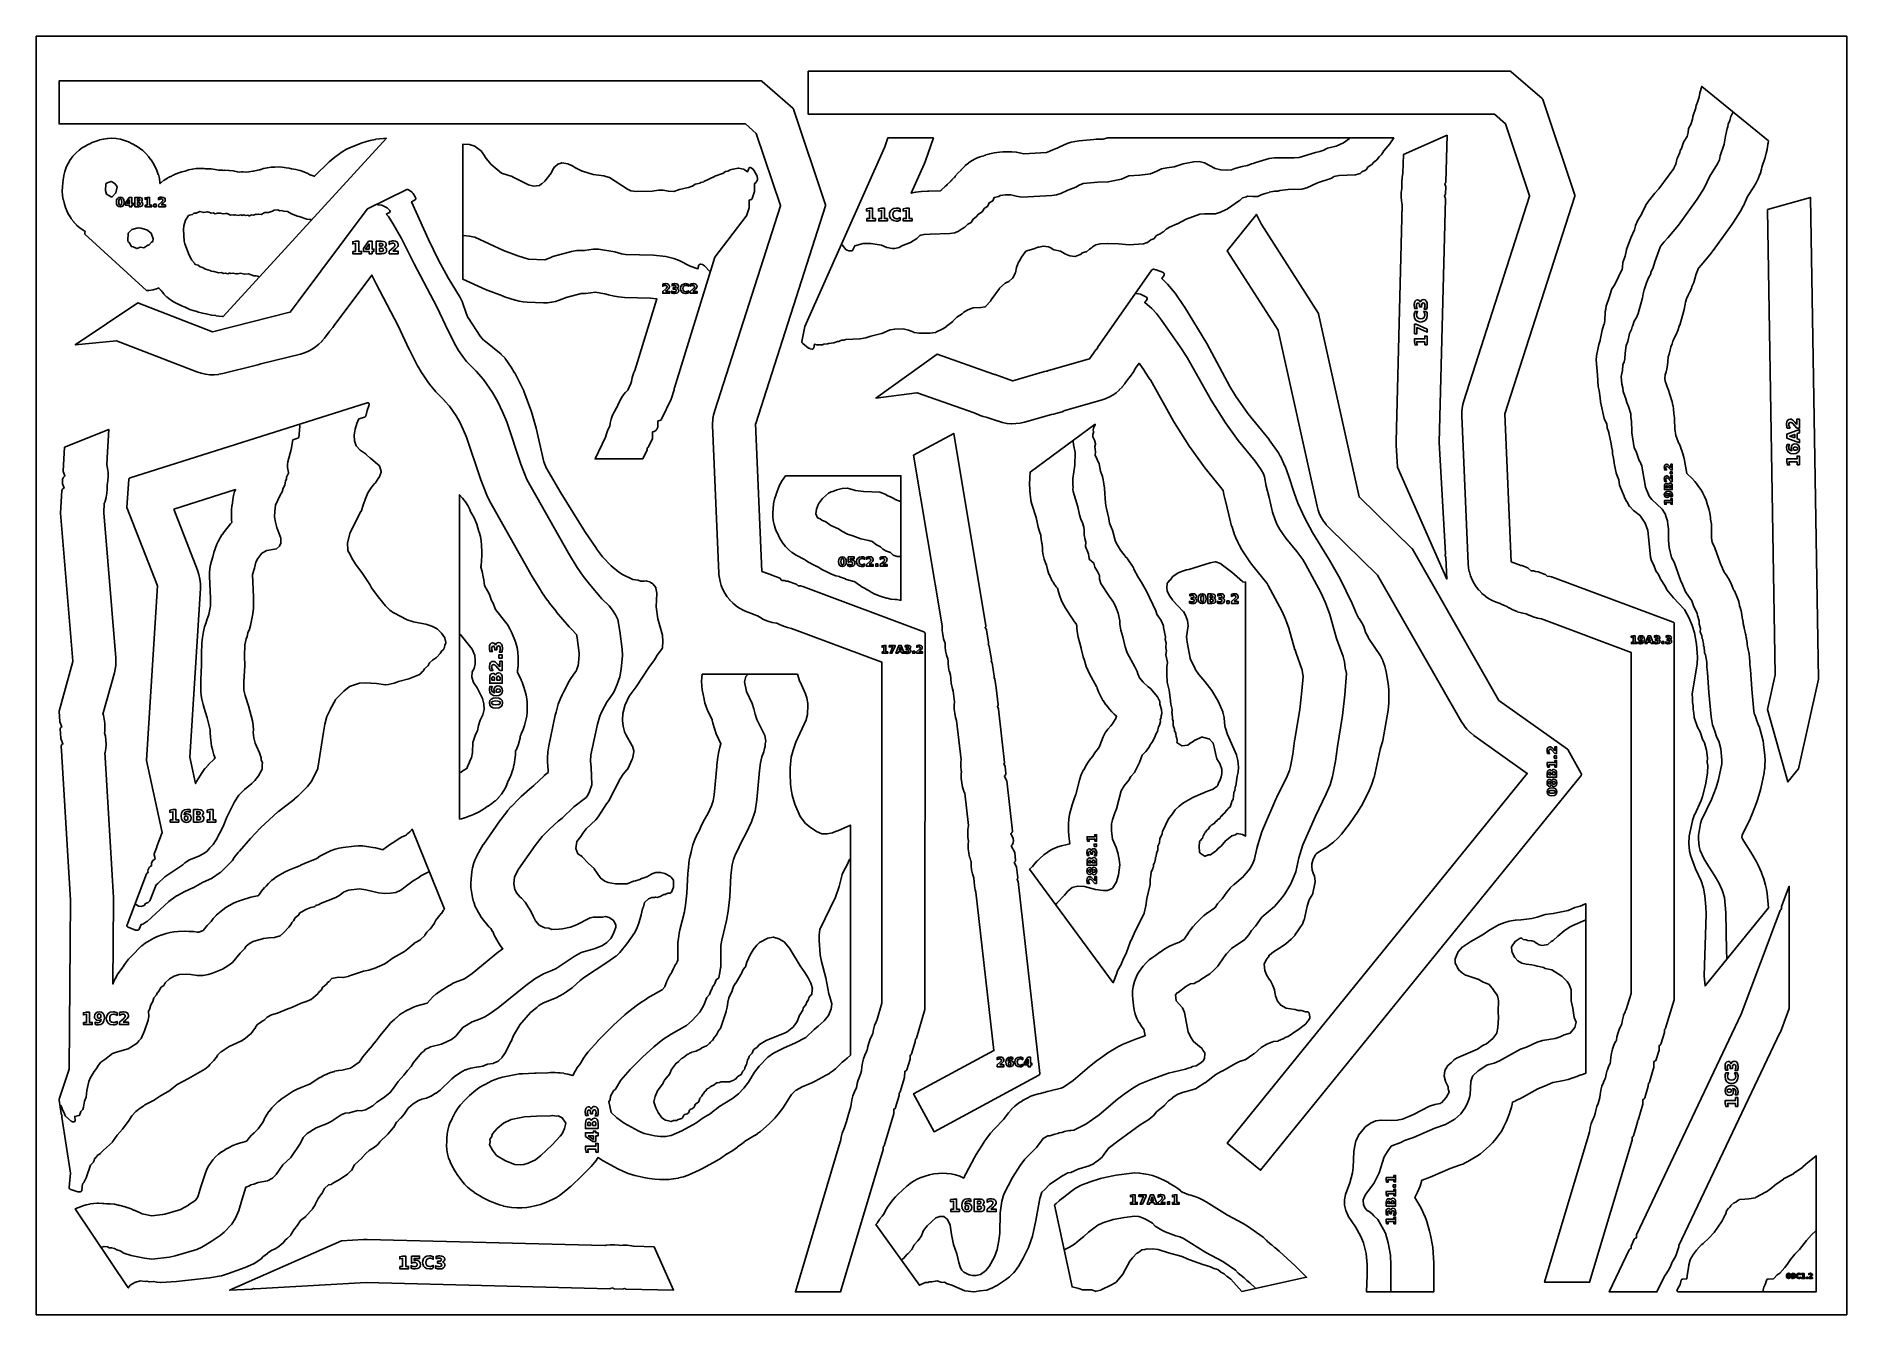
# Model space of a CAD drawing. Header units: millimetres. Extents: x 0 to 841, y 0 to 594.
import ezdxf

# ---------------------------------------------------------------- set-up
doc = ezdxf.new("R2010")
doc.units = ezdxf.units.MM
for name, color, linetype in [('CUT', 1, 'Continuous'), ('ENGRAVE', 5, 'Continuous'), ('SHEET_EDGE_DO_NOT_CUT', 8, 'Continuous')]:
    doc.layers.add(name, color=color, linetype=linetype)

msp = doc.modelspace()

# ---------------------------------------------------------------- linework, layer by layer
at = {"layer": 'CUT'}
for points in [[(336.48, 573.26), (336.52, 573.26), (336.57, 573.25), (336.61, 573.24), (336.66, 573.23), (336.98, 573.11), (337.02, 573.09), (337.06, 573.07), (337.1, 573.04), (337.13, 573.02), (351.52, 560.54), (351.56, 560.51), (351.59, 560.47), (351.61, 560.44), (351.76, 560.22), (351.78, 560.18), (351.8, 560.14), (351.82, 560.1), (366.63, 515.64), (366.64, 515.59), (366.65, 515.54), (366.67, 515.39), (366.67, 515.33), (366.67, 515.28), (366.66, 515.23), (366.65, 515.18), (334.19, 414.03), (334.18, 414.02), (334.18, 414.01), (337.11, 345.37), (337.11, 345.36), (337.12, 345.35), (341.05, 343.89), (341.1, 343.87), (341.15, 343.84), (341.37, 343.7), (341.38, 343.69), (341.39, 343.69), (341.66, 343.65), (341.71, 343.64), (341.76, 343.63), (345.04, 342.4), (345.09, 342.38), (345.13, 342.36), (345.17, 342.33), (345.21, 342.3), (346.36, 341.21), (346.37, 341.2), (346.39, 341.2), (347.25, 341.18), (347.3, 341.18), (347.35, 341.17), (347.79, 341.07), (347.83, 341.06), (347.87, 341.04), (348.38, 340.82), (348.39, 340.82), (348.4, 340.81), (349.35, 340.77), (349.41, 340.77), (349.46, 340.76), (349.51, 340.74), (353.06, 339.41), (353.11, 339.39), (353.15, 339.37), (353.19, 339.34), (353.23, 339.31), (353.87, 338.72), (353.88, 338.71), (353.89, 338.71), (354.92, 338.66), (354.96, 338.66), (355.01, 338.65), (355.05, 338.64), (356.13, 338.27), (356.14, 338.27), (412.31, 317.35), (412.35, 317.33), (412.4, 317.3), (412.52, 317.22), (412.56, 317.19), (412.6, 317.16), (412.64, 317.12), (412.67, 317.08), (412.72, 317.01), (412.75, 316.96), (412.77, 316.92), (412.79, 316.87), (412.8, 316.82), (412.83, 316.68), (412.84, 316.63), (412.84, 316.58), (412.83, 141.99), (412.83, 141.94), (412.82, 141.89), (412.81, 141.85), (408.83, 128.55), (408.81, 128.49), (408.78, 128.44), (408.68, 128.28), (408.65, 128.23), (408.62, 128.19), (408.58, 128.15), (408.54, 128.12), (408.4, 128.02), (408.39, 128.02), (408.39, 128), (408.34, 126.96), (408.33, 126.9), (408.32, 126.84), (406.63, 121.19), (406.61, 121.14), (406.59, 121.09), (406.56, 121.05), (406.42, 120.85), (406.39, 120.81), (406.36, 120.77), (406.31, 120.74), (406.27, 120.71), (406.22, 120.68), (405.93, 120.55), (405.92, 120.54), (405.92, 120.53), (405.9, 118.86), (405.9, 118.81), (405.89, 118.77), (405.88, 118.72), (404.43, 113.84), (404.41, 113.79), (404.38, 113.74), (404.35, 113.69), (404.19, 113.47), (404.15, 113.43), (404.12, 113.39), (404.08, 113.36), (404.03, 113.33), (403.99, 113.3), (403.43, 113.06), (403.42, 113.05), (403.42, 113.04), (403.38, 110.43), (403.38, 110.38), (403.37, 110.34), (403.36, 110.29), (401.36, 103.6), (401.34, 103.54), (401.31, 103.49), (401.22, 103.33), (401.19, 103.28), (401.15, 103.24), (401.11, 103.2), (401.07, 103.17), (400.92, 103.07), (400.91, 103.06), (400.91, 103.05), (400.88, 102.07), (400.88, 102.02), (400.87, 101.98), (400.86, 101.94), (399.15, 96.23), (399.14, 96.19), (399.12, 96.14), (399.09, 96.1), (398.96, 95.9), (398.93, 95.87), (398.9, 95.83), (398.87, 95.8), (398.83, 95.78), (398.79, 95.75), (398.75, 95.73), (398.42, 95.58), (398.41, 95.57), (398.41, 95.56), (398.38, 93.7), (398.37, 93.66), (398.37, 93.61), (398.36, 93.57), (393.85, 78.52), (393.83, 78.46), (393.8, 78.41), (393.71, 78.25), (393.68, 78.21), (393.66, 78.17), (393.62, 78.14), (393.59, 78.11), (393.56, 78.09), (393.41, 77.99), (393.4, 77.98), (393.4, 77.97), (393.37, 76.97), (393.37, 76.93), (393.36, 76.89), (393.35, 76.85), (373.52, 10.62), (352.64, 10.62), (373.5, 80.29), (373.51, 80.31), (373.51, 80.32), (373.52, 80.52), (373.53, 80.57), (373.87, 82.48), (373.88, 82.53), (374.41, 84.39), (374.43, 84.44), (375.14, 86.25), (375.16, 86.29), (375.49, 86.94), (375.5, 86.95), (375.5, 86.96), (376.35, 89.79), (376.35, 89.8), (376.77, 91.44), (376.78, 91.49), (377.17, 92.52), (377.17, 92.54), (378.44, 96.77), (378.44, 96.78), (378.44, 96.8), (378.51, 97.8), (378.51, 97.85), (378.83, 99.76), (378.84, 99.8), (379.35, 101.67), (379.36, 101.71), (380.05, 103.52), (380.07, 103.56), (380.93, 105.29), (380.96, 105.33), (381.02, 105.44), (381.03, 105.45), (381.03, 105.46), (381.03, 105.47), (381.04, 105.52), (381.36, 107.36), (381.37, 107.4), (381.86, 109.2), (381.88, 109.24), (382.54, 110.99), (382.56, 111.03), (382.93, 111.77), (382.93, 111.78), (382.93, 111.79), (383.38, 113.29), (383.39, 113.3), (383.39, 113.32), (383.5, 115.12), (383.5, 115.17), (383.79, 117), (383.8, 117.05), (384.26, 118.84), (384.27, 118.89), (384.9, 120.63), (384.92, 120.68), (385.71, 122.36), (385.73, 122.4), (386.04, 122.92), (386.04, 122.93), (386.05, 122.94), (386.32, 124.64), (386.33, 124.69), (386.84, 126.59), (386.85, 126.63), (387.54, 128.47), (387.56, 128.52), (388.44, 130.27), (388.46, 130.32), (388.49, 130.36), (388.5, 130.37), (388.5, 130.38), (388.51, 130.42), (388.52, 130.43), (388.52, 130.44), (388.54, 130.71), (388.55, 130.75), (388.89, 132.56), (388.9, 132.61), (389.41, 134.38), (389.42, 134.42), (390.09, 136.14), (390.11, 136.18), (390.41, 136.77), (390.42, 136.78), (390.42, 136.79), (392.82, 144.83), (392.83, 144.84), (392.83, 144.86), (392.84, 303.24), (392.84, 303.25), (392.83, 303.26), (350.82, 318.91), (350.81, 318.91), (350.8, 318.91), (349.03, 319.27), (348.98, 319.28), (347.1, 319.85), (347.06, 319.87), (345.25, 320.62), (345.21, 320.65), (344.06, 321.27), (344.04, 321.28), (344.03, 321.28), (343.88, 321.31), (343.84, 321.32), (343.81, 321.32), (343.79, 321.33), (341.84, 321.68), (341.78, 321.69), (339.82, 322.26), (339.78, 322.28), (337.89, 323.05), (337.84, 323.07), (336.04, 324.04), (335.99, 324.06), (335.13, 324.65), (335.12, 324.66), (335.1, 324.66), (333.31, 325.35), (333.26, 325.37), (332.68, 325.66), (332.66, 325.67), (330.13, 326.61), (330.11, 326.62), (328.35, 327.38), (328.31, 327.4), (326.64, 328.32), (326.6, 328.34), (325.03, 329.42), (324.99, 329.45), (323.53, 330.67), (323.5, 330.71), (322.17, 332.07), (322.13, 332.1), (320.94, 333.58), (320.91, 333.62), (319.87, 335.22), (319.85, 335.26), (318.97, 336.94), (318.94, 336.99), (318.23, 338.75), (318.22, 338.8), (317.68, 340.62), (317.67, 340.67), (317.31, 342.54), (317.3, 342.59), (317.13, 344.5), (317.13, 344.52), (314.2, 413.16), (314.2, 413.18), (314.2, 414.91), (314.21, 414.95), (314.36, 416.67), (314.37, 416.71), (314.67, 418.4), (314.68, 418.45), (315.14, 420.12), (315.14, 420.14), (345.67, 515.26), (345.67, 515.27), (345.67, 515.28), (334.49, 548.82), (334.49, 548.84), (334.48, 548.85), (329.4, 553.25), (329.39, 553.26), (329.38, 553.26), (10.62, 553.24), (10.62, 573.24), (336.48, 573.26)], [(684.48, 577.76), (684.52, 577.76), (684.57, 577.75), (684.61, 577.74), (684.66, 577.73), (684.98, 577.61), (685.02, 577.59), (685.06, 577.57), (685.1, 577.54), (685.13, 577.52), (699.52, 565.04), (699.56, 565.01), (699.59, 564.97), (699.61, 564.94), (699.76, 564.72), (699.78, 564.68), (699.8, 564.64), (699.82, 564.6), (714.63, 520.14), (714.64, 520.09), (714.65, 520.04), (714.67, 519.89), (714.67, 519.83), (714.67, 519.78), (714.66, 519.73), (714.65, 519.68), (682.19, 418.53), (682.18, 418.52), (682.18, 418.51), (685.11, 349.87), (685.11, 349.86), (685.12, 349.85), (688.89, 348.45), (688.94, 348.43), (688.98, 348.41), (689.02, 348.38), (689.37, 348.11), (689.38, 348.1), (689.39, 348.1), (689.88, 348.06), (689.93, 348.05), (689.97, 348.04), (690.01, 348.03), (692.87, 346.96), (692.92, 346.94), (692.96, 346.92), (693, 346.89), (693.04, 346.86), (694.36, 345.62), (694.37, 345.61), (694.39, 345.61), (695.32, 345.59), (695.37, 345.59), (695.42, 345.58), (695.46, 345.57), (696.38, 345.27), (696.39, 345.27), (696.4, 345.27), (697.48, 345.22), (697.53, 345.22), (697.59, 345.21), (697.64, 345.19), (700.92, 343.96), (700.97, 343.94), (701.01, 343.92), (701.05, 343.89), (701.09, 343.86), (701.87, 343.13), (701.88, 343.12), (701.89, 343.12), (703, 343.07), (703.05, 343.07), (703.1, 343.06), (703.15, 343.04), (703.88, 342.77), (703.89, 342.77), (703.91, 342.77), (704.21, 342.73), (704.27, 342.72), (704.32, 342.7), (760.31, 321.85), (760.35, 321.83), (760.4, 321.8), (760.52, 321.72), (760.56, 321.69), (760.6, 321.66), (760.64, 321.62), (760.67, 321.58), (760.72, 321.51), (760.75, 321.46), (760.77, 321.42), (760.79, 321.37), (760.8, 321.32), (760.83, 321.18), (760.84, 321.13), (760.84, 321.08), (760.83, 146.49), (760.83, 146.44), (760.82, 146.39), (760.81, 146.35), (756.84, 133.09), (756.83, 133.05), (756.81, 133.01), (756.79, 132.97), (756.69, 132.81), (756.66, 132.77), (756.63, 132.73), (756.6, 132.7), (756.56, 132.67), (756.52, 132.64), (756.33, 132.53), (756.32, 132.52), (756.32, 132.51), (756.29, 131.31), (756.28, 131.26), (756.28, 131.22), (756.27, 131.18), (754.65, 125.77), (754.63, 125.73), (754.61, 125.68), (754.58, 125.63), (754.44, 125.42), (754.41, 125.38), (754.38, 125.35), (754.34, 125.32), (754.3, 125.29), (754.26, 125.26), (753.86, 125.04), (753.85, 125.04), (753.85, 125.03), (753.84, 123.13), (753.83, 123.08), (753.83, 123.04), (753.81, 122.99), (752.51, 118.63), (752.5, 118.58), (752.48, 118.54), (752.45, 118.5), (752.43, 118.46), (752.1, 118.04), (752.07, 118.01), (752.04, 117.98), (752.01, 117.95), (751.97, 117.92), (751.36, 117.55), (751.35, 117.54), (751.35, 117.53), (751.32, 114.7), (751.31, 114.65), (751.31, 114.61), (751.29, 114.56), (749.36, 108.12), (749.35, 108.08), (749.33, 108.04), (749.31, 108), (749.21, 107.83), (749.18, 107.79), (749.15, 107.76), (749.12, 107.72), (749.08, 107.69), (749.04, 107.67), (748.86, 107.55), (748.85, 107.55), (748.84, 107.53), (748.81, 106.34), (748.81, 106.29), (748.8, 106.25), (748.79, 106.21), (747.18, 100.81), (747.16, 100.77), (747.14, 100.73), (747.12, 100.69), (747.02, 100.52), (746.99, 100.48), (746.96, 100.44), (746.93, 100.41), (746.89, 100.38), (746.85, 100.35), (746.35, 100.05), (746.34, 100.05), (746.34, 100.04), (746.31, 97.97), (746.3, 97.93), (746.3, 97.88), (746.29, 97.84), (744.08, 90.48), (744.07, 90.44), (744.05, 90.39), (744.02, 90.35), (743.84, 90.07), (743.83, 90.06), (743.83, 90.05), (743.8, 89.59), (743.8, 89.54), (743.78, 89.48), (741.89, 83.16), (741.88, 83.11), (741.86, 83.08), (741.84, 83.04), (741.74, 82.87), (741.71, 82.83), (741.68, 82.8), (741.65, 82.76), (741.61, 82.73), (741.57, 82.7), (741.34, 82.57), (741.33, 82.56), (741.33, 82.55), (741.3, 81.25), (741.3, 81.2), (741.29, 81.16), (741.28, 81.11), (721.52, 15.12), (700.64, 15.12), (721.4, 84.44), (721.4, 84.45), (721.4, 84.47), (721.44, 84.98), (721.45, 85.03), (721.77, 86.93), (721.78, 86.98), (722.29, 88.83), (722.31, 88.88), (722.99, 90.67), (723.01, 90.72), (723.66, 92), (723.66, 92.01), (723.67, 92.02), (724.1, 93.46), (724.1, 93.48), (724.38, 94.87), (724.39, 94.92), (724.93, 96.73), (724.95, 96.78), (725.49, 98.12), (725.5, 98.15), (726.34, 100.95), (726.34, 100.96), (726.35, 100.98), (726.43, 102.33), (726.44, 102.38), (726.75, 104.26), (726.76, 104.31), (727.25, 106.15), (727.26, 106.2), (727.93, 107.99), (727.95, 108.03), (728.79, 109.75), (728.82, 109.79), (728.96, 110.03), (728.97, 110.04), (728.97, 110.05), (729.26, 111.78), (729.27, 111.83), (729.77, 113.72), (729.79, 113.77), (730.49, 115.6), (730.51, 115.65), (731.09, 116.82), (731.09, 116.83), (731.1, 116.84), (731.31, 117.54), (731.31, 117.55), (731.31, 117.56), (731.31, 117.79), (731.32, 117.82), (731.42, 119.68), (731.43, 119.73), (731.71, 121.57), (731.72, 121.62), (732.18, 123.42), (732.2, 123.46), (732.83, 125.21), (732.84, 125.26), (733.64, 126.94), (733.66, 126.98), (733.97, 127.51), (733.98, 127.52), (733.98, 127.53), (734.24, 129.15), (734.25, 129.2), (734.73, 131.07), (734.75, 131.12), (735.42, 132.93), (735.44, 132.98), (736.29, 134.71), (736.31, 134.76), (736.43, 134.95), (736.44, 134.96), (736.44, 134.97), (736.45, 135.06), (736.45, 135.11), (736.8, 137.03), (736.81, 137.08), (737.34, 138.96), (737.36, 139.01), (738.08, 140.82), (738.1, 140.87), (738.56, 141.76), (738.56, 141.77), (738.57, 141.78), (740.82, 149.33), (740.83, 149.34), (740.83, 149.36), (740.84, 307.74), (740.84, 307.75), (740.83, 307.76), (699.21, 323.26), (699.2, 323.27), (699.19, 323.27), (697.34, 323.6), (697.29, 323.61), (695.33, 324.18), (695.28, 324.2), (693.39, 324.97), (693.34, 324.99), (692.01, 325.71), (691.99, 325.71), (691.98, 325.72), (691.94, 325.72), (691.89, 325.72), (689.89, 326.08), (689.84, 326.09), (687.88, 326.65), (687.83, 326.67), (685.95, 327.43), (685.9, 327.45), (684.1, 328.41), (684.06, 328.43), (683.06, 329.1), (683.05, 329.11), (683.04, 329.11), (682.36, 329.33), (682.31, 329.35), (680.43, 330.17), (680.39, 330.19), (679.99, 330.42), (679.98, 330.43), (679.97, 330.43), (678.13, 331.11), (678.11, 331.12), (676.35, 331.88), (676.31, 331.9), (674.64, 332.82), (674.6, 332.84), (673.03, 333.92), (672.99, 333.95), (671.53, 335.17), (671.5, 335.21), (670.17, 336.57), (670.13, 336.6), (668.94, 338.08), (668.91, 338.12), (667.87, 339.72), (667.85, 339.76), (666.97, 341.44), (666.94, 341.49), (666.23, 343.25), (666.22, 343.3), (665.68, 345.12), (665.67, 345.17), (665.31, 347.04), (665.3, 347.09), (665.13, 349), (665.13, 349.02), (662.2, 417.66), (662.2, 417.68), (662.2, 419.41), (662.21, 419.45), (662.36, 421.17), (662.37, 421.21), (662.67, 422.9), (662.68, 422.95), (663.14, 424.62), (663.14, 424.64), (693.67, 519.76), (693.67, 519.77), (693.67, 519.78), (682.49, 553.32), (682.49, 553.34), (682.48, 553.35), (677.4, 557.75), (677.39, 557.76), (677.38, 557.76), (358.62, 557.74), (358.62, 577.74), (684.48, 577.76)], [(774.83, 157.35), (774.83, 157.4), (775.72, 186.12), (775.72, 186.14), (775.59, 189.47), (775.59, 189.49), (775.1, 194.65), (775.09, 194.68), (774.46, 198.13), (774.45, 198.16), (773.4, 201.57), (773.39, 201.61), (770.8, 207.21), (770.79, 207.24), (768.36, 213.55), (768.35, 213.61), (767.88, 215.44), (767.87, 215.48), (767.87, 215.52), (767.57, 218.97), (767.56, 219.04), (767.73, 222.32), (767.73, 222.36), (767.74, 222.4), (769.29, 229.54), (769.31, 229.61), (770.34, 232.43), (770.36, 232.46), (773.34, 238.9), (773.34, 238.92), (774, 240.74), (774.01, 240.77), (775.35, 246.22), (775.36, 246.24), (776.28, 251.68), (776.28, 251.71), (776.4, 255.22), (776.4, 255.24), (776.39, 255.25), (776.19, 256.63), (776.18, 256.67), (776.18, 256.72), (776.24, 258.78), (776.24, 258.82), (775.87, 262.28), (775.87, 262.29), (775.86, 262.3), (774.92, 265.74), (774.92, 265.75), (774.91, 265.76), (774.23, 266.9), (774.21, 266.95), (774.19, 267), (772.84, 270.85), (772.83, 270.86), (772.83, 270.87), (771.53, 273.33), (771.52, 273.36), (771.5, 273.4), (770.08, 277.47), (770.06, 277.51), (770.05, 277.55), (770.05, 277.6), (769.93, 279.46), (769.93, 279.49), (769.61, 281.32), (769.61, 281.36), (769.61, 281.4), (769.57, 282.96), (769.57, 282.97), (769.57, 282.98), (769.3, 284.51), (769.29, 284.56), (769.29, 284.61), (769.33, 286.48), (769.33, 286.51), (769.12, 288.32), (769.11, 288.37), (769.11, 288.42), (769.12, 288.47), (771.56, 302.33), (771.56, 302.36), (771.72, 305.43), (771.72, 305.46), (771.22, 311.54), (771.21, 311.56), (770.2, 316.8), (770.2, 316.82), (769.25, 320.17), (769.24, 320.2), (767.86, 323.67), (767.85, 323.7), (765.65, 327.62), (765.65, 327.63), (765.64, 327.63), (760.47, 333.07), (760.44, 333.1), (757.46, 336.77), (757.43, 336.81), (757.4, 336.86), (756.59, 338.51), (756.58, 338.53), (754.31, 342.12), (754.28, 342.17), (753.33, 344.16), (753.32, 344.17), (753.32, 344.18), (752.57, 345.17), (752.55, 345.21), (752.53, 345.25), (752.51, 345.29), (751.22, 348.57), (751.21, 348.6), (750.32, 350.25), (750.3, 350.29), (750.28, 350.34), (749.78, 352.04), (749.77, 352.09), (749.76, 352.13), (748.55, 364.32), (748.55, 364.33), (748.55, 364.34), (747.3, 367.74), (747.29, 367.75), (747.29, 367.77), (745.17, 371.08), (745.16, 371.09), (745.15, 371.1), (741.96, 373.69), (741.93, 373.72), (740.15, 375.45), (740.12, 375.48), (740.09, 375.52), (740.07, 375.56), (738.77, 377.78), (738.75, 377.82), (737.59, 380.23), (737.57, 380.26), (735.42, 385.41), (735.41, 385.45), (735.4, 385.49), (735.39, 385.53), (735.06, 387.81), (735.06, 387.82), (735.06, 387.84), (733.87, 391.03), (733.85, 391.09), (733.06, 394.67), (733.05, 394.71), (732.63, 397.92), (732.63, 397.95), (732.18, 399.91), (732.18, 399.97), (732.17, 400.02), (732.16, 401.33), (732.16, 401.34), (732.16, 401.36), (731.68, 403.42), (731.67, 403.47), (731.67, 403.52), (731.63, 404.66), (731.63, 404.68), (731.63, 404.69), (730.53, 409.81), (730.52, 409.84), (729.76, 412.11), (729.75, 412.16), (729.74, 412.2), (729.5, 413.9), (729.5, 413.91), (729.49, 413.92), (728.63, 415.55), (728.61, 415.6), (728.59, 415.64), (728.37, 416.43), (728.36, 416.46), (726.66, 424.19), (726.65, 424.26), (726.52, 426.05), (726.52, 426.07), (725.98, 429.36), (725.98, 429.39), (725.5, 431.21), (725.49, 431.27), (725.49, 431.32), (725.27, 436.45), (725.27, 436.46), (724.63, 443.64), (724.63, 443.68), (724.63, 443.72), (724.75, 445.42), (724.76, 445.48), (725.76, 450.76), (725.78, 450.82), (726.39, 452.69), (726.4, 452.72), (727.42, 457.42), (727.44, 457.47), (728.22, 459.99), (728.23, 460.02), (728.54, 461.8), (728.54, 461.83), (728.79, 466), (728.79, 466.05), (728.8, 466.1), (729.1, 467.17), (729.1, 467.18), (729.1, 467.19), (729.3, 468.94), (729.31, 468.98), (729.32, 469.02), (729.33, 469.06), (730.7, 472.65), (730.7, 472.67), (731.71, 476.23), (731.72, 476.27), (731.74, 476.32), (731.77, 476.36), (733.19, 478.59), (733.21, 478.61), (736.65, 485.73), (736.66, 485.76), (736.85, 486.32), (736.85, 486.33), (736.85, 486.34), (737.04, 489.2), (737.05, 489.25), (737.06, 489.3), (737.08, 489.35), (738.07, 491.78), (738.07, 491.79), (738.07, 491.8), (738.63, 494.77), (738.64, 494.81), (738.65, 494.85), (740.7, 500.32), (740.71, 500.35), (742.38, 504.07), (742.39, 504.09), (742.39, 504.1), (742.8, 505.92), (742.82, 505.97), (742.83, 506.01), (743.89, 508.5), (743.93, 508.57), (745.75, 511.55), (745.76, 511.57), (747.54, 515.27), (747.57, 515.32), (748.85, 517.32), (748.88, 517.37), (751.78, 521.01), (751.81, 521.04), (753.75, 523.1), (753.77, 523.12), (760.66, 532.61), (760.66, 532.62), (760.67, 532.63), (761.54, 534.48), (761.55, 534.49), (761.55, 534.5), (762.27, 537.35), (762.29, 537.39), (762.3, 537.43), (763.39, 539.98), (763.4, 540.01), (763.62, 540.81), (763.64, 540.85), (763.66, 540.89), (763.68, 540.94), (764.26, 541.87), (764.27, 541.88), (764.27, 541.89), (764.63, 543.27), (764.65, 543.34), (765.38, 545.12), (765.4, 545.16), (765.42, 545.19), (766.78, 547.46), (766.79, 547.47), (766.79, 547.48), (767.28, 549.28), (767.28, 549.29), (767.28, 549.3), (767.42, 550.94), (767.43, 550.99), (767.44, 551.04), (767.46, 551.09), (767.49, 551.14), (768.51, 552.96), (768.51, 552.98), (768.52, 552.99), (769.34, 555.49), (769.34, 555.5), (769.34, 555.52), (769.47, 556.58), (769.48, 556.63), (769.5, 556.67), (770.83, 560.71), (770.84, 560.74), (771.11, 562.07), (771.12, 562.12), (771.14, 562.18), (771.66, 563.32), (771.67, 563.35), (772.38, 565.63), (772.39, 565.66), (772.76, 567.64), (772.77, 567.68), (773.6, 570.67), (804.71, 545.36), (804.47, 544.36), (804.46, 544.34), (804.32, 543.81), (804.31, 543.8), (804.31, 543.79), (804.3, 543.7), (804.3, 543.67), (803.95, 541.45), (803.94, 541.43), (803.55, 539.64), (803.55, 539.61), (803.03, 537.71), (803.02, 537.68), (801.55, 533.16), (801.54, 533.13), (801.35, 532.24), (801.34, 532.22), (800.7, 529.97), (800.68, 529.92), (799.77, 527.76), (799.76, 527.74), (798.86, 525.91), (798.85, 525.88), (797.81, 524.02), (797.79, 524), (794.94, 519.5), (794.93, 519.47), (792.95, 515.13), (792.93, 515.1), (791.62, 512.69), (791.6, 512.66), (788.36, 507.57), (788.35, 507.56), (787.72, 506.63), (787.71, 506.62), (778.99, 494.51), (778.98, 494.5), (778.17, 493.44), (778.16, 493.43), (773.35, 487.62), (773.34, 487.6), (772.2, 486.34), (772.18, 486.32), (772.09, 486.24), (772.09, 486.23), (772.08, 486.21), (770.92, 483.08), (770.92, 483.06), (770.42, 481.25), (770.41, 481.23), (769.89, 479.62), (769.88, 479.58), (769.22, 478.03), (769.22, 478.01), (769.01, 477.56), (769, 477.55), (769, 477.55), (768.84, 477), (768.82, 476.96), (768.18, 475.35), (768.16, 475.3), (767.37, 473.74), (767.36, 473.72), (766.95, 472.99), (766.94, 472.96), (766.73, 472.48), (766.72, 472.46), (766.09, 470.48), (766.09, 470.46), (766.06, 470.34), (766.05, 470.31), (765.95, 469.61), (765.94, 469.58), (765.42, 467.1), (765.41, 467.07), (763.38, 459.78), (763.37, 459.75), (762.52, 457.32), (762.5, 457.29), (761.73, 455.48), (761.72, 455.46), (761, 453.95), (760.98, 453.91), (760.46, 453.02), (760.45, 453.01), (760.45, 453), (760.23, 452.38), (760.22, 452.37), (759.86, 451.14), (759.84, 451.09), (759.24, 449.63), (759.24, 449.62), (759.24, 449.61), (758.97, 448.27), (758.96, 448.25), (758.45, 446.28), (758.44, 446.23), (758.02, 445.11), (758.02, 445.1), (758.02, 445.08), (757.99, 444.9), (757.99, 444.88), (757.88, 442.93), (757.87, 442.9), (757.7, 441.16), (757.69, 441.12), (757.36, 439.4), (757.35, 439.38), (757.05, 438.1), (757.04, 438.08), (756.66, 436.75), (756.66, 436.72), (756.45, 435.17), (756.45, 435.16), (756.45, 435.15), (756.69, 433.79), (756.69, 433.78), (756.69, 433.77), (757.15, 432.55), (757.16, 432.52), (757.77, 430.62), (757.77, 430.59), (757.83, 430.38), (757.83, 430.37), (757.84, 430.36), (757.96, 430.09), (757.97, 430.06), (758.87, 427.56), (758.88, 427.53), (759.86, 424.13), (759.86, 424.11), (760.27, 422.41), (760.28, 422.37), (760.53, 420.65), (760.53, 420.61), (760.63, 418.87), (760.63, 418.85), (760.63, 418.75), (760.63, 418.74), (760.64, 418.73), (760.65, 418.64), (760.66, 418.62), (760.91, 416.68), (760.91, 416.63), (760.96, 414.82), (760.96, 414.79), (760.99, 414.63), (760.99, 414.59), (761.11, 413.01), (761.11, 412.99), (761.15, 411.63), (761.16, 411.6), (761.64, 408.52), (761.64, 408.5), (761.65, 408.49), (761.96, 407.72), (761.97, 407.69), (762.88, 405.12), (762.88, 405.11), (762.88, 405.1), (763.22, 404.48), (763.24, 404.43), (763.95, 402.7), (763.96, 402.68), (764.56, 400.99), (764.57, 400.97), (765.04, 399.46), (765.05, 399.42), (765.4, 397.88), (765.4, 397.86), (766.68, 390.91), (766.68, 390.89), (766.69, 390.88), (769.04, 388.63), (769.06, 388.61), (770.43, 387.15), (770.47, 387.11), (771.69, 385.51), (771.7, 385.49), (773.16, 383.36), (773.17, 383.34), (774.12, 381.81), (774.14, 381.77), (774.94, 380.18), (774.96, 380.14), (775.61, 378.48), (775.62, 378.43), (776.12, 376.71), (776.12, 376.69), (776.13, 376.66), (776.13, 376.65), (776.14, 376.64), (776.25, 376.35), (776.26, 376.33), (776.93, 374.41), (776.94, 374.36), (777.4, 372.4), (777.41, 372.35), (777.66, 370.34), (777.67, 370.32), (777.7, 369.94), (777.7, 369.9), (777.76, 369.63), (777.77, 369.6), (778.12, 367.36), (778.13, 367.3), (778.23, 365.03), (778.23, 365), (778.16, 360.98), (778.17, 360.95), (778.3, 359.81), (778.31, 359.78), (778.5, 358.89), (778.51, 358.87), (778.51, 358.86), (779.09, 357.67), (779.11, 357.64), (779.65, 356.27), (779.66, 356.25), (782.12, 349.27), (782.14, 349.24), (782.45, 348.65), (782.46, 348.63), (783.31, 346.8), (783.32, 346.77), (784.05, 344.96), (784.05, 344.95), (784.06, 344.94), (784.98, 343.71), (784.99, 343.69), (786.08, 342.08), (786.1, 342.03), (787.02, 340.33), (787.04, 340.29), (787.79, 338.49), (787.8, 338.47), (788.24, 337.23), (788.25, 337.22), (788.25, 337.22), (788.76, 336.29), (788.77, 336.26), (789.94, 333.75), (789.95, 333.72), (790.25, 332.94), (790.25, 332.92), (790.79, 331.32), (790.8, 331.28), (791.19, 329.65), (791.19, 329.61), (791.24, 329.33), (791.24, 329.32), (791.24, 329.31), (791.46, 328.66), (791.46, 328.64), (791.93, 327.01), (791.94, 326.97), (792.25, 325.31), (792.26, 325.27), (792.4, 323.92), (792.4, 323.91), (792.41, 323.9), (792.63, 323.05), (792.64, 323.01), (792.93, 321.26), (792.93, 321.21), (792.96, 320.77), (792.97, 320.75), (792.97, 320.74), (793.05, 320.5), (793.06, 320.45), (793.28, 319.35), (793.29, 319.32), (793.37, 319.09), (793.38, 319.04), (793.81, 317.16), (793.82, 317.11), (793.91, 316.38), (793.92, 316.36), (794.03, 315.9), (794.04, 315.86), (794.24, 314.62), (794.24, 314.59), (794.36, 314.12), (794.37, 314.07), (794.67, 312.03), (794.68, 311.97), (794.7, 311.42), (794.7, 311.41), (794.7, 311.4), (794.93, 310.51), (794.93, 310.49), (795.61, 307.04), (795.61, 307.02), (795.88, 305.27), (795.88, 305.22), (795.98, 303.45), (795.98, 303.43), (796, 302.19), (796, 302.16), (796.16, 300.94), (796.16, 300.92), (796.27, 299.73), (796.27, 299.72), (796.85, 290.64), (796.85, 290.64), (797.84, 280.44), (797.84, 280.42), (798.01, 279.44), (798.01, 279.43), (798.01, 279.42), (798.26, 278.78), (798.27, 278.76), (798.7, 277.52), (798.71, 277.5), (799.32, 275.53), (799.33, 275.52), (799.33, 275.51), (799.48, 275.19), (799.49, 275.17), (800.21, 273.51), (800.23, 273.47), (800.79, 271.75), (800.79, 271.73), (801.74, 268.28), (801.75, 268.26), (802.12, 266.68), (802.12, 266.64), (802.36, 265.04), (802.36, 265.02), (802.9, 259.81), (802.91, 259.78), (803.01, 257.4), (803.01, 257.37), (802.98, 255.59), (802.98, 255.57), (802.86, 253.69), (802.85, 253.64), (802.55, 251.78), (802.55, 251.75), (801.01, 244.49), (801, 244.47), (800.59, 242.87), (800.59, 242.85), (799.49, 239.21), (799.48, 239.19), (799.02, 237.83), (799.01, 237.81), (796.91, 232.31), (796.9, 232.29), (796.26, 230.81), (796.25, 230.79), (792.43, 222.81), (792.43, 222.8), (792.42, 222.79), (792.22, 221.71), (792.22, 221.69), (792.22, 221.68), (792.5, 221.09), (792.51, 221.07), (793.11, 220), (793.11, 219.99), (796.4, 214.92), (796.41, 214.91), (796.9, 214.12), (796.9, 214.11), (798.84, 210.78), (798.85, 210.76), (799.83, 208.85), (799.84, 208.83), (801.36, 205.42), (801.37, 205.39), (802.23, 203.1), (802.24, 203.07), (803.27, 199.67), (803.28, 199.65), (803.75, 197.76), (803.76, 197.71), (804.05, 195.79), (804.05, 195.76), (804.71, 189.03), (775.19, 152.75), (774.83, 157.35)], [(628.77, 544.06), (628.74, 544.02), (625.98, 540.78), (625.98, 540.78), (625.97, 540.77), (625.03, 539.18), (625, 539.13), (624.97, 539.09), (624.93, 539.06), (623.75, 538.01), (623.75, 538.01), (623.74, 538), (622.72, 536.5), (622.69, 536.46), (622.66, 536.43), (622.62, 536.4), (622.58, 536.37), (621.27, 535.5), (621.26, 535.49), (621.25, 535.49), (620.19, 534.27), (620.16, 534.23), (620.12, 534.2), (620.08, 534.17), (618.55, 533.22), (618.54, 533.21), (618.54, 533.2), (617.68, 531.92), (617.65, 531.88), (617.61, 531.84), (617.57, 531.8), (617.52, 531.77), (617.48, 531.75), (615.81, 530.96), (615.8, 530.95), (615.79, 530.94), (615.19, 530.32), (615.15, 530.28), (615.11, 530.25), (615.07, 530.23), (615.02, 530.2), (614.97, 530.19), (612.77, 529.54), (612.73, 529.53), (612.69, 529.53), (612.65, 529.52), (605.19, 529.29), (605.18, 529.29), (605.17, 529.29), (602.69, 528.75), (602.68, 528.74), (602.67, 528.74), (601.37, 527.95), (601.32, 527.93), (601.28, 527.91), (595.21, 525.82), (595.18, 525.81), (590.21, 523.58), (590.18, 523.56), (590.14, 523.55), (587.83, 522.93), (587.77, 522.92), (587.71, 522.91), (581.49, 522.8), (581.46, 522.8), (577.71, 522.28), (577.7, 522.27), (577.69, 522.27), (577.19, 522.1), (577.15, 522.09), (577.11, 522.08), (577.06, 522.08), (575.17, 521.97), (575.14, 521.96), (572.71, 521.47), (572.68, 521.46), (570.85, 520.91), (570.84, 520.91), (569.02, 520.28), (568.99, 520.27), (567.69, 519.65), (567.64, 519.63), (567.59, 519.61), (567.55, 519.6), (567.5, 519.6), (565.16, 519.49), (565.1, 519.49), (562.69, 519.69), (562.68, 519.69), (562.67, 519.68), (562.31, 519.46), (562.27, 519.44), (562.22, 519.42), (562.17, 519.41), (560.33, 518.94), (560.32, 518.94), (560.31, 518.93), (559.05, 517.67), (559.01, 517.64), (558.98, 517.61), (553.34, 513.74), (553.29, 513.71), (553.25, 513.69), (553.2, 513.67), (552.67, 513.51), (552.66, 513.51), (552.66, 513.5), (549.73, 512.08), (549.69, 512.06), (549.65, 512.05), (547.79, 511.51), (547.75, 511.5), (547.7, 511.5), (547.65, 511.5), (542.75, 511.54), (542.72, 511.54), (540.48, 511.29), (540.46, 511.29), (540.45, 511.28), (534.21, 509.07), (534.2, 509.07), (534.19, 509.07), (530.07, 506.79), (530.02, 506.76), (526.42, 505.32), (526.41, 505.31), (526.4, 505.31), (524.9, 504.37), (524.89, 504.36), (524.88, 504.36), (523.55, 503.17), (523.52, 503.14), (523.48, 503.12), (522.11, 502.25), (522.06, 502.22), (520.64, 501.56), (520.63, 501.56), (520.62, 501.55), (520.19, 501.21), (520.18, 501.2), (520.17, 501.19), (519.27, 500.08), (519.23, 500.04), (519.2, 500), (519.15, 499.97), (519.11, 499.95), (519.06, 499.93), (517.69, 499.38), (517.68, 499.37), (517.67, 499.37), (516.14, 498.17), (516.1, 498.14), (516.05, 498.12), (516, 498.1), (514.39, 497.5), (514.35, 497.49), (514.3, 497.48), (514.25, 497.47), (507.72, 497.03), (507.68, 497.03), (507.64, 497.03), (502.67, 497.52), (502.66, 497.52), (497.7, 497.67), (497.68, 497.67), (494.18, 497.58), (494.17, 497.58), (494.15, 497.58), (492.17, 497.09), (492.16, 497.09), (492.15, 497.08), (490.66, 496.11), (490.65, 496.1), (490.64, 496.09), (490.19, 495.63), (490.16, 495.6), (490.12, 495.57), (490.08, 495.54), (489.23, 495.04), (489.2, 495.02), (487.79, 493.89), (487.74, 493.86), (487.7, 493.84), (487.65, 493.81), (487.59, 493.8), (485.89, 493.38), (485.88, 493.37), (485.87, 493.37), (485.15, 492.65), (485.12, 492.62), (485.08, 492.59), (485.05, 492.57), (485.01, 492.55), (484.97, 492.53), (482.66, 491.71), (482.61, 491.7), (482.55, 491.69), (482.5, 491.68), (482.44, 491.69), (480.22, 491.9), (480.17, 491.91), (480.12, 491.92), (480.07, 491.94), (477.74, 492.97), (477.69, 493), (475.84, 494.06), (475.83, 494.07), (475.81, 494.07), (472.8, 494.73), (472.75, 494.74), (472.7, 494.76), (472.65, 494.79), (470.95, 495.8), (470.94, 495.81), (470.93, 495.81), (470.19, 496.1), (470.18, 496.1), (470.16, 496.11), (467.71, 496.46), (467.7, 496.47), (467.69, 496.46), (465.89, 495.98), (465.83, 495.96), (465.77, 495.96), (465.19, 495.94), (465.18, 495.94), (465.17, 495.94), (463.93, 495.37), (463.89, 495.36), (463.86, 495.35), (460.19, 494.35), (460.18, 494.35), (460.17, 494.34), (459.74, 494.08), (459.73, 494.07), (459.72, 494.06), (457.7, 491.32), (457.68, 491.29), (456.93, 489.88), (456.9, 489.85), (456.88, 489.81), (456.3, 489.08), (456.29, 489.07), (456.29, 489.06), (455.27, 486.5), (455.26, 486.49), (455.26, 486.48), (454.84, 484.12), (454.83, 484.06), (454.81, 484.02), (454.79, 483.97), (453.57, 481.66), (453.55, 481.62), (453.52, 481.59), (453.49, 481.55), (453.46, 481.52), (451.82, 480.08), (451.79, 480.05), (451.75, 480.02), (451.71, 480), (450.04, 479.22), (450.03, 479.22), (450.02, 479.21), (447.4, 476.87), (447.39, 476.86), (447.39, 476.85), (443.55, 471.6), (443.54, 471.59), (443.53, 471.57), (443.28, 470.97), (443.26, 470.92), (443.23, 470.88), (443.19, 470.83), (441.11, 468.51), (441.07, 468.47), (441.03, 468.44), (440.98, 468.41), (440.83, 468.32), (440.78, 468.3), (440.73, 468.28), (440.68, 468.27), (438.89, 467.91), (438.85, 467.91), (438.81, 467.9), (435.19, 467.8), (435.18, 467.8), (435.17, 467.8), (432.69, 466.82), (432.68, 466.82), (432.67, 466.82), (430.95, 465.82), (430.93, 465.82), (430.92, 465.81), (430.21, 465.13), (430.18, 465.11), (430.14, 465.08), (427.67, 463.44), (427.65, 463.43), (426.66, 462.61), (426.65, 462.6), (426.64, 462.59), (425.82, 461.56), (425.78, 461.52), (425.74, 461.48), (422.74, 459.07), (422.69, 459.04), (421.18, 458.06), (421.12, 458.03), (417.87, 456.44), (417.83, 456.42), (417.78, 456.4), (417.73, 456.39), (415.22, 455.98), (415.18, 455.98), (415.14, 455.98), (410.22, 456.01), (410.18, 456.02), (410.14, 456.02), (407.74, 456.41), (407.68, 456.42), (407.63, 456.44), (405.22, 457.41), (405.19, 457.42), (402.69, 458.06), (402.68, 458.07), (402.67, 458.07), (398.84, 457.9), (398.8, 457.9), (396.74, 457.53), (396.72, 457.53), (396.71, 457.52), (392.72, 455.84), (392.68, 455.82), (392.64, 455.81), (387.7, 454.62), (387.68, 454.61), (385.37, 453.86), (385.34, 453.85), (385.3, 453.84), (382.66, 453.41), (382.6, 453.4), (376.12, 453.14), (376.11, 453.14), (376.1, 453.14), (375.21, 452.82), (375.16, 452.8), (375.11, 452.79), (375.06, 452.79), (374.03, 452.73), (374.02, 452.73), (374.01, 452.72), (372.81, 452.2), (372.77, 452.18), (372.71, 452.16), (372.66, 452.16), (372.16, 452.11), (372.15, 452.1), (372.13, 452.1), (370.51, 451.59), (370.47, 451.58), (370.43, 451.57), (368.01, 451.26), (367.99, 451.26), (367.98, 451.25), (367.63, 451.08), (367.58, 451.06), (367.53, 451.04), (367.49, 451.03), (367.44, 451.03), (365.84, 450.92), (365.83, 450.92), (365.82, 450.92), (365.18, 450.66), (365.14, 450.65), (365.09, 450.64), (365.05, 450.63), (365, 450.63), (362.73, 450.64), (362.68, 450.64), (362.63, 450.65), (361.51, 450.9), (361.5, 450.91), (361.49, 450.9), (361.15, 449.2), (361.14, 449.15), (361.12, 449.1), (361.1, 449.06), (361.07, 449.01), (361.04, 448.98), (360.93, 448.84), (360.9, 448.8), (360.86, 448.77), (360.83, 448.75), (360.79, 448.72), (360.75, 448.7), (360.7, 448.68), (360.62, 448.65), (360.56, 448.64), (360.51, 448.63), (360.46, 448.63), (360.41, 448.63), (360.35, 448.64), (359.45, 448.83), (359.39, 448.85), (359.34, 448.87), (358.88, 449.09), (358.84, 449.11), (358.79, 449.14), (356.15, 451.18), (356.11, 451.21), (355.84, 451.48), (355.81, 451.51), (355.78, 451.55), (355.75, 451.59), (355.73, 451.63), (355.67, 451.77), (355.65, 451.82), (355.64, 451.87), (355.63, 451.92), (355.63, 451.97), (355.63, 452.1), (355.63, 452.15), (355.63, 452.2), (357, 459.09), (357.01, 459.15), (357.03, 459.2), (394.13, 542.62), (394.14, 542.64), (395.56, 546.71), (416.75, 546.71), (413.02, 536.05), (413.01, 536.03), (412.42, 534.52), (412.41, 534.5), (406.44, 521.07), (406.43, 521.06), (406.44, 521.07), (406.92, 521.18), (406.95, 521.19), (408.48, 521.49), (408.51, 521.5), (411.12, 521.84), (411.15, 521.84), (413.92, 522.02), (413.93, 522.02), (414.58, 522.05), (414.59, 522.05), (420.07, 522.21), (420.08, 522.21), (420.09, 522.22), (420.38, 522.47), (420.39, 522.47), (420.39, 522.48), (420.66, 522.8), (420.7, 522.83), (422.16, 524.22), (422.2, 524.26), (422.77, 524.69), (422.78, 524.7), (422.79, 524.71), (423.16, 525.15), (423.2, 525.18), (424.64, 526.55), (424.67, 526.58), (425.07, 526.89), (425.08, 526.9), (425.09, 526.91), (425.33, 527.22), (425.37, 527.25), (426.45, 528.38), (426.46, 528.39), (426.47, 528.4), (426.81, 528.89), (426.84, 528.94), (428.19, 530.49), (428.22, 530.52), (429.63, 531.84), (429.66, 531.87), (430.1, 532.42), (430.13, 532.45), (431.5, 533.83), (431.53, 533.86), (433.03, 535.09), (433.07, 535.12), (434.67, 536.2), (434.72, 536.23), (436.42, 537.14), (436.47, 537.16), (438.26, 537.9), (438.3, 537.92), (440.17, 538.48), (440.19, 538.49), (440.33, 538.52), (440.37, 538.53), (441.02, 538.8), (441.07, 538.82), (442.93, 539.37), (442.98, 539.38), (444.9, 539.75), (444.93, 539.76), (447.38, 540.1), (447.41, 540.1), (449.02, 540.26), (449.06, 540.26), (450.67, 540.29), (450.69, 540.29), (453.15, 540.23), (453.18, 540.23), (455.25, 540.06), (455.31, 540.06), (457.35, 539.68), (457.38, 539.67), (458.74, 539.34), (458.75, 539.34), (458.76, 539.34), (469.21, 539.91), (469.22, 539.91), (469.23, 539.92), (470.76, 540.63), (470.78, 540.64), (472.51, 541.36), (472.54, 541.37), (474.23, 541.97), (474.24, 541.97), (474.25, 541.98), (475.42, 542.64), (475.46, 542.66), (477.1, 543.4), (477.13, 543.41), (478.9, 544.1), (478.92, 544.11), (480.68, 544.71), (480.73, 544.73), (482.53, 545.15), (482.58, 545.16), (484.43, 545.42), (484.45, 545.42), (491.3, 546.04), (491.31, 546.05), (492.4, 546.11), (492.42, 546.11), (495.48, 546.22), (495.49, 546.22), (495.5, 546.22), (497.74, 546.71), (630.53, 546.71), (628.77, 544.06)], [(654.74, 526.19), (654.74, 526.14), (654.73, 526.1), (654.72, 526.05), (654.65, 525.83), (654.63, 525.78), (654.6, 525.74), (654.58, 525.69), (654.54, 525.65), (654.51, 525.62), (654.3, 525.43), (654.29, 525.42), (654.3, 525.41), (654.66, 524.44), (654.67, 524.39), (654.68, 524.35), (654.69, 524.3), (654.69, 524.25), (654.6, 520.71), (654.6, 520.66), (654.59, 520.61), (654.58, 520.57), (654.51, 520.35), (654.49, 520.31), (654.47, 520.26), (654.44, 520.22), (654.41, 520.18), (654.37, 520.14), (654.07, 519.86), (654.06, 519.85), (654.07, 519.84), (654.47, 518.89), (654.48, 518.84), (654.5, 518.79), (654.53, 518.59), (654.54, 518.53), (654.54, 518.48), (651.62, 405.25), (651.62, 405.23), (654.62, 353.62), (654.62, 353.57), (654.61, 353.52), (654.59, 353.38), (654.58, 353.33), (654.57, 353.28), (654.55, 353.23), (654.52, 353.19), (654.41, 353.01), (654.41, 353), (654.41, 352.99), (654.44, 352.7), (654.45, 352.68), (654.45, 352.67), (654.69, 352.03), (654.7, 351.98), (654.71, 351.93), (654.72, 351.88), (655.3, 341.82), (632.25, 393.79), (631.65, 404.07), (631.65, 404.09), (631.63, 405.74), (631.63, 405.76), (634.46, 515.59), (634.46, 515.6), (634.46, 515.61), (634.45, 515.66), (634.44, 515.71), (634.13, 517.54), (634.13, 517.58), (634, 519.43), (634, 519.48), (634.05, 521.33), (634.05, 521.38), (634.28, 523.22), (634.29, 523.27), (634.34, 523.52), (634.34, 523.53), (634.34, 523.54), (634.26, 524.26), (634.26, 524.31), (634.25, 526.29), (634.25, 526.34), (634.44, 528.31), (634.44, 528.36), (634.83, 530.31), (634.84, 530.36), (634.84, 530.36), (634.84, 530.37), (634.84, 530.38), (635.07, 539.01), (655.31, 547.99), (654.74, 526.19)], [(86.56, 463.84), (86.54, 463.85), (84.82, 463.96), (84.77, 463.97), (83.6, 464.16), (83.57, 464.16), (83.46, 464.16), (83.41, 464.17), (81.52, 464.39), (81.48, 464.4), (79.61, 464.81), (79.58, 464.81), (78.79, 465.03), (78.76, 465.03), (77.28, 465.26), (77.23, 465.27), (75.4, 465.73), (75.36, 465.75), (74.14, 466.19), (74.12, 466.19), (73.44, 466.37), (73.41, 466.38), (71.41, 467.03), (71.36, 467.05), (69.45, 467.91), (69.4, 467.94), (69.24, 468.03), (69.23, 468.04), (69.2, 468.05), (69.2, 468.05), (69.18, 468.06), (67.43, 468.81), (67.39, 468.83), (66.3, 469.43), (66.29, 469.43), (66.28, 469.44), (65.97, 469.55), (65.92, 469.57), (64.13, 470.46), (64.08, 470.48), (62.39, 471.55), (62.35, 471.58), (60.77, 472.81), (60.73, 472.84), (59.29, 474.23), (59.26, 474.27), (57.97, 475.79), (57.94, 475.83), (57.76, 476.09), (57.74, 476.11), (57.52, 476.35), (57.51, 476.37), (56.96, 477.02), (56.95, 477.03), (56.94, 477.03), (56.34, 476.79), (56.29, 476.77), (54.36, 476.24), (54.31, 476.22), (52.33, 475.89), (52.28, 475.88), (51.25, 475.81), (22.64, 502.07), (22.65, 502.7), (22.65, 502.72), (22.68, 503.3), (22.68, 503.31), (22.68, 503.32), (21.81, 503.88), (21.79, 503.9), (20.25, 505), (20.21, 505.03), (18.79, 506.27), (18.76, 506.31), (17.47, 507.68), (17.43, 507.71), (16.28, 509.2), (16.25, 509.24), (15.25, 510.84), (15.23, 510.88), (14.38, 512.56), (14.36, 512.61), (13.68, 514.38), (13.67, 514.4), (13.14, 515.99), (13.14, 516.01), (12.6, 517.95), (12.59, 518), (12.26, 519.98), (12.25, 520.03), (12.13, 522.02), (12.13, 522.07), (12.2, 524.09), (12.21, 524.11), (12.49, 527.22), (12.49, 527.24), (12.77, 529.2), (12.78, 529.25), (13.25, 531.16), (13.26, 531.21), (13.92, 533.06), (13.94, 533.11), (14.79, 534.89), (14.81, 534.93), (15.83, 536.61), (15.86, 536.66), (17.04, 538.23), (17.07, 538.27), (18.41, 539.71), (18.44, 539.74), (19.92, 541.05), (19.96, 541.08), (21.56, 542.23), (21.58, 542.25), (22.18, 542.63), (22.2, 542.64), (23.82, 543.58), (23.86, 543.6), (25.57, 544.38), (25.59, 544.39), (27.41, 545.12), (27.43, 545.13), (29.27, 545.76), (29.32, 545.78), (31.2, 546.22), (31.25, 546.23), (33.16, 546.49), (33.21, 546.49), (35.15, 546.56), (35.2, 546.56), (37.12, 546.43), (37.17, 546.43), (39.08, 546.11), (39.13, 546.1), (41, 545.6), (41.04, 545.58), (42.85, 544.9), (42.9, 544.88), (44.64, 544.01), (44.66, 544), (46.34, 543.06), (46.36, 543.04), (47.96, 542.04), (48, 542.02), (49.49, 540.87), (49.53, 540.84), (50.9, 539.56), (50.93, 539.53), (52.17, 538.12), (52.2, 538.08), (53.31, 536.56), (53.32, 536.54), (54.3, 535.04), (54.31, 535.02), (55.27, 533.38), (55.29, 533.34), (56.08, 531.63), (56.1, 531.59), (56.72, 529.81), (56.74, 529.76), (57.19, 527.94), (57.2, 527.89), (57.47, 526.02), (57.47, 525.98), (57.49, 525.6), (57.49, 525.59), (57.5, 525.6), (57.82, 525.89), (57.85, 525.92), (59.32, 527.05), (59.36, 527.08), (60.94, 528.07), (60.96, 528.08), (61.34, 528.29), (61.37, 528.3), (63.17, 529.2), (63.22, 529.22), (63.8, 529.43), (63.81, 529.44), (63.82, 529.44), (63.94, 529.51), (63.98, 529.54), (65.75, 530.34), (65.79, 530.36), (67.63, 530.99), (67.67, 531), (69.14, 531.35), (69.16, 531.35), (70.67, 531.85), (70.72, 531.86), (72.48, 532.27), (72.53, 532.27), (74.33, 532.51), (74.37, 532.52), (76.18, 532.59), (76.23, 532.59), (78.04, 532.49), (78.09, 532.48), (78.7, 532.39), (78.71, 532.39), (78.73, 532.39), (78.84, 532.4), (78.89, 532.4), (80.74, 532.36), (80.78, 532.36), (80.99, 532.33), (81.01, 532.33), (81.21, 532.33), (81.25, 532.32), (83.07, 532.12), (83.12, 532.11), (84.61, 531.8), (84.63, 531.8), (84.64, 531.8), (85.1, 531.8), (85.13, 531.8), (86.43, 531.74), (86.46, 531.74), (87.14, 531.67), (87.15, 531.67), (87.16, 531.67), (87.58, 531.7), (87.63, 531.7), (89.54, 531.65), (89.59, 531.64), (91.5, 531.4), (91.52, 531.4), (92.23, 531.27), (92.26, 531.27), (93.46, 530.99), (93.47, 530.99), (93.48, 530.99), (94.59, 530.91), (94.61, 530.91), (95.34, 530.94), (95.39, 530.94), (95.66, 530.92), (95.69, 530.92), (96.03, 530.94), (96.08, 530.94), (97.87, 530.87), (97.88, 530.87), (97.89, 530.87), (99.69, 531.18), (99.74, 531.19), (100.56, 531.24), (100.57, 531.24), (100.58, 531.25), (100.9, 531.35), (100.95, 531.36), (102.93, 531.79), (102.98, 531.8), (103.54, 531.86), (103.55, 531.87), (103.56, 531.87), (103.81, 531.97), (103.86, 531.99), (105.56, 532.51), (105.61, 532.53), (107.36, 532.89), (107.4, 532.9), (109.19, 533.1), (109.21, 533.11), (110.83, 533.22), (110.86, 533.22), (113.03, 533.25), (113.08, 533.25), (115.22, 533.04), (115.28, 533.03), (116.12, 532.85), (116.13, 532.85), (117.42, 532.68), (117.48, 532.67), (118.52, 532.42), (118.55, 532.42), (118.65, 532.41), (118.67, 532.41), (120.58, 532.13), (120.63, 532.12), (122.48, 531.66), (122.53, 531.65), (124.33, 531.01), (124.37, 530.99), (126.12, 530.17), (126.14, 530.16), (127.12, 529.64), (127.14, 529.63), (127.22, 529.6), (127.25, 529.59), (129.1, 529.02), (129.12, 529.01), (129.25, 528.96), (129.27, 528.96), (129.28, 528.97), (136.14, 535.57), (136.15, 535.58), (137.03, 536.38), (137.04, 536.39), (138.71, 537.81), (138.73, 537.83), (140.34, 539.06), (140.36, 539.08), (142.07, 540.26), (142.1, 540.27), (144.08, 541.47), (144.13, 541.5), (146.23, 542.46), (146.26, 542.47), (151.44, 544.46), (151.46, 544.47), (153.36, 545.09), (153.38, 545.1), (155.1, 545.56), (155.13, 545.57), (157.64, 546.08), (157.67, 546.09), (159.44, 546.33), (159.47, 546.33), (161.31, 546.5), (161.34, 546.5), (162.7, 546.56), (86.78, 463.81), (86.56, 463.84)], [(201.14, 543.64), (201.19, 543.64), (201.24, 543.62), (203.71, 542.91), (203.76, 542.89), (203.8, 542.87), (203.84, 542.85), (203.88, 542.82), (206.92, 540.49), (206.95, 540.46), (206.98, 540.43), (207.01, 540.39), (207.04, 540.35), (208.52, 537.91), (208.54, 537.88), (211.18, 534.62), (211.19, 534.62), (211.2, 534.61), (216.15, 530.4), (216.16, 530.39), (216.17, 530.39), (221.15, 528.75), (221.19, 528.74), (221.23, 528.72), (228.68, 524.92), (228.69, 524.91), (228.7, 524.91), (231.18, 524.37), (231.19, 524.36), (231.2, 524.36), (233.68, 524.7), (233.69, 524.71), (233.7, 524.71), (234.78, 525.4), (234.78, 525.4), (234.79, 525.41), (236.18, 526.62), (236.19, 526.63), (236.2, 526.64), (239.26, 530.37), (239.26, 530.38), (239.27, 530.39), (239.81, 531.72), (239.83, 531.75), (239.85, 531.79), (240.76, 533.26), (240.8, 533.31), (240.83, 533.35), (240.87, 533.39), (242.1, 534.41), (242.15, 534.44), (242.2, 534.47), (242.25, 534.5), (243.85, 535.09), (243.89, 535.1), (243.94, 535.11), (244, 535.12), (244.05, 535.12), (244.1, 535.11), (246.91, 534.68), (246.96, 534.67), (247.01, 534.65), (248.65, 534.01), (248.69, 534), (248.73, 533.98), (250.55, 532.89), (250.56, 532.88), (253.65, 531.35), (253.68, 531.34), (256.19, 530.51), (256.2, 530.51), (258.68, 529.78), (258.69, 529.78), (258.7, 529.78), (263.65, 529.15), (263.69, 529.15), (263.73, 529.13), (266.09, 528.41), (266.13, 528.39), (266.18, 528.37), (266.22, 528.35), (274.61, 522.89), (274.64, 522.87), (276.18, 522.15), (276.19, 522.14), (276.21, 522.14), (278.66, 521.9), (278.68, 521.9), (286.16, 522.04), (286.18, 522.04), (289.07, 522.43), (289.13, 522.43), (291.06, 522.46), (291.11, 522.46), (291.16, 522.45), (293.68, 521.97), (293.69, 521.97), (293.7, 521.97), (296.18, 521.88), (296.19, 521.88), (296.2, 521.88), (298.76, 522.74), (298.81, 522.75), (302.88, 523.66), (302.91, 523.67), (304.76, 524.29), (304.77, 524.29), (304.78, 524.3), (306.12, 525.23), (306.16, 525.25), (306.2, 525.27), (306.24, 525.29), (306.29, 525.3), (308.29, 525.78), (308.3, 525.78), (308.32, 525.79), (308.69, 526.02), (308.74, 526.04), (308.78, 526.06), (308.83, 526.08), (310.15, 526.42), (310.16, 526.43), (310.17, 526.43), (315.1, 528.88), (315.15, 528.91), (318.85, 530.22), (318.86, 530.23), (318.87, 530.23), (320.24, 531.15), (320.28, 531.17), (320.33, 531.2), (320.38, 531.21), (320.42, 531.22), (321.18, 531.36), (321.19, 531.37), (321.2, 531.37), (322.18, 531.84), (322.22, 531.86), (322.26, 531.87), (323.65, 532.26), (323.68, 532.26), (326.01, 532.72), (326.06, 532.73), (326.11, 532.73), (326.16, 532.73), (326.21, 532.72), (328.59, 532.19), (328.64, 532.18), (328.68, 532.16), (328.73, 532.14), (328.77, 532.12), (330.38, 531.01), (330.39, 531), (330.39, 531.01), (330.94, 532.57), (330.96, 532.62), (330.98, 532.66), (331.01, 532.7), (331.05, 532.74), (331.08, 532.78), (331.12, 532.81), (331.26, 532.91), (331.3, 532.93), (331.34, 532.95), (331.39, 532.97), (331.44, 532.98), (331.48, 532.99), (331.53, 533), (331.58, 533), (331.77, 532.98), (331.82, 532.98), (331.88, 532.96), (331.93, 532.95), (331.97, 532.92), (332.02, 532.89), (332.73, 532.4), (332.77, 532.37), (332.81, 532.33), (333.19, 531.93), (333.23, 531.88), (333.26, 531.83), (334.89, 528.93), (334.92, 528.88), (334.93, 528.84), (334.95, 528.79), (335.11, 528.07), (335.11, 528.02), (335.12, 527.97), (335.12, 527.93), (335.11, 527.88), (334.98, 527.1), (334.97, 527.05), (334.95, 527.01), (334.94, 526.96), (334.91, 526.92), (334.49, 526.25), (334.46, 526.21), (334.43, 526.18), (334.4, 526.14), (334.36, 526.11), (333.7, 525.64), (333.7, 525.63), (333.7, 525.62), (333.69, 522.06), (333.69, 522.01), (333.68, 521.96), (333.66, 521.91), (332.57, 518.58), (332.56, 518.53), (332.53, 518.49), (332.46, 518.36), (332.43, 518.32), (332.4, 518.28), (332.37, 518.24), (332.33, 518.21), (332.26, 518.16), (332.21, 518.13), (332.16, 518.1), (332.11, 518.08), (332.06, 518.07), (331.21, 517.89), (331.2, 517.89), (331.2, 517.88), (331.18, 514.49), (331.18, 514.44), (331.17, 514.38), (331.16, 514.33), (329.88, 510.51), (329.86, 510.46), (329.84, 510.41), (329.81, 510.37), (315.26, 491.34), (315.25, 491.33), (315.25, 491.32), (296.55, 430.71), (296.54, 430.66), (296.52, 430.62), (296.49, 430.58), (296.31, 430.3), (296.3, 430.29), (296.3, 430.27), (296.27, 429.83), (296.26, 429.77), (296.25, 429.72), (294.9, 425.38), (294.88, 425.31), (290.51, 416.13), (290.49, 416.09), (290.47, 416.05), (290.44, 416.02), (290.41, 415.98), (290.16, 415.75), (290.13, 415.72), (290.09, 415.7), (290.06, 415.67), (289.74, 415.5), (289.7, 415.48), (289.66, 415.46), (289.61, 415.45), (288.82, 415.27), (288.81, 415.27), (288.81, 415.25), (288.77, 412.62), (288.76, 412.57), (288.75, 412.52), (288.74, 412.47), (288.72, 412.43), (288.25, 411.38), (288.23, 411.33), (288.2, 411.29), (288.17, 411.25), (287.91, 410.95), (287.86, 410.9), (287.82, 410.87), (287.43, 410.59), (287.38, 410.56), (287.34, 410.54), (286.97, 410.39), (286.91, 410.37), (286.86, 410.35), (286.33, 410.26), (286.32, 410.26), (286.32, 410.25), (286.31, 407.5), (286.31, 407.44), (286.3, 407.39), (286.25, 407.18), (286.24, 407.12), (286.21, 407.07), (284.35, 403.17), (284.33, 403.12), (284.3, 403.08), (284.27, 403.04), (284.18, 402.95), (284.15, 402.91), (284.11, 402.88), (284.06, 402.85), (284.02, 402.83), (283.84, 402.76), (283.83, 402.75), (283.83, 402.74), (283.76, 401.98), (283.76, 401.94), (283.75, 401.9), (283.73, 401.85), (283.72, 401.81), (281.73, 397.62), (259.59, 397.62), (264.41, 407.78), (264.41, 407.79), (264.42, 407.8), (264.67, 408.78), (264.68, 408.83), (265.33, 410.61), (265.35, 410.65), (266.17, 412.36), (266.19, 412.4), (266.43, 412.8), (266.43, 412.81), (266.44, 412.82), (266.64, 414.22), (266.65, 414.27), (267.1, 416.09), (267.11, 416.13), (267.73, 417.9), (267.75, 417.94), (268.54, 419.64), (268.56, 419.68), (269.51, 421.3), (269.53, 421.34), (269.84, 421.76), (269.84, 421.76), (269.85, 421.77), (270.43, 423.31), (270.45, 423.36), (271.33, 425.12), (271.35, 425.16), (272.4, 426.82), (272.43, 426.86), (273.64, 428.4), (273.67, 428.44), (274.75, 429.57), (274.76, 429.58), (274.77, 429.59), (276.2, 432.62), (276.22, 432.65), (276.53, 433.66), (276.54, 433.68), (276.88, 435.35), (276.89, 435.4), (277.49, 437.33), (277.51, 437.38), (278.1, 438.75), (278.11, 438.77), (288.34, 471.95), (288.34, 471.96), (288.33, 471.96), (285.29, 472.34), (285.26, 472.35), (273.27, 472.6), (273.23, 472.6), (270.43, 472.86), (270.4, 472.86), (268.56, 473.16), (268.53, 473.17), (265.85, 473.81), (265.81, 473.82), (264.17, 474.33), (264.16, 474.33), (264.15, 474.33), (259.68, 475.02), (259.67, 475.02), (259.65, 475.02), (257.57, 474.71), (257.54, 474.71), (255.11, 474.5), (255.08, 474.5), (253.35, 474.46), (253.34, 474.46), (253.33, 474.45), (253.11, 474.41), (253.09, 474.41), (246.73, 472.77), (246.69, 472.76), (245.46, 472.24), (245.43, 472.23), (242.98, 471.35), (242.96, 471.34), (241.19, 470.8), (241.15, 470.79), (239.36, 470.41), (239.31, 470.41), (237.49, 470.2), (237.44, 470.2), (235.6, 470.17), (235.58, 470.17), (228.1, 470.4), (228.08, 470.4), (226.24, 470.54), (226.19, 470.55), (224.39, 470.86), (224.34, 470.87), (222.56, 471.35), (222.54, 471.36), (217.55, 472.97), (217.54, 472.97), (216.57, 473.31), (216.56, 473.32), (209.96, 475.83), (209.94, 475.84), (208.75, 476.33), (208.74, 476.34), (198.12, 481.2), (198.12, 543.83), (201.14, 543.64)], [(176.3, 518.57), (176.3, 518.52), (176.3, 518.48), (176.29, 518.43), (176.28, 518.38), (176.26, 518.33), (176.24, 518.29), (176.17, 518.14), (176.14, 518.1), (176.11, 518.06), (176.08, 518.02), (176.04, 517.99), (176, 517.96), (175.96, 517.93), (174.37, 517.11), (174.36, 517.1), (174.36, 517.09), (182.22, 499.59), (182.23, 499.59), (186.91, 489.89), (186.92, 489.88), (191.3, 481.69), (191.3, 481.67), (196.95, 472.6), (196.97, 472.56), (198.06, 470.37), (198.07, 470.34), (198.08, 470.3), (199.68, 465.36), (199.68, 465.34), (200.71, 463.02), (200.72, 463.01), (200.72, 463), (206.14, 454.64), (206.14, 454.63), (206.15, 454.62), (207.83, 452.76), (207.84, 452.76), (207.85, 452.75), (215.95, 446.23), (216, 446.19), (217.75, 444.38), (217.78, 444.35), (217.8, 444.32), (220.63, 440.29), (220.64, 440.26), (222.23, 437.66), (222.25, 437.62), (226.5, 429.21), (226.52, 429.16), (230.08, 419.55), (230.1, 419.51), (232.27, 411.97), (232.28, 411.94), (235.85, 396.26), (235.85, 396.25), (235.85, 396.24), (236.78, 393.88), (236.78, 393.87), (236.79, 393.86), (243.69, 381.81), (243.69, 381.8), (254.85, 363.87), (254.85, 363.87), (260.19, 355.93), (260.2, 355.92), (263.06, 352.12), (263.09, 352.1), (267.07, 348.01), (267.08, 347.99), (270.62, 344.99), (270.65, 344.97), (272.27, 343.96), (272.29, 343.95), (277.19, 341.61), (277.2, 341.61), (277.21, 341.61), (279.51, 341.31), (279.56, 341.3), (279.62, 341.28), (280.67, 340.9), (280.68, 340.89), (280.69, 340.89), (282.43, 340.78), (282.44, 340.78), (282.45, 340.78), (283.47, 340.92), (283.51, 340.92), (283.56, 340.92), (283.6, 340.92), (283.65, 340.91), (283.69, 340.9), (285.01, 340.47), (285.06, 340.45), (285.11, 340.43), (285.15, 340.4), (285.86, 339.88), (285.87, 339.88), (285.88, 339.87), (286.28, 339.68), (286.32, 339.66), (286.36, 339.63), (286.39, 339.6), (286.43, 339.57), (286.46, 339.53), (287.74, 337.86), (287.77, 337.82), (287.79, 337.78), (287.81, 337.74), (287.82, 337.69), (287.83, 337.65), (288.31, 335.2), (288.31, 335.16), (288.32, 335.12), (288.32, 335.07), (287.97, 328.87), (287.97, 328.86), (287.97, 328.85), (288.68, 323.34), (288.68, 323.33), (288.68, 323.32), (290.83, 315.81), (290.84, 315.76), (290.85, 315.7), (291.01, 312.85), (291.01, 312.8), (290.88, 309.94), (290.88, 309.89), (290.87, 309.84), (290.85, 309.8), (290.84, 309.76), (290.78, 309.63), (290.76, 309.59), (290.73, 309.55), (288.19, 305.91), (288.18, 305.89), (287.25, 304.31), (287.22, 304.27), (284.62, 300.79), (284.61, 300.77), (278.72, 291.71), (278.7, 291.68), (275.5, 287.47), (275.5, 287.46), (275.49, 287.45), (273.39, 282.99), (273.38, 282.97), (273.38, 282.96), (272.47, 279.36), (272.47, 279.35), (272.47, 279.34), (272.26, 276.19), (272.26, 276.18), (272.26, 276.16), (272.67, 273.5), (272.67, 273.48), (273.3, 270.93), (273.31, 270.9), (273.81, 269.6), (273.82, 269.59), (273.82, 269.58), (276.89, 264.33), (276.91, 264.28), (276.93, 264.22), (277.62, 262.01), (277.63, 261.96), (277.64, 261.91), (277.64, 261.86), (277.64, 261.69), (277.64, 261.63), (277.63, 261.58), (276.92, 258.3), (276.9, 258.25), (276.88, 258.2), (274.99, 253.98), (274.97, 253.94), (274.95, 253.91), (274.46, 253.16), (274.43, 253.13), (274.41, 253.1), (272.71, 251.23), (272.71, 251.22), (272.7, 251.22), (271.23, 249), (271.21, 248.97), (266.2, 239.06), (266.18, 239.02), (266.15, 238.98), (264.38, 236.69), (264.37, 236.67), (261.56, 232.06), (261.52, 232.01), (259.92, 229.95), (259.9, 229.92), (259.87, 229.89), (255.53, 225.85), (255.5, 225.82), (254.02, 223.98), (254, 223.96), (252.98, 222.24), (252.95, 222.19), (251.13, 219.9), (251.12, 219.89), (251.12, 219.87), (250.72, 216.62), (250.72, 216.61), (250.72, 216.6), (251.59, 214.2), (251.6, 214.19), (251.61, 214.18), (253.55, 212.85), (253.6, 212.81), (253.64, 212.77), (256.55, 209.6), (256.57, 209.59), (259.11, 207.26), (259.15, 207.21), (259.19, 207.17), (261.94, 203.08), (261.95, 203.07), (261.96, 203.06), (264.05, 201.48), (264.06, 201.48), (264.07, 201.47), (265.63, 200.85), (265.64, 200.84), (265.65, 200.84), (269.11, 200.15), (269.12, 200.15), (269.14, 200.15), (274.53, 200.2), (274.54, 200.2), (274.55, 200.21), (277.41, 201.42), (277.46, 201.44), (277.51, 201.45), (277.56, 201.46), (278.41, 201.54), (278.42, 201.54), (278.43, 201.54), (280.33, 202.22), (280.34, 202.22), (280.35, 202.22), (281.15, 202.66), (281.19, 202.68), (281.23, 202.7), (281.27, 202.71), (282.29, 202.96), (282.3, 202.96), (282.31, 202.97), (283.63, 203.52), (283.66, 203.54), (285.83, 204.75), (285.88, 204.78), (285.92, 204.79), (287.87, 205.43), (287.92, 205.44), (287.96, 205.45), (288, 205.46), (289.9, 205.54), (289.95, 205.54), (290, 205.54), (290.04, 205.53), (291.93, 205.07), (291.98, 205.05), (292.04, 205.03), (294.37, 203.84), (294.4, 203.82), (294.44, 203.79), (294.47, 203.77), (294.94, 203.35), (294.97, 203.32), (295, 203.28), (295.9, 202.11), (295.93, 202.07), (295.95, 202.02), (296.02, 201.88), (296.04, 201.84), (296.05, 201.78), (296.06, 201.73), (296.07, 201.68), (296.09, 198.93), (296.09, 198.88), (296.08, 198.83), (296.07, 198.78), (296.05, 198.73), (295.03, 196.4), (295.01, 196.35), (294.98, 196.31), (294.95, 196.27), (294.8, 196.1), (294.76, 196.07), (294.73, 196.03), (294.69, 196.01), (294.65, 195.98), (294.61, 195.97), (294.56, 195.95), (294.42, 195.91), (294.38, 195.9), (294.34, 195.89), (294.29, 195.89), (294.25, 195.89), (293.53, 195.93), (293.52, 195.93), (293.51, 195.93), (292.33, 195.35), (292.28, 195.33), (292.24, 195.32), (292.19, 195.31), (292.15, 195.3), (291.59, 195.25), (291.58, 195.25), (291.57, 195.25), (289.86, 194.31), (289.82, 194.29), (289.77, 194.27), (288.88, 193.97), (288.84, 193.96), (288.79, 193.95), (288.75, 193.94), (288.7, 193.94), (288.66, 193.94), (287.75, 194.05), (287.74, 194.05), (287.73, 194.05), (287.12, 193.89), (287.07, 193.88), (287.02, 193.88), (286.97, 193.88), (285.93, 193.93), (285.92, 193.93), (285.9, 193.92), (284.48, 193.29), (284.46, 193.29), (284.45, 193.28), (282.62, 191.57), (282.61, 191.56), (282.61, 191.55), (282.1, 189.58), (282.09, 189.54), (282.08, 189.5), (282.06, 189.46), (281.59, 188.62), (281.58, 188.61), (281.58, 188.6), (281.05, 185.77), (281.03, 185.71), (279.9, 182.03), (279.89, 181.99), (278.82, 179.23), (278.8, 179.17), (278.02, 177.72), (278, 177.68), (274.4, 172.36), (274.37, 172.33), (271.15, 168.39), (271.1, 168.35), (269.32, 166.64), (269.27, 166.6), (265.58, 163.94), (265.56, 163.93), (254.74, 156.81), (254.73, 156.8), (252.72, 155.33), (252.7, 155.31), (248.96, 151.95), (248.92, 151.91), (244.99, 149.07), (244.93, 149.04), (241.52, 147.24), (241.46, 147.21), (235.6, 144.95), (235.59, 144.95), (235.58, 144.94), (233.46, 143.68), (233.45, 143.67), (233.44, 143.67), (232.6, 142.74), (232.57, 142.72), (232.54, 142.69), (229.63, 140.42), (229.62, 140.42), (229.61, 140.41), (224.56, 134.48), (224.56, 134.47), (224.55, 134.46), (221.74, 129.8), (221.72, 129.77), (220.54, 127), (220.53, 126.97), (217.93, 121.92), (217.91, 121.88), (216.51, 119.65), (216.48, 119.61), (216.44, 119.56), (214.8, 117.93), (214.76, 117.9), (214.72, 117.87), (214.68, 117.84), (214.64, 117.82), (212.38, 116.85), (212.32, 116.83), (212.27, 116.82), (209.63, 116.37), (209.62, 116.37), (209.61, 116.37), (207.47, 115.58), (207.41, 115.57), (205.63, 115.14), (205.58, 115.13), (205.53, 115.13), (204.48, 115.08), (204.45, 115.08), (201.83, 114.58), (201.82, 114.58), (201.81, 114.57), (199.94, 113.89), (199.9, 113.88), (199.86, 113.87), (199.82, 113.86), (199.29, 113.81), (199.28, 113.8), (199.26, 113.8), (197.09, 112.6), (197.07, 112.59), (195, 111.22), (194.98, 111.2), (193.09, 109.59), (193.08, 109.58), (187.64, 104.4), (187.59, 104.36), (185.71, 102.98), (185.67, 102.96), (185.64, 102.94), (185.6, 102.92), (185.05, 102.71), (185.04, 102.7), (185.03, 102.69), (183.44, 101.63), (183.4, 101.61), (183.36, 101.59), (181.22, 100.62), (181.17, 100.6), (181.11, 100.59), (179.15, 100.19), (179.14, 100.19), (179.13, 100.19), (177.21, 99.33), (177.17, 99.31), (175.11, 98), (175.1, 98), (175.1, 97.99), (172.95, 96.13), (172.93, 96.11), (172.41, 95.55), (172.4, 95.54), (172.4, 95.53), (170.92, 93.26), (170.88, 93.21), (169.3, 91.33), (169.26, 91.29), (167.43, 89.54), (167.42, 89.53), (167.41, 89.52), (166.08, 87.12), (166.05, 87.07), (166.02, 87.03), (163.35, 83.95), (163.32, 83.92), (159.67, 80.31), (159.66, 80.3), (158.77, 79.26), (158.74, 79.22), (158.7, 79.19), (157.13, 77.92), (157.09, 77.89), (154.64, 76.29), (154.61, 76.27), (153.11, 74.95), (153.08, 74.93), (151.38, 73.02), (151.35, 72.99), (147.92, 69.74), (147.91, 69.73), (147.9, 69.72), (146.45, 67.1), (146.43, 67.06), (146.4, 67.02), (146.37, 66.99), (144.66, 65.32), (144.63, 65.29), (144.59, 65.26), (141.22, 63.06), (141.19, 63.04), (138.14, 61.38), (138.13, 61.38), (138.13, 61.37), (137.21, 60.66), (137.17, 60.63), (137.13, 60.6), (137.08, 60.58), (137.04, 60.57), (136.99, 60.56), (135.83, 60.35), (135.82, 60.34), (135.81, 60.34), (133.96, 58.66), (133.95, 58.65), (133.94, 58.63), (132.63, 56.26), (132.59, 56.21), (131.01, 54.07), (131, 54.06), (131, 54.05), (129.62, 51.17), (129.59, 51.12), (128.32, 49.15), (128.29, 49.12), (128.27, 49.09), (125.21, 45.77), (125.16, 45.73), (122.83, 43.82), (122.82, 43.81), (122.82, 43.8), (121.35, 41.61), (121.32, 41.58), (119.68, 39.54), (119.67, 39.53), (119.67, 39.53), (118.29, 37.16), (118.26, 37.12), (118.24, 37.09), (118.21, 37.06), (116.55, 35.4), (116.52, 35.38), (116.48, 35.35), (115.82, 34.88), (115.81, 34.87), (115.8, 34.86), (114.75, 33.45), (114.73, 33.42), (114.7, 33.38), (114.67, 33.36), (112.82, 31.88), (112.79, 31.86), (110.8, 30.49), (110.75, 30.46), (110.69, 30.43), (109.45, 29.96), (109.43, 29.96), (109.42, 29.95), (107.37, 28.56), (107.36, 28.55), (105.24, 26.92), (105.23, 26.91), (105.22, 26.9), (104.6, 26.15), (104.57, 26.12), (104.53, 26.09), (104.5, 26.06), (101.02, 23.7), (100.98, 23.68), (100.94, 23.66), (97.04, 21.96), (97.01, 21.95), (89.3, 19.13), (89.28, 19.13), (86, 18.08), (85.93, 18.07), (80.51, 17.13), (80.48, 17.13), (65.13, 15.46), (65.1, 15.46), (57.84, 15.07), (57.8, 15.07), (56.14, 15.1), (56.09, 15.11), (56.03, 15.12), (54.51, 15.53), (54.5, 15.53), (54.48, 15.53), (52.6, 15.39), (52.56, 15.39), (52.52, 15.39), (52.47, 15.39), (51.46, 15.58), (51.45, 15.58), (51.44, 15.58), (50.69, 15.51), (50.63, 15.51), (50.58, 15.51), (48.33, 15.77), (48.31, 15.77), (48.3, 15.77), (45.8, 15.06), (45.79, 15.05), (45.78, 15.05), (43.66, 13.72), (43.65, 13.72), (43.65, 13.71), (42.74, 12.51), (18.14, 49.2), (18.57, 49.4), (18.59, 49.41), (19.22, 49.66), (19.22, 49.67), (19.85, 49.91), (19.86, 49.92), (21.61, 50.56), (21.63, 50.57), (23.24, 51.08), (23.29, 51.1), (24.93, 51.47), (24.97, 51.48), (26.65, 51.71), (26.69, 51.71), (28.39, 51.8), (28.41, 51.8), (28.83, 51.8), (28.86, 51.8), (30.89, 51.71), (30.94, 51.7), (31.37, 51.64), (31.4, 51.64), (32.86, 51.62), (32.89, 51.62), (34.35, 51.53), (34.37, 51.53), (36.25, 51.32), (36.29, 51.32), (38.13, 50.93), (38.17, 50.92), (38.37, 50.86), (38.38, 50.86), (38.39, 50.86), (38.88, 50.78), (38.93, 50.77), (40.77, 50.31), (40.79, 50.31), (42.17, 49.89), (42.19, 49.88), (44.05, 49.21), (44.09, 49.2), (45.19, 48.67), (45.22, 48.66), (45.4, 48.6), (45.43, 48.59), (47.28, 47.86), (47.33, 47.83), (48.94, 47), (48.95, 46.99), (48.96, 46.99), (49.23, 46.9), (49.25, 46.89), (53.63, 45.99), (53.65, 45.98), (53.76, 45.97), (53.77, 45.97), (53.78, 45.97), (58.65, 46.56), (58.67, 46.56), (59.67, 46.77), (59.69, 46.78), (67.19, 48.99), (67.2, 48.99), (67.21, 49), (67.38, 49.08), (67.39, 49.09), (70.71, 51), (70.73, 51.01), (73.67, 52.97), (73.69, 52.99), (73.82, 53.1), (73.83, 53.1), (73.84, 53.11), (74.79, 54.12), (74.8, 54.13), (74.81, 54.15), (75.28, 55.19), (75.29, 55.2), (75.29, 55.21), (76.13, 58.35), (76.13, 58.37), (76.45, 59.45), (76.46, 59.46), (78.43, 65.46), (78.43, 65.48), (79.08, 67.19), (79.1, 67.24), (79.91, 68.87), (79.93, 68.91), (80.88, 70.46), (80.91, 70.5), (82, 71.95), (82.03, 71.99), (83.25, 73.34), (83.28, 73.37), (84.62, 74.6), (84.66, 74.63), (86.11, 75.72), (86.15, 75.75), (87.7, 76.71), (87.74, 76.73), (89.06, 77.39), (89.09, 77.4), (89.63, 77.75), (89.67, 77.77), (91.29, 78.61), (91.33, 78.63), (93.03, 79.31), (93.07, 79.32), (94.82, 79.84), (94.87, 79.85), (95.61, 80), (95.62, 80), (95.64, 80.01), (95.65, 80.02), (95.68, 80.02), (97.62, 80.68), (97.67, 80.69), (97.84, 80.73), (97.85, 80.73), (97.85, 80.74), (97.96, 80.89), (97.97, 80.91), (98.93, 82.21), (98.95, 82.24), (100.01, 83.44), (100.04, 83.47), (101.19, 84.59), (101.21, 84.61), (103.13, 86.32), (103.13, 86.32), (103.14, 86.33), (105.35, 89.6), (105.35, 89.6), (105.36, 89.61), (105.9, 90.79), (105.91, 90.81), (106.9, 92.67), (106.93, 92.72), (108.11, 94.46), (108.14, 94.5), (109.51, 96.11), (109.52, 96.13), (111.27, 97.98), (111.28, 97.99), (112.46, 99.13), (112.49, 99.16), (113.74, 100.19), (113.78, 100.22), (115.12, 101.15), (115.14, 101.16), (119.35, 103.82), (119.37, 103.83), (121.14, 104.83), (121.19, 104.85), (123.05, 105.65), (123.07, 105.66), (126.97, 107.11), (126.99, 107.12), (127.12, 107.19), (127.15, 107.2), (130.53, 109.46), (130.55, 109.47), (131.79, 110.24), (131.82, 110.26), (133.12, 110.93), (133.14, 110.94), (134.98, 111.8), (135, 111.81), (136.75, 112.54), (136.79, 112.55), (138.59, 113.1), (138.63, 113.11), (140.48, 113.49), (140.52, 113.49), (142.15, 113.66), (142.16, 113.66), (142.17, 113.67), (143.96, 114.16), (143.98, 114.16), (146.04, 114.61), (146.05, 114.61), (146.06, 114.62), (147.31, 115.56), (147.34, 115.58), (149.59, 117.03), (149.61, 117.04), (150.11, 117.44), (150.12, 117.45), (150.13, 117.46), (151.74, 119.77), (151.76, 119.79), (153.22, 121.64), (153.24, 121.66), (155.18, 123.83), (155.19, 123.85), (156.14, 125.17), (156.16, 125.19), (157.95, 127.35), (157.97, 127.38), (158.31, 127.73), (158.32, 127.74), (158.32, 127.75), (158.36, 127.81), (158.37, 127.83), (159.79, 129.8), (159.81, 129.83), (163.47, 134.3), (163.48, 134.32), (164.61, 135.58), (164.64, 135.61), (165.85, 136.76), (165.89, 136.79), (166.49, 137.27), (166.51, 137.29), (167.4, 138.16), (167.43, 138.19), (168.76, 139.3), (168.79, 139.32), (170.21, 140.3), (170.25, 140.33), (171.75, 141.18), (171.79, 141.2), (172.69, 141.6), (172.71, 141.62), (173.65, 142.17), (173.69, 142.19), (175.24, 142.93), (175.28, 142.95), (176.9, 143.55), (176.94, 143.57), (178.62, 144.03), (178.64, 144.03), (181.59, 144.71), (181.6, 144.71), (181.61, 144.72), (182.77, 146.13), (182.78, 146.15), (184.22, 147.71), (184.26, 147.74), (185.85, 149.13), (185.89, 149.17), (187.63, 150.38), (187.65, 150.4), (191.88, 153.02), (191.9, 153.04), (193.63, 154), (193.68, 154.02), (195.5, 154.8), (195.52, 154.81), (198.59, 155.94), (198.61, 155.95), (198.79, 156.04), (198.82, 156.05), (199.36, 156.38), (199.38, 156.39), (202.48, 158.57), (202.49, 158.58), (214.78, 168.56), (214.79, 168.57), (215.71, 169.27), (215.72, 169.28), (216.74, 170.02), (216.75, 170.03), (216.75, 170.04), (216.66, 170.14), (216.65, 170.16), (215.56, 171.58), (215.53, 171.62), (214.58, 173.14), (214.57, 173.16), (213.35, 175.31), (213.35, 175.33), (212.62, 176.74), (212.61, 176.76), (212.03, 178.01), (212.02, 178.04), (211.1, 179.53), (211.09, 179.54), (211.08, 179.55), (210.48, 180.11), (210.44, 180.14), (209.15, 181.59), (209.14, 181.6), (207.71, 183.36), (207.7, 183.38), (206.72, 184.69), (206.7, 184.73), (205.84, 186.12), (205.83, 186.13), (204.92, 187.74), (204.91, 187.76), (203.95, 189.7), (203.93, 189.75), (203.2, 191.76), (203.18, 191.82), (202.67, 193.92), (202.67, 193.94), (202.18, 196.59), (202.17, 196.62), (201.91, 198.55), (201.91, 198.6), (201.84, 200.54), (201.84, 200.59), (201.97, 202.54), (201.97, 202.56), (202.35, 205.8), (202.35, 205.82), (202.64, 207.61), (202.65, 207.66), (203.1, 209.4), (203.12, 209.44), (203.73, 211.14), (203.74, 211.18), (204.51, 212.82), (204.52, 212.84), (206.35, 216.32), (206.37, 216.35), (207.68, 218.49), (207.7, 218.52), (215.39, 229.48), (215.4, 229.49), (215.9, 230.18), (215.91, 230.19), (219.1, 234.35), (219.12, 234.37), (220.68, 236.16), (220.7, 236.18), (224.28, 239.84), (224.29, 239.85), (225.21, 240.73), (225.22, 240.74), (229.07, 244.19), (229.09, 244.2), (230.01, 244.98), (230.02, 244.99), (231.14, 245.88), (231.16, 245.89), (235.91, 250.45), (235.94, 250.47), (237.73, 252), (237.75, 252.02), (237.85, 252.09), (237.86, 252.1), (237.86, 252.11), (237.84, 252.91), (237.84, 252.93), (237.61, 254.81), (237.6, 254.83), (237.47, 256.66), (237.47, 256.71), (237.5, 258.54), (237.5, 258.56), (237.69, 261.47), (237.69, 261.5), (238.08, 264.28), (238.08, 264.32), (241.08, 278.56), (241.08, 278.58), (241.44, 280.02), (241.45, 280.03), (242.51, 283.71), (242.52, 283.74), (243.47, 286.31), (243.48, 286.34), (244.26, 288.08), (244.26, 288.09), (244.85, 289.3), (244.86, 289.31), (247.51, 294.29), (247.52, 294.31), (248.45, 295.87), (248.47, 295.91), (249.54, 297.38), (249.55, 297.39), (250.08, 298.06), (250.1, 298.08), (250.62, 298.88), (250.62, 298.89), (250.63, 298.9), (251.05, 299.85), (251.06, 299.87), (251.69, 301.69), (251.7, 301.72), (251.92, 302.8), (251.92, 302.83), (252.27, 306.65), (252.27, 306.66), (252.27, 306.67), (252.23, 307.32), (252.23, 307.33), (251.29, 314.47), (251.29, 314.48), (251.01, 316.06), (251, 316.08), (251, 316.08), (248.6, 318.51), (248.58, 318.52), (247.56, 319.63), (247.55, 319.64), (241.72, 326.5), (241.72, 326.51), (241.3, 327.02), (241.29, 327.03), (238.42, 330.65), (238.41, 330.66), (237.57, 331.8), (237.56, 331.81), (234.76, 335.91), (234.75, 335.92), (234.19, 336.79), (234.19, 336.8), (230.11, 343.49), (230.11, 343.5), (229.78, 344.05), (229.77, 344.06), (210.52, 378.12), (210.51, 378.15), (209.27, 380.76), (209.26, 380.79), (206.51, 387.93), (206.5, 387.94), (206.19, 388.81), (206.18, 388.82), (199.89, 407.73), (199.88, 407.75), (198.38, 411.31), (198.38, 411.32), (196.76, 414.74), (196.75, 414.75), (195.04, 417.68), (195.03, 417.7), (191.95, 422.16), (191.93, 422.18), (189.72, 424.68), (189.71, 424.69), (185.63, 428.82), (185.61, 428.84), (184.19, 430.45), (184.17, 430.47), (182.75, 432.27), (182.73, 432.28), (181.9, 433.42), (181.89, 433.43), (179.68, 436.68), (179.67, 436.69), (178.99, 437.76), (178.98, 437.77), (177.71, 439.91), (177.71, 439.92), (177.16, 440.91), (177.15, 440.92), (173.7, 447.6), (173.69, 447.61), (173.32, 448.37), (173.31, 448.38), (168.19, 459.42), (168.19, 459.44), (157.9, 478.99), (157.9, 479), (157.75, 479.28), (157.75, 479.29), (155.85, 483.04), (155.85, 483.05), (155.84, 483.04), (138.79, 460.29), (138.79, 460.28), (138.78, 460.27), (138.73, 460.17), (138.7, 460.13), (137.73, 458.65), (137.71, 458.62), (136.61, 457.24), (136.58, 457.2), (136.13, 456.73), (136.11, 456.71), (133.91, 453.77), (133.89, 453.75), (132.68, 452.28), (132.64, 452.24), (131.3, 450.91), (131.26, 450.87), (129.79, 449.67), (129.75, 449.64), (128.17, 448.59), (128.13, 448.57), (126.45, 447.68), (126.41, 447.65), (124.65, 446.93), (124.61, 446.91), (122.78, 446.36), (122.75, 446.35), (104.31, 441.72), (104.29, 441.72), (103.01, 441.32), (102.96, 441.31), (101.75, 441.08), (101.74, 441.07), (86.76, 437.32), (86.74, 437.31), (84.76, 436.92), (84.71, 436.91), (82.72, 436.73), (82.67, 436.73), (80.67, 436.75), (80.62, 436.75), (78.64, 436.98), (78.59, 436.98), (76.64, 437.41), (76.59, 437.43), (74.68, 438.05), (74.65, 438.06), (37.3, 452.51), (37.29, 452.51), (37.28, 452.51), (18.14, 450.62), (47.22, 470.12), (81.87, 456.72), (81.88, 456.71), (81.89, 456.71), (117.88, 465.75), (117.9, 465.75), (117.9, 465.76), (121.15, 470.1), (121.19, 470.14), (121.23, 470.18), (121.49, 470.4), (121.5, 470.41), (121.5, 470.42), (121.62, 470.69), (121.64, 470.73), (121.66, 470.77), (121.68, 470.8), (153.77, 513.62), (153.8, 513.66), (153.83, 513.69), (153.87, 513.72), (153.91, 513.75), (153.95, 513.77), (172.16, 522.71), (172.2, 522.73), (172.25, 522.74), (172.3, 522.75), (172.34, 522.76), (172.43, 522.77), (172.48, 522.77), (172.53, 522.76), (172.57, 522.76), (172.62, 522.75), (172.73, 522.71), (172.77, 522.69), (172.82, 522.67), (172.86, 522.65), (174.56, 521.5), (174.6, 521.47), (174.63, 521.44), (174.67, 521.4), (175.04, 520.94), (175.06, 520.91), (175.08, 520.88), (176.19, 519.01), (176.21, 518.96), (176.23, 518.91), (176.25, 518.85), (176.29, 518.62), (176.3, 518.57)], [(827.8, 295.35), (827.8, 295.29), (827.79, 295.24), (818.55, 253.62), (818.54, 253.57), (818.52, 253.53), (818.5, 253.49), (818.48, 253.45), (818.45, 253.41), (813.67, 247.57), (804.21, 281.27), (807.77, 297.31), (807.77, 297.32), (807.77, 297.34), (804.21, 513.48), (824.12, 519.07), (827.8, 295.35)], [(568.95, 506.82), (568.97, 506.79), (595.54, 465.22), (595.56, 465.18), (595.58, 465.14), (595.59, 465.1), (595.6, 465.06), (614.46, 380), (614.46, 379.99), (614.47, 379.98), (639, 356.06), (639.03, 356.02), (639.06, 355.99), (639.08, 355.95), (679.4, 285.43), (679.41, 285.42), (679.42, 285.41), (711.21, 262.83), (711.25, 262.8), (711.29, 262.76), (711.32, 262.71), (711.35, 262.67), (717.68, 251.4), (717.7, 251.36), (717.71, 251.32), (717.72, 251.28), (717.73, 251.23), (717.76, 251.1), (717.76, 251.05), (717.76, 251.01), (717.76, 250.96), (717.75, 250.92), (717.74, 250.87), (717.73, 250.83), (717.64, 250.62), (717.62, 250.58), (717.6, 250.53), (717.57, 250.49), (568.72, 67.19), (553.19, 79.8), (692.61, 251.49), (692.62, 251.5), (692.61, 251.51), (667.84, 269.11), (667.81, 269.13), (666.15, 270.45), (666.11, 270.49), (664.61, 271.97), (664.57, 272.01), (663.24, 273.65), (663.21, 273.7), (662.05, 275.48), (662.04, 275.51), (623.08, 343.64), (623.08, 343.65), (623.07, 343.66), (600.51, 365.66), (600.49, 365.68), (599.2, 367.07), (599.17, 367.11), (598.02, 368.6), (598, 368.64), (597, 370.24), (596.98, 370.28), (596.14, 371.97), (596.12, 372.01), (595.45, 373.77), (595.44, 373.82), (594.94, 375.65), (594.93, 375.67), (576.83, 457.35), (576.82, 457.36), (576.82, 457.37), (553.19, 494.34), (566.86, 511.17), (568.95, 506.82)], [(523.94, 483.7), (523.96, 483.65), (523.98, 483.6), (523.99, 483.55), (524, 483.5), (524, 483.45), (524, 483.33), (523.99, 483.28), (523.98, 483.23), (523.97, 483.19), (523.96, 483.14), (523.93, 483.1), (523.91, 483.06), (522.82, 481.46), (522.81, 481.45), (522.82, 481.44), (525.46, 478.76), (525.49, 478.73), (528.98, 474.59), (529.01, 474.55), (533.28, 468.36), (533.3, 468.34), (543.68, 451.25), (543.69, 451.23), (554.47, 431.28), (554.47, 431.27), (557.07, 427), (557.07, 426.99), (562.77, 418.75), (562.78, 418.74), (572.66, 406.58), (572.68, 406.56), (576.97, 400.46), (577, 400.42), (577.88, 398.9), (577.9, 398.86), (580.05, 394.29), (580.06, 394.26), (581.88, 389.44), (581.89, 389.41), (584.26, 381.89), (584.26, 381.88), (586, 377.01), (586.01, 376.99), (589.25, 370.09), (589.25, 370.08), (592.83, 363.41), (592.84, 363.4), (600.73, 350.65), (600.74, 350.64), (605.67, 341.91), (605.69, 341.88), (611.18, 330.46), (611.18, 330.44), (613.2, 325.72), (613.21, 325.7), (614.42, 323.43), (614.44, 323.41), (615.79, 321.41), (615.83, 321.35), (616.86, 319.24), (616.87, 319.2), (616.89, 319.17), (617.67, 316.65), (617.68, 316.64), (617.69, 316.62), (618.45, 315.34), (618.47, 315.31), (618.49, 315.27), (618.84, 314.4), (618.84, 314.39), (618.85, 314.38), (624.38, 306.16), (624.42, 306.11), (625.52, 303.9), (625.55, 303.84), (626.43, 301.36), (626.45, 301.31), (627.03, 298.73), (627.04, 298.7), (627.94, 293.28), (627.95, 293.25), (628.25, 290.37), (628.25, 290.33), (628.34, 284.38), (628.34, 284.32), (627.92, 280.95), (627.92, 280.92), (625.47, 266.86), (625.46, 266.82), (624.33, 262.55), (624.33, 262.55), (621.4, 249.55), (621.38, 249.51), (620.44, 246.58), (620.43, 246.55), (619.33, 243.85), (619.32, 243.81), (615.52, 236.29), (615.5, 236.26), (614.1, 233.96), (614.08, 233.94), (610.01, 228.13), (610, 228.11), (606.28, 223.34), (606.26, 223.32), (604.58, 221.41), (604.55, 221.37), (602.64, 219.6), (602.59, 219.57), (598.79, 216.76), (598.74, 216.73), (596.59, 215.5), (596.58, 215.48), (594.52, 214.08), (594.5, 214.07), (594.5, 214.06), (594.27, 213.76), (594.25, 213.73), (593.13, 211.68), (593.13, 211.67), (593.12, 211.66), (592.56, 209.48), (592.56, 209.47), (592.56, 209.46), (592.49, 208.29), (592.49, 208.28), (592.49, 208.27), (592.73, 206.51), (592.73, 206.5), (592.73, 206.49), (593.11, 205.26), (593.11, 205.25), (593.11, 205.24), (593.64, 204.15), (593.67, 204.1), (593.68, 204.05), (593.69, 203.99), (594.01, 201.27), (594.01, 201.21), (594.01, 201.16), (594, 201.1), (592.75, 195.18), (592.73, 195.13), (592.71, 195.07), (592.69, 195.03), (591.32, 192.75), (591.31, 192.73), (591.31, 192.72), (590.3, 189.91), (590.29, 189.88), (588.89, 183.34), (588.87, 183.28), (588.38, 181.92), (588.36, 181.87), (588.33, 181.82), (584.67, 176.32), (584.64, 176.28), (584.61, 176.25), (582.92, 174.5), (582.88, 174.46), (580.5, 172.41), (580.46, 172.38), (578.47, 170.98), (578.45, 170.96), (574.71, 168.7), (574.7, 168.7), (574.69, 168.69), (572.78, 167.1), (572.77, 167.1), (572.77, 167.08), (572.33, 166.22), (572.31, 166.18), (572.28, 166.14), (571.3, 164.87), (571.29, 164.87), (571.29, 164.86), (570.44, 162.88), (570.44, 162.87), (570.44, 162.86), (570.63, 159.95), (570.64, 159.94), (570.64, 159.93), (571.68, 157.63), (571.69, 157.62), (571.69, 157.61), (573.07, 155.52), (573.09, 155.49), (574.28, 153.31), (574.31, 153.25), (575.18, 150.96), (575.19, 150.91), (575.2, 150.86), (575.62, 148.15), (575.62, 148.14), (575.63, 148.12), (576.57, 145.76), (576.58, 145.75), (576.59, 145.74), (578.14, 143.8), (578.14, 143.79), (578.15, 143.79), (580.53, 142.44), (580.54, 142.44), (580.56, 142.44), (584.68, 141.8), (584.73, 141.79), (586.13, 141.43), (586.14, 141.43), (586.15, 141.43), (587.61, 141.36), (587.65, 141.36), (587.69, 141.35), (587.74, 141.34), (589.6, 140.75), (589.61, 140.75), (589.62, 140.75), (590.47, 140.76), (590.52, 140.76), (590.57, 140.75), (590.61, 140.74), (590.66, 140.73), (590.82, 140.66), (590.87, 140.64), (590.91, 140.62), (590.96, 140.58), (590.99, 140.55), (591.03, 140.51), (591.06, 140.47), (591.2, 140.25), (591.22, 140.2), (591.25, 140.15), (591.26, 140.1), (591.64, 138.44), (591.65, 138.38), (591.65, 138.33), (591.65, 138.14), (591.64, 138.09), (591.63, 138.03), (591.62, 137.98), (591.6, 137.94), (591.22, 137.12), (591.2, 137.07), (591.16, 137.02), (589.67, 135.16), (589.63, 135.12), (589.59, 135.08), (585.63, 132.03), (585.6, 132.02), (581.6, 129.3), (581.56, 129.28), (581.52, 129.26), (581.48, 129.24), (581.43, 129.23), (580.52, 129.02), (580.5, 129.01), (580.49, 129.01), (579.17, 128.18), (579.13, 128.16), (579.1, 128.14), (576.87, 127.2), (576.83, 127.18), (576.78, 127.17), (576.74, 127.16), (574.79, 126.9), (574.78, 126.9), (574.77, 126.89), (571.61, 125.77), (571.6, 125.77), (571.58, 125.76), (568.96, 124.15), (568.95, 124.15), (568.94, 124.14), (565.66, 121.3), (565.63, 121.27), (563.59, 119.79), (563.56, 119.77), (561.5, 118.49), (561.46, 118.47), (561.42, 118.45), (561.38, 118.44), (558.88, 117.68), (558.85, 117.67), (557.01, 116.8), (556.99, 116.79), (551.12, 113.33), (551.08, 113.31), (551.04, 113.3), (550.07, 112.92), (550.06, 112.91), (550.05, 112.91), (547.93, 111.61), (547.9, 111.59), (542.93, 107.74), (542.89, 107.71), (538.98, 105.22), (538.93, 105.19), (538.88, 105.17), (537.01, 104.46), (536.95, 104.44), (532.42, 103.28), (532.39, 103.27), (529.99, 102.31), (529.97, 102.31), (529.96, 102.3), (527.91, 100.94), (527.91, 100.93), (527.9, 100.93), (527.42, 100.39), (527.38, 100.35), (527.34, 100.32), (525.98, 99.34), (525.97, 99.34), (525.97, 99.33), (524.21, 97.48), (524.18, 97.44), (520.42, 94.23), (520.41, 94.22), (520.41, 94.22), (518.76, 92.31), (518.73, 92.28), (518.7, 92.25), (516.88, 90.72), (516.82, 90.68), (512.83, 88.19), (512.82, 88.18), (502.41, 80.74), (502.4, 80.73), (498.46, 77.7), (498.45, 77.69), (498.44, 77.68), (496.82, 75.69), (496.8, 75.67), (495.33, 73.53), (495.29, 73.48), (495.25, 73.44), (493.47, 71.84), (493.43, 71.81), (491.47, 70.4), (491.44, 70.38), (491.4, 70.36), (489.15, 69.25), (489.11, 69.23), (489.07, 69.22), (484.37, 67.81), (484.34, 67.8), (480.6, 66.09), (480.56, 66.07), (480.51, 66.06), (480.46, 66.05), (479.2, 65.89), (479.19, 65.88), (479.17, 65.88), (476.94, 64.74), (476.92, 64.73), (470.72, 60.59), (470.71, 60.58), (470.7, 60.57), (468.5, 58.21), (468.45, 58.17), (467.11, 57.02), (467.1, 57.01), (467.09, 57), (466.17, 54.02), (466.16, 54), (464.29, 43.8), (464.29, 43.78), (462.71, 36.58), (462.7, 36.53), (460.92, 31.27), (460.89, 31.21), (458.4, 26.28), (458.39, 26.26), (456.42, 22.79), (456.39, 22.74), (454.05, 19.51), (454.02, 19.47), (453.99, 19.44), (452.18, 17.73), (452.14, 17.7), (450.2, 16.2), (450.16, 16.17), (445.98, 13.51), (445.95, 13.5), (443.84, 12.36), (443.78, 12.33), (441.53, 11.45), (441.48, 11.44), (441.44, 11.43), (441.39, 11.42), (438.44, 11.16), (438.42, 11.15), (435.61, 10.64), (435.56, 10.63), (435.51, 10.63), (435.46, 10.63), (431.5, 11.07), (431.45, 11.08), (431.4, 11.09), (431.35, 11.11), (425.3, 13.73), (425.27, 13.74), (423.27, 14.33), (423.21, 14.35), (423.16, 14.38), (421.92, 15.1), (421.91, 15.11), (421.9, 15.11), (420.37, 15.08), (420.32, 15.09), (420.28, 15.09), (420.23, 15.1), (420.19, 15.11), (418.44, 15.73), (418.43, 15.73), (418.41, 15.73), (416.03, 15.34), (415.96, 15.33), (414.78, 15.3), (414.77, 15.3), (414.76, 15.29), (414.23, 15.06), (414.18, 15.04), (414.13, 15.03), (414.08, 15.02), (414.03, 15.02), (412.94, 15.02), (412.93, 15.02), (412.92, 15.01), (410.24, 13.71), (390.02, 41.94), (390.49, 42.41), (390.49, 42.42), (390.5, 42.43), (390.7, 42.79), (390.72, 42.82), (391.72, 44.32), (391.74, 44.35), (392.88, 45.75), (392.9, 45.77), (393.61, 46.58), (393.62, 46.59), (393.63, 46.6), (393.69, 46.74), (393.7, 46.76), (394.45, 48.4), (394.48, 48.44), (395.38, 50), (395.4, 50.04), (396.45, 51.51), (396.46, 51.53), (398.05, 53.57), (398.06, 53.58), (399.14, 54.84), (399.16, 54.87), (400.34, 56.03), (400.35, 56.05), (404.41, 59.74), (404.42, 59.76), (405.88, 60.97), (405.92, 60.99), (407.48, 62.05), (407.52, 62.07), (409.17, 62.97), (409.22, 62.99), (410.96, 63.73), (410.98, 63.74), (412.87, 64.43), (412.89, 64.44), (414.86, 65.05), (414.91, 65.07), (416.92, 65.46), (416.97, 65.47), (419.02, 65.66), (419.04, 65.66), (420.82, 65.73), (420.85, 65.73), (422.88, 65.7), (422.93, 65.7), (424.94, 65.46), (424.99, 65.45), (426.97, 65.01), (427.02, 64.99), (428.94, 64.35), (428.98, 64.33), (430.83, 63.48), (430.84, 63.48), (430.84, 63.49), (431.72, 65.39), (431.73, 65.41), (435.8, 73.08), (435.81, 73.1), (436.59, 74.45), (436.6, 74.46), (440.2, 80.12), (440.21, 80.13), (441.09, 81.41), (441.1, 81.42), (443.27, 84.31), (443.3, 84.34), (445.06, 86.38), (445.08, 86.4), (449.36, 90.71), (449.37, 90.72), (449.37, 90.73), (451.6, 93.75), (451.61, 93.77), (452.97, 95.43), (453.01, 95.47), (454.53, 96.95), (454.57, 96.99), (456.25, 98.3), (456.29, 98.33), (458.11, 99.46), (458.14, 99.48), (460.32, 100.67), (460.34, 100.68), (462.02, 101.5), (462.06, 101.52), (463.79, 102.16), (463.84, 102.18), (465.62, 102.66), (465.67, 102.67), (466.31, 102.78), (466.32, 102.78), (466.33, 102.78), (466.4, 102.81), (466.42, 102.82), (467.96, 103.3), (468, 103.31), (468.77, 103.49), (468.8, 103.49), (469.64, 103.78), (469.69, 103.79), (471.6, 104.23), (471.65, 104.23), (471.82, 104.26), (471.84, 104.26), (471.85, 104.26), (472, 104.31), (472.04, 104.32), (473.57, 104.71), (473.59, 104.72), (475.5, 105.12), (475.52, 105.12), (476.06, 105.21), (476.07, 105.21), (476.09, 105.22), (477.17, 105.78), (477.19, 105.8), (481.59, 108.79), (481.61, 108.81), (489.28, 115.35), (489.29, 115.35), (489.97, 115.91), (489.98, 115.91), (492.98, 118.25), (492.99, 118.26), (493.69, 118.78), (493.7, 118.79), (497.75, 121.66), (497.77, 121.68), (499.27, 122.64), (499.29, 122.65), (502.33, 124.42), (502.36, 124.44), (504.92, 125.69), (504.95, 125.71), (511.13, 128.19), (511.14, 128.2), (512, 128.52), (512.01, 128.52), (515.02, 129.57), (515.03, 129.58), (515.03, 129.59), (514.47, 132.7), (514.47, 132.72), (514.46, 132.73), (513.41, 134.01), (513.38, 134.05), (512.25, 135.77), (512.22, 135.82), (511.28, 137.65), (511.26, 137.7), (510.51, 139.62), (510.5, 139.67), (509.96, 141.66), (509.95, 141.71), (509.63, 143.76), (509.62, 143.78), (509.32, 146.62), (509.32, 146.64), (509.21, 148.54), (509.21, 148.59), (509.29, 150.47), (509.29, 150.52), (509.55, 152.39), (509.56, 152.44), (510, 154.27), (510.01, 154.32), (510.62, 156.1), (510.64, 156.15), (511.42, 157.86), (511.45, 157.91), (512.39, 159.54), (512.42, 159.58), (513.52, 161.13), (513.54, 161.15), (514.24, 162.03), (514.26, 162.05), (515.52, 163.5), (515.55, 163.53), (516.94, 164.84), (516.98, 164.87), (518.49, 166.03), (518.53, 166.06), (519.9, 166.92), (519.92, 166.93), (521.97, 168.48), (522, 168.5), (524.22, 169.96), (524.25, 169.97), (526.4, 171.18), (526.42, 171.19), (528.22, 172.08), (528.26, 172.1), (530.13, 172.8), (530.18, 172.82), (530.78, 172.97), (530.79, 172.98), (530.8, 172.99), (533.05, 174.42), (533.06, 174.42), (533.06, 174.43), (533.09, 174.46), (533.11, 174.47), (533.14, 174.5), (533.15, 174.51), (533.16, 174.52), (535.17, 177.51), (535.18, 177.53), (536.1, 178.78), (536.11, 178.8), (537.21, 180.18), (537.23, 180.2), (538.75, 181.9), (538.77, 181.92), (541.11, 184.26), (541.13, 184.28), (542.41, 185.45), (542.44, 185.47), (543.82, 186.52), (543.84, 186.54), (547.47, 189.06), (547.48, 189.07), (547.48, 189.08), (547.58, 189.23), (547.59, 189.25), (548.73, 190.88), (548.77, 190.92), (550.06, 192.42), (550.08, 192.44), (550.87, 193.26), (550.89, 193.29), (553.08, 196.36), (553.1, 196.38), (554.6, 198.24), (554.64, 198.28), (556.36, 199.94), (556.38, 199.96), (560.94, 203.85), (560.94, 203.85), (560.95, 203.86), (562.96, 206.21), (562.97, 206.22), (563.32, 206.71), (563.34, 206.73), (564.92, 209.34), (564.92, 209.35), (564.93, 209.36), (565.91, 211.74), (565.92, 211.75), (565.92, 211.76), (566.97, 216.56), (566.98, 216.58), (567.44, 218.31), (567.44, 218.33), (569.33, 224.3), (569.34, 224.32), (570.03, 226.2), (570.04, 226.22), (575.8, 239.58), (575.81, 239.59), (576.23, 240.5), (576.24, 240.52), (581, 250.16), (581, 250.18), (582.08, 252.81), (582.09, 252.83), (582.65, 254.77), (582.65, 254.79), (583.72, 260.4), (583.72, 260.42), (584.54, 266.64), (584.54, 266.65), (584.65, 267.38), (584.65, 267.39), (586.98, 281.19), (586.98, 281.2), (587.9, 289.88), (587.9, 289.89), (588.42, 296.59), (588.42, 296.61), (588.42, 296.62), (588.16, 298.21), (588.16, 298.23), (587.99, 299.69), (587.99, 299.73), (587.94, 299.9), (587.93, 299.92), (585.21, 307.31), (585.2, 307.33), (584.7, 308.89), (584.69, 308.91), (581.9, 319.02), (581.89, 319.04), (580.29, 323.21), (580.29, 323.22), (578.75, 326.73), (578.74, 326.75), (572.27, 338.82), (572.26, 338.83), (571.72, 339.71), (571.71, 339.73), (569.82, 342.28), (569.81, 342.29), (565.12, 347.92), (565.1, 347.94), (564, 349.39), (563.99, 349.41), (561.19, 353.47), (561.17, 353.5), (560.03, 355.38), (560.02, 355.4), (558.82, 357.63), (558.82, 357.65), (558.3, 358.68), (558.29, 358.69), (557.28, 360.89), (557.27, 360.91), (556.49, 362.87), (556.48, 362.9), (555.29, 366.43), (555.28, 366.45), (554.72, 368.43), (554.72, 368.45), (553.25, 374.97), (553.25, 374.98), (551.98, 379.79), (551.97, 379.81), (551.68, 381.1), (551.68, 381.12), (551.34, 382.87), (551.34, 382.88), (551.33, 382.89), (550.28, 384.34), (550.27, 384.35), (542.77, 393.53), (542.77, 393.54), (542.03, 394.51), (542.02, 394.52), (536.13, 402.71), (536.12, 402.72), (535.42, 403.77), (535.41, 403.78), (528.78, 414.36), (528.77, 414.37), (528.3, 415.17), (528.29, 415.18), (517.51, 434.31), (517.5, 434.32), (514.8, 438.46), (514.8, 438.47), (512.29, 442.07), (512.28, 442.08), (512.28, 442.07), (510.66, 439.77), (510.66, 439.76), (510.65, 439.75), (510.52, 439.47), (510.5, 439.43), (509.48, 437.7), (509.45, 437.66), (508.25, 436.04), (508.22, 436), (507.34, 435.04), (507.32, 435.01), (505.6, 432.58), (505.58, 432.56), (504.41, 431.06), (504.38, 431.02), (503.08, 429.65), (503.04, 429.62), (501.61, 428.38), (501.57, 428.35), (500.03, 427.25), (499.99, 427.23), (498.34, 426.29), (498.3, 426.26), (496.58, 425.49), (496.53, 425.47), (494.73, 424.86), (494.7, 424.85), (477.76, 420.04), (477.75, 420.04), (477.74, 420.04), (477.07, 419.73), (477.03, 419.71), (475.4, 419.13), (475.36, 419.12), (473.68, 418.68), (473.65, 418.67), (472.73, 418.48), (472.71, 418.47), (471.62, 418.3), (471.59, 418.29), (459.02, 414.72), (459, 414.71), (457.04, 414.26), (456.98, 414.25), (455, 414.01), (454.95, 414.01), (452.95, 413.97), (452.9, 413.97), (450.91, 414.13), (450.86, 414.14), (448.89, 414.5), (448.84, 414.52), (446.92, 415.09), (446.89, 415.09), (441.25, 417.08), (441.21, 417.09), (439.89, 417.37), (439.84, 417.39), (437.93, 418.01), (437.88, 418.03), (436.05, 418.84), (436, 418.86), (435.71, 419.03), (435.7, 419.03), (435.69, 419.04), (409.12, 428.38), (409.11, 428.39), (409.09, 428.39), (390.02, 425.9), (418.49, 446.29), (444.72, 437.06), (444.76, 437.04), (444.8, 437.02), (445.07, 436.87), (445.08, 436.87), (445.09, 436.86), (445.34, 436.83), (445.39, 436.82), (445.44, 436.81), (453.53, 433.96), (453.54, 433.96), (453.56, 433.96), (468.42, 438.18), (468.44, 438.18), (469.04, 438.33), (469.09, 438.34), (469.13, 438.34), (469.6, 438.36), (469.61, 438.36), (469.62, 438.37), (470.04, 438.62), (470.08, 438.64), (470.12, 438.66), (470.16, 438.67), (489.25, 444.1), (489.27, 444.1), (489.27, 444.11), (492.21, 448.29), (492.24, 448.33), (492.27, 448.36), (492.3, 448.39), (492.77, 448.77), (492.77, 448.78), (492.78, 448.79), (492.92, 449.27), (492.94, 449.32), (492.96, 449.37), (492.99, 449.41), (518.27, 485.41), (518.3, 485.45), (518.34, 485.49), (518.38, 485.53), (518.51, 485.62), (518.56, 485.65), (518.6, 485.67), (518.65, 485.69), (518.7, 485.7), (518.78, 485.72), (518.83, 485.73), (518.88, 485.73), (518.92, 485.73), (518.97, 485.72), (520.1, 485.52), (520.15, 485.51), (520.2, 485.49), (523.14, 484.34), (523.2, 484.31), (523.62, 484.08), (523.66, 484.06), (523.7, 484.03), (523.73, 484), (523.77, 483.96), (523.79, 483.92), (523.91, 483.75), (523.94, 483.7)], [(154.01, 423.7), (154.06, 423.7), (154.11, 423.69), (154.15, 423.67), (154.2, 423.65), (154.3, 423.6), (154.35, 423.58), (154.39, 423.55), (154.43, 423.52), (154.46, 423.48), (154.49, 423.44), (154.56, 423.35), (154.59, 423.31), (154.61, 423.26), (154.63, 423.22), (154.64, 423.17), (154.65, 423.12), (154.67, 422.97), (154.68, 422.92), (154.68, 422.88), (154.67, 422.83), (154.66, 422.79), (154.56, 422.36), (154.54, 422.3), (153.69, 420.09), (153.68, 420.06), (153.07, 417.54), (153.06, 417.5), (153.04, 417.45), (153.02, 417.41), (152.99, 417.36), (152.96, 417.32), (152.92, 417.29), (152.76, 417.14), (152.71, 417.11), (152.67, 417.08), (152.62, 417.05), (152.57, 417.04), (149.9, 416.18), (149.88, 416.18), (149.88, 416.17), (148.86, 414.14), (148.85, 414.13), (148.85, 414.12), (148.13, 411.46), (148.12, 411.43), (147.64, 408.69), (147.64, 408.67), (147.64, 408.66), (147.79, 406.09), (147.79, 406.08), (147.8, 406.07), (148.58, 403.72), (148.59, 403.71), (148.6, 403.7), (150.42, 401.7), (150.43, 401.69), (150.44, 401.68), (153.21, 399.78), (153.25, 399.76), (153.28, 399.73), (155.18, 397.92), (155.2, 397.91), (158.74, 395.06), (158.78, 395.03), (158.8, 395), (159.47, 394.25), (159.5, 394.21), (159.53, 394.16), (159.63, 393.98), (159.66, 393.93), (159.68, 393.87), (160.25, 391.82), (160.26, 391.78), (160.26, 391.73), (160.26, 391.68), (160.26, 391.64), (160.25, 391.59), (160.24, 391.55), (160.23, 391.5), (159.25, 389), (159.22, 388.95), (159.19, 388.91), (157.54, 386.48), (157.51, 386.44), (157.48, 386.41), (157.45, 386.37), (156.99, 385.99), (156.98, 385.98), (156.98, 385.97), (155.57, 384.25), (155.55, 384.23), (154.05, 381.84), (154.04, 381.83), (154.04, 381.83), (152.74, 378.83), (152.73, 378.8), (152.09, 376.58), (152.08, 376.55), (150.87, 373.23), (150.84, 373.17), (145.81, 363.51), (145.81, 363.49), (145.8, 363.48), (144.63, 358.58), (144.62, 358.56), (144.62, 358.55), (144.82, 355.31), (144.82, 355.3), (144.82, 355.29), (145.13, 354.31), (145.14, 354.3), (145.14, 354.29), (147.05, 350.8), (147.06, 350.79), (148.47, 348.61), (148.48, 348.6), (151.6, 344.34), (151.61, 344.32), (154.94, 339.29), (154.96, 339.26), (155.76, 337.79), (155.77, 337.77), (158.78, 333.53), (158.79, 333.52), (162.21, 329.35), (162.24, 329.32), (164.29, 327.42), (164.31, 327.4), (166.02, 326.16), (166.05, 326.14), (172.34, 322.84), (172.35, 322.83), (172.36, 322.83), (175.26, 321.95), (175.28, 321.94), (180.85, 320.87), (180.91, 320.85), (183.73, 319.9), (183.77, 319.89), (183.8, 319.87), (186.2, 318.61), (186.24, 318.59), (186.28, 318.56), (186.32, 318.53), (188.26, 316.67), (188.29, 316.63), (188.33, 316.59), (189.76, 314.49), (189.79, 314.45), (189.81, 314.41), (189.82, 314.37), (189.84, 314.32), (190.29, 312.32), (190.3, 312.27), (190.3, 312.23), (190.3, 312.18), (190.3, 312.14), (190.29, 312.09), (190.27, 312.05), (190.23, 311.91), (190.21, 311.87), (190.19, 311.83), (190.17, 311.79), (190.14, 311.75), (189.74, 311.25), (189.73, 311.24), (189.73, 311.22), (189.57, 309.97), (189.55, 309.92), (189.54, 309.86), (189.32, 309.3), (189.3, 309.25), (189.27, 309.2), (189.17, 309.05), (189.14, 309.01), (189.1, 308.97), (189.06, 308.94), (188.05, 308.14), (188.04, 308.13), (188.03, 308.12), (187.72, 307.38), (187.7, 307.33), (187.67, 307.29), (187.63, 307.25), (186.07, 305.49), (186.05, 305.46), (186.01, 305.44), (185.98, 305.41), (184.14, 304.19), (184.14, 304.18), (184.13, 304.18), (182.75, 302.92), (182.74, 302.92), (182.74, 302.91), (182.07, 301.6), (182.04, 301.55), (182.01, 301.51), (181.98, 301.47), (181.94, 301.44), (180.39, 300.17), (180.38, 300.16), (180.37, 300.15), (179.89, 299.27), (179.86, 299.23), (179.83, 299.19), (179.79, 299.15), (179.75, 299.12), (179.71, 299.09), (179.21, 298.78), (179.2, 298.78), (179.19, 298.77), (178.58, 297.91), (178.54, 297.86), (178.5, 297.82), (178.46, 297.79), (177.77, 297.3), (177.72, 297.27), (177.67, 297.24), (173.13, 295.43), (173.07, 295.41), (168.32, 294.22), (168.3, 294.21), (166.31, 293.51), (166.27, 293.5), (163.55, 292.79), (163.5, 292.78), (163.45, 292.78), (162.34, 292.71), (162.29, 292.71), (162.25, 292.71), (158.1, 293.26), (158.09, 293.26), (152.75, 293.67), (152.74, 293.67), (152.73, 293.67), (150.18, 293.49), (150.17, 293.49), (150.16, 293.49), (145.47, 291.82), (145.45, 291.82), (145.44, 291.81), (142.91, 289.78), (142.88, 289.76), (139.04, 285.78), (139.04, 285.77), (139.03, 285.76), (136.5, 281.14), (136.49, 281.12), (135.04, 277.9), (135.04, 277.89), (135.03, 277.88), (134.13, 274.37), (134.13, 274.35), (133.47, 270.74), (133.47, 270.74), (130.85, 253.98), (130.84, 253.94), (130.83, 253.89), (130.81, 253.84), (127.85, 247.73), (127.82, 247.68), (127.79, 247.63), (126.03, 245.41), (125.99, 245.37), (121.61, 241.03), (121.59, 241.01), (120, 239.64), (119.98, 239.62), (112.47, 233.83), (112.45, 233.82), (104.19, 226.18), (104.17, 226.17), (99.59, 221.35), (99.58, 221.34), (94.46, 215.39), (94.42, 215.35), (93.79, 214.78), (93.77, 214.75), (91.9, 212.5), (91.89, 212.49), (91.88, 212.48), (91.14, 211.09), (91.12, 211.05), (91.09, 211.01), (91.06, 210.97), (85.57, 205.49), (85.54, 205.46), (85.5, 205.43), (81.83, 202.96), (81.8, 202.94), (81.76, 202.92), (77.25, 200.83), (77.23, 200.82), (72.84, 198.32), (72.79, 198.29), (69.02, 196.64), (69, 196.63), (65.27, 194.59), (65.24, 194.58), (61.66, 191.98), (61.64, 191.96), (51.54, 182.71), (51.5, 182.68), (51.45, 182.65), (49.52, 181.51), (49.48, 181.48), (49.44, 181.47), (49.39, 181.45), (49.35, 181.44), (49.3, 181.44), (48.72, 181.39), (48.71, 181.39), (48.7, 181.38), (47.86, 179.17), (47.84, 179.13), (47.82, 179.08), (47.79, 179.04), (47.76, 179.01), (47.65, 178.89), (47.61, 178.85), (47.57, 178.82), (47.52, 178.79), (47.48, 178.77), (47.43, 178.75), (47.38, 178.74), (46.92, 178.64), (46.86, 178.63), (46.81, 178.63), (46.76, 178.63), (46.19, 178.69), (46.14, 178.7), (46.1, 178.71), (46.06, 178.73), (42.68, 180.06), (42.64, 180.07), (42.6, 180.1), (42.45, 180.19), (42.41, 180.22), (42.37, 180.25), (42.34, 180.28), (42.31, 180.32), (42.25, 180.4), (42.22, 180.44), (42.2, 180.49), (42.18, 180.53), (42.16, 180.58), (42.14, 180.68), (42.13, 180.72), (42.13, 180.77), (42.13, 180.83), (42.13, 180.88), (42.16, 181.02), (42.17, 181.07), (42.18, 181.12), (51.22, 204.81), (51.23, 204.85), (51.26, 204.9), (51.29, 204.93), (51.42, 205.11), (51.45, 205.15), (51.49, 205.19), (51.53, 205.22), (51.57, 205.24), (51.62, 205.27), (51.96, 205.41), (51.97, 205.42), (51.97, 205.43), (51.9, 206.17), (51.89, 206.23), (51.9, 206.28), (51.91, 206.33), (52.03, 206.91), (52.04, 206.95), (52.06, 206.99), (52.08, 207.03), (52.37, 207.61), (52.39, 207.65), (52.42, 207.69), (52.66, 208), (52.7, 208.04), (52.73, 208.07), (53.08, 208.37), (53.13, 208.4), (53.17, 208.43), (53.56, 208.63), (53.57, 208.64), (53.57, 208.65), (53.51, 209.09), (53.51, 209.14), (53.51, 209.2), (53.55, 209.65), (53.56, 209.7), (53.57, 209.75), (53.68, 210.13), (53.7, 210.17), (53.72, 210.22), (54.03, 210.8), (54.05, 210.84), (54.07, 210.87), (54.1, 210.9), (54.5, 211.35), (54.54, 211.38), (54.57, 211.41), (54.61, 211.44), (55.18, 211.77), (55.19, 211.78), (55.19, 211.79), (55.13, 212.52), (55.13, 212.53), (55.12, 212.54), (54.78, 213.71), (54.77, 213.76), (54.76, 213.81), (54.76, 213.87), (54.77, 214.05), (54.78, 214.1), (54.79, 214.16), (54.81, 214.21), (56.03, 217.3), (56.04, 217.31), (56.04, 217.33), (56.08, 217.54), (56.09, 217.59), (56.1, 217.63), (58.53, 223.99), (58.53, 224), (58.53, 224.01), (51.2, 257.48), (51.19, 257.52), (51.19, 257.57), (51.19, 257.62), (56.29, 338.68), (56.29, 338.7), (56.29, 338.71), (42.16, 375.05), (42.14, 375.1), (42.13, 375.16), (42.13, 375.21), (42.13, 375.27), (43.04, 388.12), (43.04, 388.17), (43.05, 388.22), (43.09, 388.36), (43.11, 388.41), (43.13, 388.45), (43.15, 388.49), (43.18, 388.53), (43.24, 388.61), (43.27, 388.65), (43.31, 388.68), (43.35, 388.71), (43.39, 388.74), (43.52, 388.81), (43.56, 388.83), (43.61, 388.85), (153.65, 423.67), (153.69, 423.68), (153.73, 423.69), (153.78, 423.69), (153.96, 423.7), (154.01, 423.7)], [(491.93, 413.67), (491.93, 413.62), (491.92, 413.56), (491.91, 413.51), (491.89, 413.47), (491.87, 413.42), (491.29, 412.4), (491.28, 412.39), (491.28, 412.38), (490.99, 411.11), (490.98, 411.1), (490.99, 411.08), (491.18, 410.19), (491.19, 410.13), (491.19, 410.08), (491.19, 410.03), (491.18, 409.98), (491.17, 409.93), (491.15, 409.88), (490.73, 408.93), (490.73, 408.92), (490.73, 408.91), (490.82, 407.91), (490.83, 407.9), (490.83, 407.88), (491.59, 406.38), (491.61, 406.34), (491.62, 406.3), (491.63, 406.26), (491.98, 404.7), (491.99, 404.65), (491.99, 404.6), (491.99, 404.55), (491.99, 404.5), (491.76, 403.32), (491.76, 403.3), (491.76, 403.29), (492.04, 400.98), (492.04, 400.92), (492.04, 400.87), (491.88, 399.35), (491.88, 399.34), (491.89, 399.33), (493.72, 395.39), (493.74, 395.35), (493.75, 395.31), (493.76, 395.27), (494.38, 391.88), (494.38, 391.87), (494.39, 391.86), (495.25, 389.49), (495.27, 389.43), (495.62, 387.94), (495.63, 387.88), (495.83, 386.04), (495.83, 386.02), (496.27, 383.99), (496.27, 383.95), (496.28, 383.91), (496.6, 377.03), (496.61, 377), (496.95, 375.15), (496.96, 375.14), (498.21, 369.9), (498.22, 369.86), (498.57, 367.76), (498.58, 367.75), (498.58, 367.74), (500.01, 364.01), (500.03, 363.96), (501.22, 359.69), (501.23, 359.66), (501.78, 358.36), (501.8, 358.33), (503.68, 355.24), (503.69, 355.22), (505.85, 352.37), (505.86, 352.35), (506.84, 351.33), (506.86, 351.3), (506.89, 351.27), (509.57, 347.32), (509.59, 347.27), (509.62, 347.22), (509.63, 347.18), (509.87, 346.36), (509.88, 346.35), (509.88, 346.34), (511.84, 342.66), (511.86, 342.65), (513.26, 340.48), (513.28, 340.45), (515.7, 336.15), (515.72, 336.12), (520.01, 327.02), (520.02, 326.98), (520.75, 325.06), (520.76, 325.05), (520.77, 325.03), (522.46, 322.56), (522.48, 322.52), (522.5, 322.49), (523.51, 320.36), (523.53, 320.31), (523.54, 320.26), (523.55, 320.2), (523.56, 320.15), (523.56, 319.26), (523.56, 319.24), (523.56, 319.23), (524.55, 314.93), (524.56, 314.89), (524.56, 314.84), (524.56, 314.79), (524.56, 314.75), (524.41, 313.78), (524.41, 313.76), (524.41, 313.75), (524.78, 312.16), (524.79, 312.11), (524.79, 312.06), (524.79, 312.02), (524.69, 310.16), (524.69, 310.15), (524.69, 310.13), (524.93, 308.78), (524.94, 308.73), (524.94, 308.69), (524.93, 307.72), (524.92, 307.67), (524.92, 307.62), (524.71, 306.58), (524.71, 306.57), (524.71, 306.55), (525.46, 303.1), (525.47, 303.05), (525.47, 303.01), (525.47, 302.96), (525.47, 302.92), (525.2, 301.12), (525.2, 301.09), (525.13, 297.58), (525.13, 297.57), (525.33, 293.97), (525.33, 293.96), (525.33, 293.95), (526.18, 290.24), (526.19, 290.21), (526.77, 286.63), (526.77, 286.59), (527.02, 283.75), (527.02, 283.74), (527.03, 283.74), (527.64, 281.24), (527.65, 281.19), (527.65, 281.15), (527.65, 281.11), (527.65, 281.06), (527.49, 279.65), (527.49, 279.64), (527.5, 279.63), (527.59, 279.39), (527.61, 279.34), (527.62, 279.29), (527.63, 279.24), (527.63, 279.18), (527.6, 278.76), (527.6, 278.75), (527.6, 278.74), (527.83, 277.59), (527.83, 277.54), (527.83, 277.5), (527.83, 277.45), (527.76, 276.75), (527.76, 276.73), (527.77, 276.72), (528.12, 275.74), (528.14, 275.69), (528.15, 275.64), (528.15, 275.59), (528.15, 275.54), (528.06, 273.86), (528.06, 273.85), (528.06, 273.84), (528.65, 272.09), (528.66, 272.04), (528.67, 272), (528.67, 271.96), (528.72, 271.24), (528.72, 271.23), (528.72, 271.22), (529.32, 270.15), (529.35, 270.11), (529.36, 270.07), (529.38, 270.02), (529.38, 269.98), (529.39, 269.93), (529.44, 268.67), (529.44, 268.66), (529.45, 268.65), (529.69, 268.23), (529.72, 268.19), (529.73, 268.15), (529.75, 268.1), (529.76, 268.06), (529.99, 266.62), (530, 266.57), (530, 266.53), (529.99, 266.48), (529.98, 266.43), (529.86, 265.87), (529.86, 265.86), (529.86, 265.85), (532.08, 264.25), (532.09, 264.25), (532.1, 264.25), (534.9, 264.6), (534.91, 264.61), (534.92, 264.61), (535.8, 265.47), (535.83, 265.49), (535.86, 265.52), (535.9, 265.54), (535.94, 265.56), (536.96, 266.02), (536.97, 266.02), (536.98, 266.03), (538.16, 266.93), (538.2, 266.96), (538.25, 266.99), (541.21, 268.32), (541.26, 268.34), (541.31, 268.36), (541.36, 268.37), (541.41, 268.37), (541.59, 268.37), (541.66, 268.37), (541.72, 268.36), (544.72, 267.61), (544.77, 267.6), (544.81, 267.58), (544.85, 267.56), (544.89, 267.53), (544.93, 267.5), (544.97, 267.47), (546.42, 265.92), (546.45, 265.88), (546.48, 265.84), (546.56, 265.7), (546.58, 265.66), (546.6, 265.62), (546.62, 265.57), (547.28, 263.16), (547.29, 263.12), (547.85, 260.13), (547.86, 260.11), (548.42, 258.3), (548.42, 258.29), (548.43, 258.27), (549.87, 255.81), (549.89, 255.77), (549.9, 255.73), (550.75, 253.42), (550.76, 253.38), (550.77, 253.33), (550.78, 253.29), (550.78, 253.24), (550.76, 251.56), (550.76, 251.51), (550.75, 251.46), (550.4, 249.94), (550.4, 249.91), (549.99, 248.48), (549.97, 248.44), (549.95, 248.4), (549.93, 248.36), (549.35, 247.41), (549.34, 247.4), (549.34, 247.38), (548.85, 245.99), (548.83, 245.94), (548.81, 245.9), (548.78, 245.86), (548.69, 245.74), (548.66, 245.7), (548.63, 245.67), (548.59, 245.63), (546.78, 244.32), (546.75, 244.3), (546.71, 244.27), (546.67, 244.26), (543.25, 242.97), (543.22, 242.96), (542, 242.29), (541.95, 242.27), (537.23, 240.39), (537.22, 240.39), (537.21, 240.38), (532.9, 237.81), (532.88, 237.8), (530.89, 236.33), (530.86, 236.31), (529.06, 234.62), (529.05, 234.61), (529.04, 234.6), (527.85, 232.77), (527.82, 232.74), (525.96, 230.37), (525.95, 230.36), (525.95, 230.34), (523.22, 224.57), (523.22, 224.56), (523.22, 224.55), (522.98, 223.58), (522.96, 223.53), (522.94, 223.49), (521.87, 221.18), (521.86, 221.17), (521.86, 221.16), (521.81, 219.5), (521.8, 219.45), (521.79, 219.4), (521.78, 219.35), (521.76, 219.3), (521.02, 217.74), (521.02, 217.73), (521.02, 217.71), (521, 216.11), (520.99, 216.05), (520.98, 216), (520.97, 215.94), (520.35, 214.26), (520.34, 214.25), (520.34, 214.24), (520.23, 213.1), (520.22, 213.06), (520.21, 213.01), (520.19, 212.96), (520.17, 212.92), (519.97, 212.53), (519.96, 212.52), (519.96, 212.51), (519.96, 211.97), (519.96, 211.92), (519.96, 211.88), (519.94, 211.83), (519.38, 209.87), (519.36, 209.82), (519.34, 209.77), (518.97, 209.11), (518.96, 209.1), (518.96, 209.08), (518.95, 208.25), (518.94, 208.21), (518.94, 208.16), (518.93, 208.12), (518.74, 207.45), (518.73, 207.41), (518.71, 207.37), (517.9, 205.69), (517.89, 205.68), (517.89, 205.67), (517.78, 204.18), (517.77, 204.11), (517.39, 202.19), (517.39, 202.18), (517.39, 202.17), (517.36, 199.95), (517.36, 199.89), (517.35, 199.84), (515.84, 193.47), (515.84, 193.44), (515.35, 189.97), (515.34, 189.94), (514.65, 186.61), (514.64, 186.57), (514.62, 186.53), (514.6, 186.48), (510.4, 178.24), (510.4, 178.22), (509.02, 174.91), (509, 174.86), (508.1, 173.21), (508.1, 173.2), (508.1, 173.19), (506.4, 168.38), (506.38, 168.33), (504.67, 164.81), (504.66, 164.79), (504.08, 163.18), (504.06, 163.14), (504.04, 163.11), (502.2, 159.8), (502.19, 159.79), (502.19, 159.78), (501.79, 158.25), (501.77, 158.18), (500.32, 154.72), (500.32, 154.71), (500.32, 154.7), (500.26, 154.27), (461.43, 206.99), (462.73, 208.32), (462.74, 208.34), (463.95, 209.77), (463.97, 209.78), (465.01, 210.92), (465.03, 210.95), (466.16, 212), (466.17, 212.01), (468.06, 213.63), (468.07, 213.65), (469.52, 214.78), (469.55, 214.81), (471.09, 215.8), (471.13, 215.82), (472.75, 216.66), (472.79, 216.68), (474.48, 217.36), (474.52, 217.38), (476.28, 217.9), (476.3, 217.91), (478.9, 218.56), (478.93, 218.56), (480.08, 218.79), (480.09, 218.79), (480.09, 218.81), (479.65, 222.55), (479.65, 222.58), (479.51, 224.86), (479.51, 224.89), (479.51, 228.1), (479.51, 228.13), (479.62, 230.26), (479.63, 230.31), (479.97, 232.42), (479.97, 232.44), (480.35, 234.17), (480.36, 234.2), (480.97, 236.36), (480.97, 236.39), (482.12, 239.73), (482.13, 239.75), (482.8, 241.45), (482.81, 241.47), (482.88, 241.64), (482.89, 241.65), (482.89, 241.66), (484.61, 248.34), (484.61, 248.36), (485.11, 249.98), (485.12, 250.02), (485.75, 251.58), (485.76, 251.62), (486.53, 253.13), (486.54, 253.15), (487.87, 255.52), (487.88, 255.54), (488.79, 257.02), (488.82, 257.05), (489.86, 258.45), (489.88, 258.46), (490.9, 259.71), (490.91, 259.72), (490.91, 259.73), (490.96, 259.81), (490.97, 259.83), (492.09, 261.6), (492.12, 261.65), (493.43, 263.29), (493.45, 263.31), (493.49, 263.36), (493.5, 263.37), (493.51, 263.39), (494.08, 264.48), (494.09, 264.51), (494.78, 266.49), (494.79, 266.51), (495.56, 268.43), (495.59, 268.48), (496.56, 270.29), (496.59, 270.34), (497.74, 272.04), (497.78, 272.08), (499.11, 273.67), (499.13, 273.68), (499.96, 274.57), (499.97, 274.57), (499.97, 274.58), (500.07, 274.78), (500.1, 274.83), (501.19, 276.49), (501.2, 276.5), (501.2, 276.51), (501.27, 276.73), (501.29, 276.77), (501.83, 278.03), (501.83, 278.04), (501.82, 278.04), (500.75, 279.01), (500.73, 279.03), (499.61, 280.13), (499.58, 280.16), (498.55, 281.35), (498.53, 281.37), (496.91, 283.4), (496.89, 283.42), (495.52, 285.37), (495.49, 285.42), (494.36, 287.53), (494.34, 287.56), (493.47, 289.45), (493.46, 289.47), (492.81, 291.08), (492.79, 291.12), (492.6, 291.74), (492.6, 291.75), (492.6, 291.76), (492.52, 291.9), (492.52, 291.92), (489.26, 297.82), (489.24, 297.84), (488.44, 299.46), (488.42, 299.5), (487.77, 301.2), (487.76, 301.22), (486.86, 303.94), (486.86, 303.96), (486.37, 305.68), (486.36, 305.7), (485.45, 309.62), (485.44, 309.64), (484.69, 312.03), (484.68, 312.06), (484.03, 314.74), (484.03, 314.78), (483.57, 317.49), (483.57, 317.51), (483.36, 319.19), (483.36, 319.23), (483.32, 320.13), (483.32, 320.14), (483.32, 320.15), (483.3, 320.25), (483.3, 320.26), (483.29, 320.27), (483.05, 320.91), (483.04, 320.92), (483.04, 320.93), (483.03, 320.94), (482.18, 322.12), (482.18, 322.13), (481.66, 322.88), (481.65, 322.89), (477.78, 328.82), (477.77, 328.84), (476.85, 330.41), (476.83, 330.45), (476.06, 332.08), (476.05, 332.13), (475.43, 333.83), (475.42, 333.86), (474.79, 335.91), (474.78, 335.93), (474.35, 337.58), (474.35, 337.58), (474.34, 337.6), (474.3, 337.66), (474.3, 337.68), (474.29, 337.69), (473.8, 338.22), (473.77, 338.26), (472.63, 339.81), (472.61, 339.85), (471.62, 341.51), (471.61, 341.53), (471.39, 341.96), (471.37, 341.98), (470.44, 344.02), (470.42, 344.07), (469.73, 346.18), (469.72, 346.24), (469.31, 348.22), (469.31, 348.23), (469.31, 348.25), (468.86, 349.33), (468.85, 349.36), (468.24, 351.08), (468.22, 351.12), (467.77, 352.89), (467.77, 352.93), (467.48, 354.73), (467.48, 354.78), (467.36, 356.59), (467.36, 356.64), (467.37, 356.84), (467.37, 356.85), (467.37, 356.86), (467.3, 357.14), (467.29, 357.2), (467.2, 357.99), (467.2, 358.02), (467.1, 358.43), (467.09, 358.47), (466.82, 360.16), (466.82, 360.21), (466.7, 361.91), (466.7, 361.96), (466.71, 362.18), (466.71, 362.19), (466.7, 362.2), (466.07, 363.89), (466.06, 363.92), (465.47, 365.9), (465.47, 365.92), (465.07, 367.47), (465.06, 367.49), (464.46, 370.33), (464.46, 370.35), (462.53, 376.57), (462.52, 376.6), (462.07, 378.34), (462.06, 378.39), (461.77, 380.17), (461.77, 380.19), (461.65, 381.16), (461.65, 381.18), (461.52, 383.01), (461.52, 383.06), (461.53, 383.51), (461.53, 383.52), (461.53, 383.53), (461.51, 383.7), (461.51, 383.75), (461.43, 385.79), (461.43, 385.82), (461.49, 388.88), (461.49, 388.92), (461.71, 391.51), (491.93, 413.76), (491.93, 413.67)], [(189.2, 187.96), (189.19, 187.95), (189.18, 187.94), (188.19, 186.41), (188.16, 186.37), (185.66, 183.36), (185.65, 183.35), (185.65, 183.33), (185, 182.07), (184.98, 182.03), (184.96, 182), (182.92, 179.19), (182.89, 179.16), (182.86, 179.13), (181.45, 177.79), (181.44, 177.78), (181.43, 177.76), (180.51, 176.31), (180.48, 176.27), (180.44, 176.23), (178.54, 174.3), (178.51, 174.27), (178.47, 174.24), (178.44, 174.21), (175.61, 172.58), (175.6, 172.58), (175.59, 172.57), (172.67, 170.03), (172.64, 170.01), (171.04, 168.82), (171, 168.79), (165.8, 165.78), (165.78, 165.76), (161.96, 163.07), (161.91, 163.05), (161.87, 163.02), (156.94, 160.92), (156.89, 160.9), (154.55, 160.15), (154.5, 160.14), (152.07, 159.62), (152.05, 159.61), (145.03, 157.25), (144.97, 157.24), (142.57, 156.73), (142.53, 156.72), (142.49, 156.72), (142.44, 156.72), (140.46, 156.82), (140.45, 156.82), (140.43, 156.82), (137.29, 156.25), (137.28, 156.25), (137.27, 156.24), (136.09, 154.9), (136.05, 154.86), (136, 154.82), (135.35, 154.36), (135.34, 154.35), (135.33, 154.34), (134.76, 153.52), (134.73, 153.49), (134.69, 153.45), (134.65, 153.42), (133.16, 152.25), (133.15, 152.24), (133.14, 152.23), (132.29, 150.81), (132.27, 150.77), (132.23, 150.73), (132.2, 150.7), (131.64, 150.19), (131.63, 150.18), (131.62, 150.17), (131.04, 149.36), (131, 149.32), (130.96, 149.28), (127.76, 146.49), (127.72, 146.46), (127.67, 146.43), (127.63, 146.41), (125.51, 145.51), (125.45, 145.49), (123.02, 144.82), (123.01, 144.81), (123, 144.81), (119.12, 142.91), (119.07, 142.89), (116.11, 141.84), (116.1, 141.84), (112.08, 140.15), (112.02, 140.13), (109.27, 139.37), (109.26, 139.37), (109.25, 139.36), (107.3, 138.31), (107.28, 138.31), (107.27, 138.3), (106.07, 136.99), (106.03, 136.95), (106, 136.93), (105.96, 136.9), (105.93, 136.88), (104.88, 136.34), (104.85, 136.32), (102.77, 134.86), (102.76, 134.86), (102.75, 134.85), (102.05, 134.01), (102.04, 134), (102.04, 133.99), (101.64, 133.07), (101.61, 133.02), (101.58, 132.98), (100.51, 131.56), (100.49, 131.53), (99.31, 130.2), (99.28, 130.17), (99.25, 130.15), (97.28, 128.54), (97.24, 128.51), (95.14, 127.12), (95.1, 127.1), (95.06, 127.08), (89.6, 124.7), (89.59, 124.69), (89.58, 124.69), (85.84, 122.1), (85.84, 122.09), (85.83, 122.09), (84.25, 120.61), (84.24, 120.6), (84.24, 120.59), (83.67, 119.57), (83.63, 119.51), (82.56, 118.12), (82.54, 118.09), (82.51, 118.07), (80.62, 116.25), (80.6, 116.22), (79.97, 115.41), (79.93, 115.36), (79.89, 115.32), (78.4, 114.13), (78.37, 114.11), (78.33, 114.09), (70.68, 109.72), (70.66, 109.71), (65.47, 107), (65.46, 107), (65.45, 106.99), (61.41, 103.79), (61.37, 103.76), (61.34, 103.74), (57.77, 101.77), (57.75, 101.76), (54.92, 99.79), (54.86, 99.75), (50.42, 97.53), (50.41, 97.53), (50.4, 97.52), (50.15, 97.24), (50.12, 97.21), (50.08, 97.18), (50.04, 97.15), (48.3, 96.06), (48.28, 96.04), (46.25, 94.43), (46.23, 94.41), (44.38, 92.44), (44.37, 92.43), (44.37, 92.42), (43.4, 90.66), (43.37, 90.61), (42.31, 89.14), (42.3, 89.13), (40.09, 86.27), (40.07, 86.24), (37.58, 83.44), (37.56, 83.41), (35.47, 80.31), (35.45, 80.28), (35.42, 80.25), (35.39, 80.22), (31.29, 76.55), (31.28, 76.53), (29.85, 75.04), (29.82, 75.01), (29.79, 74.99), (28.36, 73.94), (28.35, 73.93), (28.34, 73.92), (27.92, 73.23), (27.89, 73.19), (27.86, 73.15), (27.83, 73.12), (27.8, 73.09), (27.1, 72.56), (27.09, 72.55), (27.09, 72.54), (26.87, 71.53), (26.86, 71.49), (26.84, 71.44), (26.82, 71.4), (26.61, 71), (26.59, 70.96), (26.57, 70.93), (26.54, 70.9), (25.26, 69.5), (25.25, 69.49), (25.25, 69.48), (23.43, 64.07), (23.4, 64.01), (22.12, 61.44), (22.09, 61.39), (22.07, 61.36), (22.04, 61.32), (22, 61.28), (21.51, 60.85), (21.5, 60.84), (21.5, 60.83), (21.23, 57.95), (21.23, 57.9), (21.21, 57.86), (21.2, 57.81), (21.12, 57.6), (21.09, 57.56), (21.07, 57.51), (21.03, 57.47), (21, 57.43), (20.96, 57.39), (20.85, 57.32), (20.82, 57.29), (20.78, 57.27), (20.73, 57.25), (20.69, 57.23), (20.39, 57.15), (20.34, 57.13), (20.29, 57.13), (20.24, 57.13), (19.43, 57.13), (19.38, 57.14), (19.33, 57.15), (19.28, 57.16), (16.01, 58.22), (15.96, 58.24), (15.91, 58.26), (15.6, 58.45), (15.56, 58.47), (15.52, 58.51), (15.48, 58.55), (15.45, 58.59), (15.42, 58.63), (15.39, 58.69), (15.37, 58.73), (15.35, 58.78), (15.34, 58.83), (15.33, 58.87), (15.32, 59.02), (15.31, 59.07), (15.31, 59.12), (15.91, 65.79), (15.91, 65.8), (15.91, 65.82), (11.87, 91.79), (11.86, 91.84), (11.86, 91.89), (11.87, 92.03), (11.87, 92.08), (11.88, 92.13), (11.9, 92.18), (11.92, 92.22), (11.99, 92.39), (12, 92.4), (11.99, 92.41), (11.63, 93.36), (11.62, 93.41), (11.61, 93.46), (10.63, 99.74), (10.63, 99.79), (10.63, 99.83), (10.63, 99.88), (10.65, 100.04), (10.66, 100.09), (10.67, 100.14), (15.29, 114.1), (15.29, 114.11), (15.29, 114.12), (15.98, 192.57), (15.97, 192.59), (11.9, 259.34), (11.9, 259.38), (11.91, 259.43), (11.93, 259.65), (11.93, 259.66), (11.93, 259.67), (11.61, 264.19), (11.61, 264.24), (11.61, 264.28), (11.62, 264.32), (11.63, 264.37), (11.7, 264.61), (11.71, 264.65), (11.73, 264.69), (11.75, 264.73), (11.78, 264.77), (11.81, 264.81), (11.84, 264.84), (11.88, 264.87), (12.36, 265.23), (12.37, 265.24), (12.36, 265.25), (11.42, 267.68), (11.41, 267.73), (11.4, 267.78), (11.39, 267.84), (11.13, 272.2), (11.13, 272.25), (11.14, 272.3), (11.15, 272.34), (11.16, 272.39), (11.18, 272.44), (11.25, 272.6), (11.28, 272.65), (11.31, 272.69), (11.34, 272.73), (11.38, 272.77), (11.42, 272.8), (11.87, 273.12), (11.88, 273.13), (11.87, 273.14), (10.94, 275.54), (10.93, 275.59), (10.92, 275.64), (10.91, 275.69), (10.63, 280.34), (10.63, 280.39), (10.63, 280.45), (10.64, 280.5), (17.04, 303.58), (17.05, 303.59), (17.05, 303.6), (11.31, 372.38), (11.31, 372.45), (11.96, 382.96), (11.96, 383.01), (11.97, 383.05), (11.98, 383.09), (12, 383.14), (12.02, 383.18), (12.21, 383.52), (12.23, 383.56), (12.26, 383.6), (12.3, 383.63), (12.33, 383.66), (12.92, 384.15), (12.93, 384.15), (12.93, 384.17), (12.21, 386.11), (12.19, 386.16), (12.18, 386.21), (12.17, 386.26), (12.18, 386.31), (12.28, 388.32), (12.29, 388.36), (12.3, 388.41), (12.31, 388.45), (12.33, 388.49), (12.34, 388.53), (12.63, 389.05), (12.65, 389.09), (12.68, 389.13), (12.71, 389.17), (12.75, 389.2), (13.36, 389.71), (13.37, 389.72), (13.36, 389.73), (12.58, 391.74), (12.56, 391.79), (12.55, 391.84), (12.52, 392.05), (12.52, 392.11), (12.52, 392.16), (13.18, 403.04), (33.72, 411.3), (32.91, 398.06), (32.91, 398.04), (32.94, 397.35), (32.94, 397.3), (32.81, 395.36), (32.81, 395.31), (32.74, 394.89), (32.74, 394.87), (32.74, 394.86), (33.1, 393.29), (33.11, 393.24), (33.36, 391.38), (33.36, 391.33), (33.43, 389.46), (33.43, 389.41), (33.31, 387.53), (33.31, 387.48), (33.01, 385.63), (33, 385.58), (32.95, 385.39), (32.95, 385.38), (32.95, 385.37), (32.99, 383.62), (32.99, 383.57), (32.85, 381.69), (32.84, 381.65), (32.52, 379.79), (32.51, 379.74), (32.01, 377.93), (32, 377.88), (31.63, 376.92), (31.62, 376.91), (31.62, 376.89), (31.36, 372.65), (31.36, 372.62), (36.98, 305.27), (36.98, 305.24), (37.05, 303.51), (37.05, 303.47), (36.96, 301.74), (36.96, 301.7), (36.72, 299.99), (36.71, 299.95), (36.32, 298.26), (36.32, 298.24), (31.01, 279.11), (31.01, 279.09), (31.01, 279.08), (31.18, 278.59), (31.19, 278.54), (31.61, 276.73), (31.62, 276.69), (31.87, 274.85), (31.87, 274.8), (31.95, 272.95), (31.95, 272.9), (31.84, 271.05), (31.84, 271), (31.74, 270.39), (31.74, 270.38), (31.75, 270.37), (32.11, 268.81), (32.12, 268.77), (32.36, 266.93), (32.36, 266.88), (32.43, 265.03), (32.43, 264.98), (32.33, 263.13), (32.32, 263.08), (32.04, 261.25), (32.03, 261.2), (31.94, 260.86), (31.94, 260.85), (31.94, 260.84), (32, 259.41), (32, 259.36), (31.97, 258.91), (31.97, 258.87), (35.94, 193.8), (35.94, 193.79), (35.97, 192.41), (35.97, 192.39), (35.64, 153.63), (35.64, 153.62), (35.64, 153.63), (35.76, 154.02), (35.77, 154.07), (36.58, 155.98), (36.6, 156.02), (37.6, 157.84), (37.63, 157.88), (38.81, 159.58), (38.84, 159.63), (39.47, 160.34), (39.49, 160.37), (40.19, 161.44), (40.22, 161.49), (40.45, 161.77), (40.47, 161.8), (40.76, 162.27), (40.77, 162.29), (41.52, 163.39), (41.54, 163.42), (42.85, 165.14), (42.89, 165.18), (44.38, 166.74), (44.42, 166.78), (44.56, 166.89), (44.56, 166.9), (44.57, 166.91), (45.58, 168.05), (45.6, 168.07), (47.48, 170.02), (47.5, 170.04), (48.98, 171.42), (49.02, 171.45), (50.62, 172.66), (50.66, 172.69), (52.39, 173.74), (52.41, 173.75), (54.61, 174.93), (54.63, 174.94), (56.24, 175.72), (56.29, 175.73), (57.96, 176.36), (57.98, 176.37), (60.35, 177.12), (60.37, 177.13), (62.15, 177.61), (62.2, 177.62), (64.01, 177.93), (64.06, 177.94), (65.9, 178.08), (65.92, 178.08), (69.1, 178.17), (69.12, 178.17), (70.86, 178.14), (70.89, 178.14), (73.09, 178), (73.11, 178), (74.77, 177.83), (74.8, 177.83), (75.51, 177.72), (75.53, 177.72), (75.54, 177.73), (77.49, 178.51), (77.5, 178.51), (77.51, 178.52), (79.39, 180.79), (79.4, 180.81), (80.45, 181.97), (80.46, 181.98), (81.22, 182.76), (81.24, 182.78), (82.24, 184.11), (82.27, 184.14), (83.58, 185.55), (83.61, 185.59), (85.06, 186.87), (85.08, 186.88), (86.63, 188.12), (86.65, 188.13), (88.1, 189.19), (88.14, 189.22), (89.69, 190.14), (89.71, 190.15), (91.3, 191), (91.32, 191.01), (93.03, 191.82), (93.08, 191.84), (94.86, 192.49), (94.88, 192.49), (99.66, 193.96), (99.67, 193.97), (101.21, 194.37), (101.25, 194.38), (102.82, 194.66), (102.84, 194.66), (103.15, 194.7), (103.16, 194.71), (103.17, 194.72), (103.31, 194.95), (103.33, 194.98), (104.6, 196.81), (104.64, 196.85), (106.1, 198.51), (106.14, 198.55), (106.8, 199.15), (106.82, 199.17), (107.89, 200.4), (107.92, 200.43), (109.27, 201.72), (109.31, 201.75), (110.78, 202.9), (110.82, 202.93), (112.4, 203.94), (112.42, 203.95), (115.32, 205.62), (115.35, 205.64), (117.65, 206.76), (117.68, 206.78), (119.92, 207.7), (119.95, 207.71), (121.26, 208.17), (121.29, 208.18), (121.87, 208.47), (121.91, 208.49), (122.74, 208.8), (122.75, 208.8), (122.76, 208.81), (123.13, 209.02), (123.18, 209.04), (124.86, 209.78), (124.88, 209.79), (130.11, 211.82), (130.12, 211.83), (130.13, 211.83), (130.36, 212.01), (130.37, 212.02), (131.75, 213.01), (131.78, 213.03), (133.23, 213.89), (133.26, 213.91), (134.79, 214.65), (134.81, 214.66), (137.06, 215.63), (137.09, 215.64), (138.83, 216.3), (138.88, 216.31), (140.67, 216.8), (140.71, 216.81), (142.55, 217.12), (142.58, 217.13), (147.71, 217.76), (147.73, 217.76), (149.62, 217.9), (149.67, 217.9), (151.55, 217.86), (151.6, 217.85), (153.48, 217.63), (153.51, 217.63), (156.39, 217.14), (156.4, 217.13), (157.55, 216.9), (157.57, 216.9), (161.11, 216.08), (161.12, 216.08), (161.13, 216.09), (162.85, 217.42), (162.87, 217.44), (164.05, 218.28), (164.08, 218.3), (165.32, 219.06), (165.34, 219.07), (166.13, 219.51), (166.14, 219.52), (166.15, 219.53), (166.56, 219.87), (166.59, 219.89), (168.08, 220.92), (168.12, 220.94), (169.71, 221.83), (169.73, 221.84), (171.86, 222.9), (171.87, 222.91), (171.88, 222.92), (172.37, 223.4), (172.4, 223.42), (173.48, 224.33), (173.5, 224.35), (173.83, 224.72), (173.86, 224.75), (174.17, 225.04), (174.18, 225.05), (174.19, 225.05), (174.28, 225.18), (174.31, 225.21), (174.66, 225.6), (189.62, 188.39), (189.2, 187.96)], [(441.09, 320.12), (441.09, 320.07), (441.09, 320.01), (441.08, 319.85), (441.08, 319.8), (441.07, 319.75), (441.05, 319.7), (441.03, 319.65), (441, 319.61), (440.86, 319.39), (440.85, 319.38), (440.86, 319.37), (441.37, 318.31), (441.39, 318.27), (441.4, 318.22), (441.41, 318.17), (442.4, 312.29), (442.4, 312.23), (442.4, 312.17), (442.39, 312), (442.39, 311.95), (442.38, 311.91), (442.36, 311.86), (442.35, 311.82), (442.32, 311.78), (442.22, 311.6), (442.21, 311.59), (442.22, 311.58), (442.65, 310.68), (442.67, 310.64), (442.68, 310.59), (442.69, 310.55), (443.71, 304.43), (443.72, 304.38), (443.72, 304.33), (443.72, 304.21), (443.71, 304.16), (443.7, 304.11), (443.69, 304.06), (443.67, 304.01), (443.58, 303.81), (443.57, 303.8), (443.58, 303.79), (443.92, 303.05), (443.94, 303), (443.95, 302.96), (443.96, 302.92), (445.02, 296.62), (445.02, 296.57), (445.02, 296.53), (445.02, 296.48), (445.01, 296.44), (444.93, 296.02), (444.93, 296.01), (444.93, 295.99), (445.2, 295.4), (445.22, 295.36), (445.23, 295.32), (445.24, 295.28), (445.91, 291.26), (445.92, 291.23), (446.8, 283.37), (446.8, 283.31), (446.8, 283.26), (446.79, 283.21), (446.76, 283.07), (446.75, 283.02), (446.73, 282.98), (446.71, 282.93), (446.68, 282.89), (446.65, 282.85), (446.46, 282.64), (446.45, 282.63), (446.46, 282.62), (446.99, 281.5), (447.01, 281.45), (447.02, 281.39), (447.03, 281.34), (449.82, 256.65), (449.83, 256.6), (449.83, 256.55), (449.82, 256.51), (449.78, 256.3), (449.77, 256.26), (449.76, 256.21), (449.74, 256.17), (449.72, 256.13), (449.7, 256.09), (449.67, 256.06), (449.5, 255.87), (449.5, 255.86), (449.5, 255.85), (450, 254.82), (450.02, 254.77), (450.04, 254.71), (450.05, 254.66), (450.4, 251.52), (450.41, 251.47), (450.4, 251.42), (450.39, 251.36), (450.34, 251.11), (450.33, 251.06), (450.31, 251.01), (450.28, 250.96), (450.26, 250.92), (450.22, 250.88), (449.7, 250.3), (449.69, 250.29), (449.69, 250.28), (450.75, 248.16), (450.77, 248.12), (450.78, 248.07), (450.79, 248.03), (450.8, 247.99), (453.43, 224.73), (453.43, 224.67), (453.43, 224.62), (453.42, 224.56), (453.36, 224.29), (453.35, 224.24), (453.33, 224.19), (453.3, 224.15), (453.27, 224.1), (453.24, 224.06), (452.73, 223.52), (452.73, 223.51), (452.73, 223.5), (453.75, 221.46), (453.78, 221.41), (453.79, 221.35), (453.8, 221.3), (453.93, 220.26), (453.94, 220.21), (453.94, 220.17), (453.93, 220.13), (453.83, 219.38), (453.82, 219.33), (453.81, 219.28), (453.67, 218.9), (453.65, 218.85), (453.62, 218.8), (453.37, 218.4), (453.33, 218.35), (453.29, 218.31), (452.92, 217.94), (452.91, 217.94), (452.92, 217.93), (454.53, 214.71), (454.55, 214.67), (454.56, 214.63), (454.57, 214.59), (454.58, 214.54), (454.94, 211.23), (454.94, 211.18), (454.94, 211.12), (454.93, 211.07), (454.92, 211.02), (454.9, 210.97), (454.78, 210.7), (454.76, 210.66), (454.73, 210.62), (454.71, 210.59), (454.68, 210.55), (454.28, 210.15), (454.27, 210.15), (454.27, 210.14), (455.28, 208.09), (455.3, 208.05), (455.31, 208.01), (455.32, 207.97), (455.33, 207.93), (455.88, 203.01), (455.88, 202.96), (455.88, 202.91), (455.88, 202.86), (455.86, 202.76), (455.84, 202.7), (455.82, 202.65), (455.8, 202.6), (455.77, 202.56), (455.63, 202.37), (455.63, 202.36), (455.63, 202.35), (456.03, 201.47), (456.05, 201.42), (456.07, 201.37), (456.07, 201.32), (466.15, 112.12), (466.16, 112.07), (466.16, 112.03), (466.15, 111.99), (466.14, 111.95), (466.08, 111.68), (466.07, 111.64), (466.05, 111.59), (466.03, 111.55), (466, 111.51), (465.97, 111.47), (465.93, 111.43), (465.82, 111.33), (465.79, 111.3), (465.76, 111.28), (465.72, 111.26), (417.03, 85.06), (407.56, 102.67), (444.81, 122.71), (444.82, 122.72), (444.82, 122.73), (436.51, 196.37), (436.51, 196.38), (436.5, 196.39), (436.19, 197.43), (436.17, 197.47), (435.8, 199.29), (435.8, 199.33), (435.6, 201.18), (435.6, 201.22), (435.58, 202.88), (435.58, 202.9), (435.57, 202.91), (435.53, 203.02), (435.51, 203.06), (434.92, 204.85), (434.91, 204.9), (434.5, 206.74), (434.49, 206.78), (434.26, 208.65), (434.26, 208.7), (434.21, 210.58), (434.21, 210.63), (434.21, 210.68), (434.21, 210.69), (434.21, 210.7), (434.21, 210.71), (434.19, 210.75), (433.59, 212.57), (433.57, 212.62), (433.15, 214.49), (433.14, 214.54), (432.91, 216.44), (432.9, 216.49), (432.85, 218.41), (432.85, 218.46), (432.97, 220.06), (432.97, 220.08), (432.97, 220.09), (432.75, 221.69), (432.75, 221.73), (432.66, 223.57), (432.66, 223.62), (432.76, 225.46), (432.76, 225.51), (433.02, 227.24), (433.02, 227.25), (433.02, 227.26), (431.32, 242.31), (431.31, 242.32), (431.31, 242.33), (430.94, 243.18), (430.92, 243.23), (430.31, 245.12), (430.3, 245.17), (429.88, 247.12), (429.87, 247.17), (429.66, 249.15), (429.66, 249.2), (429.65, 251.19), (429.65, 251.24), (429.76, 252.37), (429.76, 252.39), (429.76, 252.4), (429.68, 252.78), (429.67, 252.83), (429.47, 254.77), (429.46, 254.82), (429.46, 256.77), (429.46, 256.82), (429.56, 257.85), (429.56, 257.87), (429.56, 257.88), (427.5, 276.13), (427.49, 276.14), (427.49, 276.15), (427.05, 277.55), (427.04, 277.6), (426.65, 279.42), (426.64, 279.47), (426.43, 281.33), (426.43, 281.37), (426.4, 283.24), (426.4, 283.29), (426.52, 284.75), (426.52, 284.76), (426.52, 284.78), (426.1, 288.47), (426.1, 288.49), (425.89, 289.76), (425.88, 289.79), (425.42, 291.35), (425.41, 291.4), (425.04, 293.38), (425.03, 293.43), (424.87, 295.43), (424.87, 295.48), (424.88, 295.77), (424.88, 295.78), (424.88, 295.79), (424.64, 297.2), (424.64, 297.23), (424.14, 298.82), (424.13, 298.87), (423.75, 300.75), (423.74, 300.79), (423.54, 302.7), (423.54, 302.74), (423.53, 303.83), (423.53, 303.84), (423.53, 303.85), (423.4, 304.64), (423.4, 304.65), (423.4, 304.65), (423.39, 304.67), (422.81, 306.51), (422.8, 306.56), (422.4, 308.44), (422.39, 308.49), (422.19, 310.39), (422.18, 310.44), (422.17, 311.99), (422.17, 312), (422.17, 312.01), (422.14, 312.19), (422.13, 312.2), (422.13, 312.22), (422.09, 312.3), (422.08, 312.34), (421.5, 314.1), (421.49, 314.15), (421.09, 315.95), (421.08, 316), (420.85, 317.84), (420.85, 317.88), (420.79, 319.73), (420.79, 319.78), (420.81, 320.08), (420.81, 320.1), (420.81, 320.11), (407.56, 399.42), (426.16, 409.44), (441.09, 320.12)], [(401.17, 332.04), (401.15, 332.05), (399.69, 332.29), (399.67, 332.29), (398.98, 332.32), (398.95, 332.32), (397.09, 332.5), (397.04, 332.51), (395.22, 332.86), (395.17, 332.87), (393.37, 333.39), (393.35, 333.4), (391.52, 334.04), (391.49, 334.04), (389.64, 334.79), (389.59, 334.81), (387.83, 335.74), (387.79, 335.77), (386.47, 336.65), (386.46, 336.65), (386.45, 336.66), (386.34, 336.71), (386.3, 336.72), (384.81, 337.51), (384.79, 337.52), (383.25, 338.42), (383.23, 338.43), (381.56, 339.52), (381.52, 339.55), (380.6, 340.3), (380.59, 340.31), (380.58, 340.31), (380.43, 340.4), (380.41, 340.41), (379.92, 340.72), (379.91, 340.73), (379.9, 340.73), (379.13, 340.88), (379.11, 340.89), (377.49, 341.29), (377.45, 341.3), (375.87, 341.83), (375.85, 341.84), (373.07, 342.91), (373.05, 342.92), (371.49, 343.35), (371.46, 343.36), (369.47, 344.03), (369.42, 344.05), (367.51, 344.93), (367.49, 344.94), (364.86, 346.32), (364.83, 346.34), (362.68, 347.65), (362.66, 347.66), (362.65, 347.67), (362.64, 347.68), (360.73, 348.56), (360.71, 348.57), (358.97, 349.49), (358.92, 349.51), (357.28, 350.6), (357.26, 350.61), (356.84, 350.92), (356.83, 350.93), (356.82, 350.93), (355.62, 351.49), (355.58, 351.51), (354.21, 352.32), (354.2, 352.32), (352.76, 353.08), (352.71, 353.1), (351.07, 354.19), (351.03, 354.22), (349.5, 355.47), (349.46, 355.5), (348.07, 356.9), (348.04, 356.94), (346.79, 358.46), (346.76, 358.51), (345.68, 360.15), (345.65, 360.2), (344.74, 361.95), (344.72, 361.98), (343.94, 363.68), (343.93, 363.7), (343.26, 365.38), (343.24, 365.42), (342.72, 367.15), (342.71, 367.19), (342.35, 368.96), (342.35, 369), (342.16, 370.79), (342.15, 370.84), (342.13, 372.64), (342.13, 372.68), (342.27, 374.49), (342.27, 374.51), (342.54, 376.67), (342.54, 376.7), (342.95, 378.93), (342.97, 378.99), (343.63, 381.16), (343.64, 381.18), (344.56, 383.66), (344.57, 383.68), (345.29, 385.38), (345.31, 385.42), (346.18, 387.04), (346.21, 387.08), (347.24, 388.61), (347.25, 388.63), (348.1, 389.78), (401.68, 389.78), (401.68, 331.98), (401.17, 332.04)], [(63.91, 374.29), (63.92, 374.28), (74.93, 345.95), (74.94, 345.93), (75.6, 343.91), (75.61, 343.86), (76.05, 341.79), (76.06, 341.74), (76.27, 339.63), (76.27, 339.58), (76.25, 337.45), (76.25, 337.43), (71.32, 259.06), (71.32, 259.04), (71.32, 259.03), (74, 246.81), (74.01, 246.8), (74.01, 246.81), (74.5, 247.73), (74.51, 247.75), (75.2, 248.95), (75.21, 248.96), (77.07, 251.94), (77.08, 251.97), (78.4, 253.83), (78.43, 253.87), (79.95, 255.57), (79.97, 255.59), (82.59, 258.19), (82.61, 258.21), (83.06, 258.61), (83.07, 258.62), (83.07, 258.63), (82.53, 260.13), (82.52, 260.16), (81.84, 262.55), (81.84, 262.57), (81.46, 264.1), (81.46, 264.14), (81.21, 265.7), (81.21, 265.72), (80.91, 268.24), (80.91, 268.26), (80.78, 270.58), (80.78, 270.64), (80.84, 271.69), (80.84, 271.7), (80.84, 271.71), (79.35, 277.31), (79.35, 277.32), (77.96, 281.76), (77.95, 281.78), (77.5, 283.51), (77.49, 283.53), (76.96, 285.98), (76.96, 286), (76.67, 287.73), (76.66, 287.78), (76.52, 289.53), (76.52, 289.55), (76.4, 293.31), (76.4, 293.34), (76.42, 295.14), (76.42, 295.17), (76.82, 302.01), (76.82, 302.03), (76.73, 305.53), (76.73, 305.55), (76.75, 306.93), (76.75, 306.95), (76.99, 312.21), (76.99, 312.24), (77.25, 314.68), (77.26, 314.71), (77.73, 317.48), (77.74, 317.51), (78.21, 319.57), (78.23, 319.62), (78.91, 321.61), (78.93, 321.66), (78.94, 321.68), (78.95, 321.7), (78.95, 321.71), (79.22, 322.78), (79.24, 322.83), (79.99, 324.87), (80, 324.89), (80.19, 325.31), (80.19, 325.32), (80.2, 325.34), (80.84, 328.56), (80.85, 328.58), (80.91, 329.22), (80.91, 329.25), (80.88, 332.95), (80.88, 332.96), (80.44, 343), (80.44, 343.02), (80.44, 344.8), (80.45, 344.84), (80.61, 346.59), (80.61, 346.64), (80.93, 348.37), (80.94, 348.41), (81.42, 350.12), (81.43, 350.14), (82.09, 352.18), (82.1, 352.2), (82.56, 354.19), (82.57, 354.21), (83.05, 355.92), (83.07, 355.97), (83.7, 357.62), (83.72, 357.66), (84.5, 359.26), (84.52, 359.28), (85.46, 361.01), (85.47, 361.02), (86.29, 362.38), (86.31, 362.41), (87.23, 363.69), (87.24, 363.71), (89.1, 366.08), (89.11, 366.1), (90.28, 367.47), (90.32, 367.5), (90.91, 368.08), (90.92, 368.08), (90.91, 368.1), (90.77, 369.38), (90.77, 369.42), (90.73, 371.08), (90.73, 371.1), (90.78, 373.75), (90.78, 373.78), (90.94, 375.98), (90.95, 376.01), (91.29, 378.68), (91.3, 378.71), (91.64, 380.59), (91.65, 380.63), (92.17, 382.46), (92.18, 382.51), (92.5, 383.33), (92.51, 383.34), (92.5, 383.34), (63.93, 374.3), (63.91, 374.29)], [(198.03, 379.4), (198.05, 379.38), (199.3, 377.77), (199.33, 377.73), (200.41, 376.01), (200.44, 375.96), (201.34, 374.13), (201.35, 374.1), (201.71, 373.26), (201.72, 373.23), (201.83, 372.92), (201.84, 372.9), (201.84, 372.89), (202.37, 372.08), (202.38, 372.05), (203.4, 370.27), (203.43, 370.22), (204.26, 368.34), (204.27, 368.31), (204.62, 367.39), (204.62, 367.37), (205.18, 365.65), (205.2, 365.6), (205.57, 363.96), (205.58, 363.94), (205.71, 363.55), (205.72, 363.53), (206.3, 361.61), (206.31, 361.56), (206.68, 359.62), (206.69, 359.57), (206.86, 357.58), (206.86, 357.55), (206.97, 354.52), (206.97, 354.5), (206.96, 352.83), (206.96, 352.81), (206.85, 350.34), (206.84, 350.32), (206.62, 348.14), (206.62, 348.11), (206.55, 347.68), (206.54, 347.66), (206.54, 347.65), (206.56, 347.4), (206.56, 347.39), (206.56, 347.38), (206.57, 347.35), (206.58, 347.32), (207.1, 345.37), (207.1, 345.34), (207.62, 342.87), (207.62, 342.85), (207.88, 341.38), (207.88, 341.36), (208.21, 338.86), (208.21, 338.85), (208.22, 338.84), (209.62, 336.39), (209.63, 336.37), (210.51, 334.65), (210.53, 334.6), (211.23, 332.81), (211.24, 332.78), (211.53, 331.92), (211.54, 331.91), (211.54, 331.9), (212.36, 330.25), (212.38, 330.21), (213.05, 328.5), (213.06, 328.48), (213.32, 327.68), (213.33, 327.67), (213.33, 327.66), (218.13, 321.6), (218.14, 321.58), (219.15, 320.19), (219.17, 320.15), (220.05, 318.68), (220.07, 318.65), (220.82, 317.1), (220.83, 317.08), (222.07, 314.18), (222.08, 314.15), (222.82, 312.14), (222.84, 312.09), (223.35, 310.03), (223.36, 309.97), (223.64, 307.85), (223.65, 307.83), (223.84, 305.38), (223.84, 305.35), (223.88, 302.9), (223.88, 302.87), (223.82, 301.46), (223.82, 301.43), (223.6, 299.27), (223.6, 299.25), (223.5, 298.62), (223.5, 298.61), (223.5, 298.6), (225.27, 294.91), (225.28, 294.9), (225.87, 293.53), (225.88, 293.49), (226.37, 292.08), (226.38, 292.06), (227.13, 289.58), (227.14, 289.56), (227.56, 287.89), (227.57, 287.84), (227.85, 286.15), (227.86, 286.11), (227.98, 284.38), (227.99, 284.36), (228.06, 281.89), (228.06, 281.86), (228.03, 280.01), (228.03, 279.96), (227.82, 278.13), (227.82, 278.08), (227.44, 276.27), (227.43, 276.25), (226.79, 273.77), (226.78, 273.75), (226.23, 271.95), (226.21, 271.91), (225.49, 270.18), (225.48, 270.16), (224.88, 268.9), (224.88, 268.89), (224.87, 268.88), (224.72, 267.98), (224.72, 267.96), (224.37, 266.3), (224.36, 266.26), (223.88, 264.64), (223.86, 264.6), (223.24, 263.04), (223.22, 263), (222.7, 261.96), (222.69, 261.94), (222.69, 261.93), (222.59, 260.14), (222.58, 260.11), (222.35, 258.01), (222.34, 257.98), (221.93, 255.49), (221.92, 255.46), (221.48, 253.44), (221.46, 253.39), (220.81, 251.44), (220.79, 251.39), (219.93, 249.5), (219.91, 249.48), (219.82, 249.3), (219.81, 249.28), (219.47, 248.37), (219.45, 248.33), (218.91, 247.23), (218.91, 247.21), (218.24, 245.52), (218.22, 245.47), (217.28, 243.65), (217.25, 243.61), (216.12, 241.9), (216.09, 241.86), (214.79, 240.27), (214.75, 240.23), (213.29, 238.8), (213.25, 238.76), (211.65, 237.49), (211.6, 237.46), (209.86, 236.35), (209.84, 236.34), (209.44, 236.11), (209.42, 236.1), (208.17, 235.21), (208.12, 235.18), (208.08, 235.15), (208.07, 235.15), (208.06, 235.14), (207.79, 234.93), (207.75, 234.9), (206.17, 233.9), (206.13, 233.87), (204.44, 233.02), (204.42, 233.01), (203.13, 232.43), (203.11, 232.42), (201.51, 231.79), (201.49, 231.78), (199.03, 230.92), (199.01, 230.92), (197.53, 230.47), (197.49, 230.46), (196.62, 230.27), (196.62, 381.01), (198.03, 379.4)], [(560.36, 223.07), (560.35, 223.07), (560.33, 223.07), (557.84, 223.53), (557.83, 223.54), (557.82, 223.53), (557.28, 223.1), (557.24, 223.07), (557.19, 223.05), (557.14, 223.03), (557.09, 223.01), (555.34, 222.58), (555.33, 222.58), (555.32, 222.57), (552.83, 220.51), (552.8, 220.48), (550.19, 217.62), (550.16, 217.59), (550.14, 217.57), (548.85, 216.54), (548.85, 216.53), (548.84, 216.52), (547.86, 215.44), (547.82, 215.4), (547.78, 215.37), (545.51, 213.76), (545.47, 213.74), (545.43, 213.71), (545.38, 213.7), (545.34, 213.68), (545.29, 213.68), (545.25, 213.67), (544.28, 213.61), (544.27, 213.61), (544.25, 213.6), (543.21, 213.17), (543.16, 213.15), (543.1, 213.14), (543.04, 213.13), (542.88, 213.13), (542.82, 213.13), (542.77, 213.13), (542.71, 213.14), (542.66, 213.16), (542.54, 213.21), (542.5, 213.23), (542.46, 213.26), (540.72, 214.4), (540.68, 214.43), (540.65, 214.46), (540.62, 214.49), (540.59, 214.52), (540.42, 214.76), (540.39, 214.8), (540.37, 214.84), (540.35, 214.88), (540.34, 214.93), (540.33, 214.97), (540.32, 215.02), (540.14, 217.5), (540.14, 217.55), (540.14, 217.59), (540.35, 219.79), (540.36, 219.84), (540.37, 219.89), (540.39, 219.94), (540.42, 219.98), (540.49, 220.12), (540.52, 220.17), (540.55, 220.21), (540.59, 220.25), (541.65, 221.21), (541.66, 221.22), (541.66, 221.23), (542.11, 222.56), (542.14, 222.62), (542.76, 223.87), (542.78, 223.9), (542.81, 223.94), (542.83, 223.98), (542.86, 224.01), (543.37, 224.48), (543.38, 224.49), (543.39, 224.51), (543.58, 224.98), (543.6, 225.03), (543.63, 225.07), (543.66, 225.12), (543.7, 225.16), (543.74, 225.19), (544.55, 225.81), (544.56, 225.81), (544.57, 225.82), (545.21, 226.89), (545.24, 226.93), (545.27, 226.97), (545.31, 227), (545.34, 227.03), (545.38, 227.06), (545.64, 227.22), (545.65, 227.22), (545.66, 227.23), (545.91, 227.54), (545.95, 227.58), (545.99, 227.62), (546.03, 227.65), (546.08, 227.68), (547.16, 228.2), (547.17, 228.21), (547.18, 228.22), (547.72, 229.08), (547.75, 229.11), (547.78, 229.15), (547.81, 229.18), (547.85, 229.21), (547.89, 229.23), (547.96, 229.28), (548, 229.3), (548.04, 229.32), (548.08, 229.33), (548.13, 229.34), (548.46, 229.4), (548.47, 229.41), (548.47, 229.42), (548.58, 229.74), (548.59, 229.79), (548.61, 229.83), (548.64, 229.87), (548.7, 229.96), (548.72, 230), (548.76, 230.03), (548.79, 230.07), (548.83, 230.09), (548.87, 230.12), (549.75, 230.61), (549.76, 230.62), (549.76, 230.63), (550.24, 231.53), (550.27, 231.57), (550.29, 231.6), (550.32, 231.64), (550.36, 231.67), (550.39, 231.7), (550.46, 231.75), (550.49, 231.77), (550.53, 231.79), (550.57, 231.81), (550.62, 231.82), (550.95, 231.92), (550.96, 231.92), (550.96, 231.93), (551.04, 232.27), (551.05, 232.32), (551.07, 232.37), (551.1, 232.42), (551.14, 232.49), (551.17, 232.54), (551.21, 232.58), (551.25, 232.61), (551.3, 232.65), (552.16, 233.2), (552.17, 233.21), (552.18, 233.22), (552.7, 234.18), (552.73, 234.22), (552.75, 234.25), (552.78, 234.29), (552.82, 234.32), (552.89, 234.38), (552.93, 234.41), (552.97, 234.43), (553.02, 234.45), (553.06, 234.47), (553.31, 234.55), (553.32, 234.55), (553.33, 234.56), (553.38, 234.8), (553.39, 234.86), (553.41, 234.91), (553.44, 234.96), (553.49, 235.05), (553.52, 235.09), (553.55, 235.12), (553.58, 235.16), (553.62, 235.19), (554.5, 235.86), (554.51, 235.86), (554.52, 235.88), (555.29, 238.41), (555.3, 238.45), (555.32, 238.49), (555.34, 238.53), (555.36, 238.57), (555.97, 239.38), (555.98, 239.39), (555.98, 239.41), (556.33, 242.49), (556.34, 242.54), (556.36, 242.6), (556.72, 243.64), (556.72, 243.65), (556.72, 243.66), (556.83, 244.95), (556.83, 245), (556.84, 245.04), (556.86, 245.08), (556.87, 245.12), (557.15, 245.73), (557.16, 245.74), (557.16, 245.75), (557.82, 250.21), (557.83, 250.27), (558.35, 252.02), (558.35, 252.03), (558.35, 252.04), (558.43, 254.45), (558.43, 254.48), (558.17, 257.52), (558.17, 257.53), (558.16, 257.54), (557.56, 260.05), (557.56, 260.06), (557.56, 260.07), (553.3, 269.59), (553.28, 269.64), (552.35, 272.57), (552.33, 272.64), (551.94, 275.06), (551.93, 275.11), (551.79, 277.54), (551.79, 277.55), (551.78, 277.55), (551.25, 280.03), (551.25, 280.05), (551.24, 280.06), (548.95, 285.02), (548.94, 285.04), (546.09, 290.05), (546.07, 290.08), (542.84, 294.27), (542.83, 294.28), (540.05, 297.5), (540.02, 297.54), (538.32, 299.95), (538.29, 299.99), (538.27, 300.03), (536.06, 304.92), (536.04, 304.97), (536.02, 305.02), (534.55, 312.47), (534.54, 312.53), (534.37, 314.91), (534.36, 314.96), (534.37, 315.02), (535.12, 320.04), (535.12, 320.05), (535.12, 320.06), (534.84, 322.53), (534.84, 322.55), (534.83, 322.56), (533.91, 325.03), (533.9, 325.05), (533.9, 325.06), (532.84, 326.72), (532.83, 326.73), (532.82, 326.74), (527.87, 332.06), (527.84, 332.1), (526.51, 333.87), (526.47, 333.91), (526.45, 333.96), (525.34, 336.41), (525.33, 336.45), (525.31, 336.5), (525.3, 336.54), (525.13, 337.73), (525.13, 337.78), (525.13, 337.82), (525.13, 337.87), (525.37, 339.77), (525.38, 339.83), (525.4, 339.88), (525.42, 339.93), (525.51, 340.1), (525.54, 340.15), (525.57, 340.19), (525.61, 340.24), (526.63, 341.23), (526.64, 341.24), (526.64, 341.25), (527.82, 342.87), (527.85, 342.91), (527.89, 342.95), (527.94, 342.99), (530.37, 344.69), (530.41, 344.72), (530.47, 344.74), (532.39, 345.5), (532.44, 345.52), (534.29, 346.04), (534.36, 346.06), (535.34, 346.18), (535.35, 346.19), (535.36, 346.19), (545.26, 349.33), (545.32, 349.35), (547.62, 349.78), (547.66, 349.79), (547.71, 349.79), (547.76, 349.79), (547.8, 349.78), (547.85, 349.77), (547.89, 349.76), (550.34, 348.82), (550.39, 348.8), (550.43, 348.78), (550.47, 348.75), (555.34, 345.08), (555.37, 345.05), (560.32, 340.6), (560.33, 340.59), (560.34, 340.59), (561.72, 340.41), (561.72, 222.4), (560.36, 223.07)], [(354.77, 294.05), (354.78, 294.02), (357.34, 288.46), (357.37, 288.4), (357.93, 286.58), (357.95, 286.53), (358.42, 284.06), (358.42, 284.02), (358.42, 283.97), (358.44, 281.63), (358.44, 281.59), (358.43, 281.54), (358.27, 280.64), (358.27, 280.62), (358.27, 280.61), (358.27, 279.05), (358.27, 279.01), (358.26, 278.97), (358.25, 278.93), (357.65, 276.56), (357.64, 276.52), (357.62, 276.48), (352.87, 266.02), (352.86, 266), (351.59, 262.33), (351.59, 262.32), (350.73, 259.03), (350.73, 259.02), (350.73, 259.01), (350.21, 254.04), (350.21, 254.02), (350.16, 251.53), (350.16, 251.52), (350.33, 246.55), (350.33, 246.52), (350.69, 244.02), (350.69, 244.02), (351.11, 241.51), (351.12, 241.48), (352.37, 237.22), (352.38, 237.19), (354.88, 231.45), (354.88, 231.44), (354.89, 231.43), (357.37, 228.25), (357.38, 228.24), (357.39, 228.23), (359.48, 226.53), (359.5, 226.52), (362.37, 224.5), (362.38, 224.49), (362.39, 224.49), (364.87, 223.47), (364.88, 223.47), (364.89, 223.47), (367.37, 223.44), (367.38, 223.44), (367.39, 223.44), (369.86, 223.88), (369.88, 223.88), (369.89, 223.89), (371.64, 224.64), (371.69, 224.66), (371.75, 224.67), (372.38, 224.78), (372.4, 224.78), (372.41, 224.78), (378.2, 227.5), (378.2, 120.57), (376.72, 119.23), (376.71, 119.22), (375.65, 118.32), (375.64, 118.31), (374.42, 117.35), (374.4, 117.33), (371.21, 114.34), (371.2, 114.32), (369.9, 113.21), (369.87, 113.18), (368.49, 112.19), (368.46, 112.16), (366.99, 111.29), (366.97, 111.28), (361.88, 108.54), (361.86, 108.53), (360.25, 107.75), (360.23, 107.75), (355.78, 105.84), (355.76, 105.84), (352.94, 104.43), (352.92, 104.42), (352.91, 104.41), (350.89, 102.37), (350.87, 102.34), (350.18, 101.45), (350.17, 101.43), (347.87, 97.67), (347.85, 97.65), (346.76, 96.06), (346.75, 96.04), (344.62, 93.22), (344.6, 93.2), (343.07, 91.41), (343.05, 91.39), (340.61, 88.86), (340.6, 88.84), (339.1, 87.44), (339.08, 87.42), (336.37, 85.14), (336.35, 85.12), (335.09, 84.15), (335.06, 84.12), (333.73, 83.25), (333.71, 83.24), (329.06, 80.47), (329.05, 80.46), (329.04, 80.45), (328.47, 79.95), (328.43, 79.92), (327.1, 78.94), (327.07, 78.92), (326.39, 78.5), (326.36, 78.48), (325.74, 77.97), (325.72, 77.95), (323.56, 76.39), (323.53, 76.38), (320.87, 74.72), (320.86, 74.72), (317.86, 72.63), (317.84, 72.61), (316.04, 71.5), (316.02, 71.48), (309.49, 67.9), (309.47, 67.89), (307.91, 67.13), (307.89, 67.12), (302.9, 64.93), (302.88, 64.92), (300.7, 64.12), (300.64, 64.1), (298.39, 63.56), (298.36, 63.55), (295.89, 63.11), (295.86, 63.11), (293.99, 62.86), (293.94, 62.86), (292.06, 62.8), (292.03, 62.8), (289.56, 62.84), (289.53, 62.84), (287.33, 63), (287.3, 63), (284.83, 63.32), (284.81, 63.32), (283.05, 63.63), (283.03, 63.63), (278.07, 64.73), (278.05, 64.73), (276.5, 65.14), (276.46, 65.15), (274.96, 65.69), (274.94, 65.69), (272.48, 66.68), (272.45, 66.69), (270.2, 67.76), (270.17, 67.78), (263.39, 71.54), (263.37, 71.56), (261.2, 72.96), (261.17, 72.98), (261.02, 73.09), (261.01, 73.09), (261.01, 73.08), (260.23, 71.93), (260.21, 71.9), (259.39, 70.82), (259.37, 70.79), (257.74, 68.91), (257.72, 68.89), (253.91, 65.01), (253.9, 65), (253.46, 64.57), (253.46, 64.56), (248.26, 59.58), (248.24, 59.57), (247.01, 58.49), (247, 58.48), (244.49, 56.44), (244.47, 56.43), (243.13, 55.44), (243.09, 55.41), (241.68, 54.54), (241.64, 54.52), (240.15, 53.77), (240.13, 53.76), (236.75, 52.23), (236.72, 52.21), (234.23, 51.28), (234.2, 51.27), (232.31, 50.71), (232.28, 50.7), (229.52, 50.09), (229.49, 50.08), (227.84, 49.83), (227.81, 49.83), (225.59, 49.63), (225.53, 49.63), (223.31, 49.68), (223.28, 49.68), (220.81, 49.87), (220.78, 49.88), (218.91, 50.12), (218.86, 50.13), (217.03, 50.54), (216.99, 50.55), (215.19, 51.15), (215.17, 51.16), (210.77, 52.85), (210.75, 52.86), (209.18, 53.55), (209.14, 53.57), (207.63, 54.39), (207.61, 54.4), (203.49, 56.89), (203.47, 56.91), (201.85, 57.99), (201.81, 58.02), (200.32, 59.26), (200.29, 59.29), (198.93, 60.67), (198.9, 60.7), (197.67, 62.22), (197.66, 62.24), (195.86, 64.69), (195.85, 64.72), (194.5, 66.84), (194.48, 66.87), (193.11, 69.36), (193.1, 69.38), (192.26, 71.09), (192.24, 71.14), (191.58, 72.91), (191.56, 72.95), (191.08, 74.78), (191.07, 74.83), (190.76, 76.69), (190.75, 76.74), (190.63, 78.63), (190.63, 78.68), (190.68, 80.57), (190.69, 80.62), (190.74, 81), (190.74, 81.01), (190.74, 81.02), (190.71, 81.92), (190.71, 81.97), (190.85, 83.85), (190.85, 83.9), (191.16, 85.76), (191.17, 85.81), (191.67, 87.63), (191.68, 87.68), (192.35, 89.44), (192.37, 89.49), (193.2, 91.18), (193.22, 91.22), (193.3, 91.35), (193.31, 91.36), (193.31, 91.37), (193.58, 92.08), (193.6, 92.13), (194.53, 93.95), (194.55, 94), (195.66, 95.72), (195.69, 95.76), (196.98, 97.37), (197, 97.39), (199.22, 99.87), (199.25, 99.89), (201.23, 101.81), (201.25, 101.84), (204.16, 104.29), (204.18, 104.3), (206.05, 105.7), (206.1, 105.73), (208.12, 106.9), (208.15, 106.91), (211.67, 108.66), (211.69, 108.67), (213.25, 109.37), (213.29, 109.38), (214.9, 109.94), (214.94, 109.95), (216.59, 110.36), (216.62, 110.37), (222.84, 111.64), (222.86, 111.64), (224.33, 111.88), (224.37, 111.89), (225.85, 112.02), (225.87, 112.02), (231.39, 112.29), (231.4, 112.29), (232.15, 112.32), (232.16, 112.32), (237.59, 112.38), (237.61, 112.38), (238.93, 112.51), (238.98, 112.51), (240.97, 112.5), (241.03, 112.5), (242.46, 112.35), (242.49, 112.34), (243.26, 112.34), (243.3, 112.34), (245.08, 112.18), (245.12, 112.17), (246.87, 111.85), (246.92, 111.84), (248.63, 111.36), (248.68, 111.35), (249.27, 111.12), (249.28, 111.12), (249.29, 111.13), (250.38, 113.22), (250.39, 113.24), (251.48, 115.08), (251.51, 115.12), (252.78, 116.82), (252.82, 116.87), (253.04, 117.1), (253.05, 117.11), (253.05, 117.12), (254.26, 119.18), (254.28, 119.2), (255.28, 120.72), (255.3, 120.76), (256.44, 122.18), (256.45, 122.2), (260.83, 127.19), (260.84, 127.21), (261.74, 128.17), (261.75, 128.18), (267.48, 133.91), (267.49, 133.92), (268.16, 134.56), (268.17, 134.56), (273.4, 139.31), (273.41, 139.33), (274.48, 140.23), (274.49, 140.24), (278.69, 143.55), (278.71, 143.56), (279.94, 144.45), (279.95, 144.47), (283.76, 147.01), (283.77, 147.02), (285.18, 147.88), (285.2, 147.89), (290.42, 150.79), (290.44, 150.8), (290.45, 150.81), (290.69, 151.03), (290.71, 151.04), (291.98, 152.43), (291.99, 152.44), (292, 152.45), (292.82, 154.6), (292.83, 154.62), (293.52, 156.18), (293.53, 156.22), (294.35, 157.71), (294.37, 157.75), (295.25, 159.08), (295.26, 159.09), (295.26, 159.1), (295.81, 160.5), (295.83, 160.54), (296.65, 162.15), (296.67, 162.2), (297.5, 163.52), (297.51, 163.53), (297.51, 163.54), (297.76, 164.12), (297.78, 164.16), (298.03, 164.64), (298.04, 164.65), (298.04, 164.66), (298, 171.39), (298, 171.41), (298.06, 173.08), (298.06, 173.12), (298.27, 174.77), (298.27, 174.8), (298.68, 177.29), (298.69, 177.31), (298.99, 178.8), (299, 178.82), (301.08, 187.27), (301.08, 187.29), (301.61, 190.36), (301.61, 190.38), (302.25, 195.84), (302.25, 195.86), (302.72, 205.01), (302.72, 205.02), (302.81, 206.18), (302.81, 206.2), (303.36, 211.19), (303.36, 211.21), (303.69, 213.22), (303.7, 213.28), (304.16, 214.94), (304.16, 214.96), (304.48, 216.51), (304.49, 216.55), (305.05, 218.35), (305.06, 218.37), (305.96, 220.85), (305.97, 220.87), (306.68, 222.57), (306.7, 222.61), (307.56, 224.23), (307.57, 224.25), (307.89, 224.78), (307.9, 224.81), (308.86, 227.04), (308.87, 227.07), (309.8, 228.95), (309.81, 228.97), (312.11, 233.07), (312.12, 233.09), (313.62, 236.38), (313.62, 236.41), (314.46, 238.83), (314.47, 238.84), (314.47, 238.85), (314.89, 241.59), (314.89, 241.6), (316.08, 254.7), (316.08, 254.71), (316.17, 255.49), (316.17, 255.5), (316.64, 259.09), (316.65, 259.12), (316.97, 260.93), (316.98, 260.95), (317.6, 263.69), (317.61, 263.72), (318.05, 265.22), (318.06, 265.23), (318.05, 265.24), (316.87, 267.6), (316.86, 267.63), (315.9, 269.91), (315.89, 269.94), (315.04, 272.36), (315.03, 272.39), (314.35, 274.81), (314.34, 274.84), (314.03, 276.28), (314.03, 276.3), (313.98, 276.44), (313.97, 276.47), (311.84, 280.91), (311.84, 280.93), (311.16, 282.52), (311.14, 282.56), (310.62, 284.18), (310.6, 284.23), (310.22, 285.91), (310.21, 285.93), (309.39, 290.37), (309.39, 290.39), (309.13, 292.27), (309.13, 292.31), (309.06, 294.19), (309.06, 294.24), (309.17, 296.12), (309.17, 296.17), (309.39, 297.57), (353.56, 297.57), (354.77, 294.05)], [(739.94, 30.19), (739.97, 30.23), (739.99, 30.27), (740.03, 30.31), (740.17, 30.47), (740.2, 30.51), (740.24, 30.54), (740.28, 30.56), (740.32, 30.58), (740.36, 30.6), (740.4, 30.62), (740.81, 30.74), (740.83, 30.74), (740.83, 30.75), (740.89, 32.08), (740.9, 32.13), (740.91, 32.18), (740.92, 32.23), (740.94, 32.27), (742.29, 35.13), (742.32, 35.18), (742.35, 35.22), (742.39, 35.27), (742.58, 35.47), (742.62, 35.5), (742.66, 35.53), (742.7, 35.56), (742.75, 35.58), (742.8, 35.59), (743.29, 35.74), (743.3, 35.74), (743.3, 35.75), (743.32, 37.09), (743.32, 37.14), (743.33, 37.19), (743.38, 37.4), (743.4, 37.45), (743.42, 37.5), (791.91, 139.61), (791.91, 139.63), (805.4, 175.5), (805.41, 175.54), (805.43, 175.58), (805.46, 175.62), (805.64, 175.87), (805.65, 175.88), (805.65, 175.89), (805.69, 176.25), (805.7, 176.31), (805.72, 176.37), (810.05, 187.88), (810.07, 187.93), (810.1, 187.98), (810.19, 188.12), (810.22, 188.16), (810.26, 188.2), (810.3, 188.23), (810.34, 188.26), (810.38, 188.28), (810.61, 188.4), (810.62, 188.41), (810.62, 188.42), (810.68, 189.51), (810.69, 189.56), (810.7, 189.61), (810.71, 189.65), (814.26, 199.08), (814.26, 142.22), (810.63, 132.59), (810.63, 132.57), (809.98, 131.05), (809.97, 131.03), (763.02, 32.16), (763.01, 32.14), (763.01, 32.13), (762.92, 31.59), (762.91, 31.54), (762.43, 29.7), (762.41, 29.65), (761.75, 27.86), (761.73, 27.82), (760.9, 26.1), (760.87, 26.06), (759.88, 24.43), (759.86, 24.4), (759.86, 24.4), (759.84, 24.38), (759.84, 24.37), (759.79, 24.21), (759.78, 24.17), (759.08, 22.43), (759.06, 22.38), (758.21, 20.72), (758.18, 20.68), (757.17, 19.1), (757.14, 19.06), (756.29, 17.98), (756.28, 17.97), (756.28, 17.96), (752.79, 10.62), (730.65, 10.62), (739.94, 30.19)], [(618.19, 18.41), (618.19, 18.42), (618.16, 23.41), (618.15, 23.43), (617.71, 28.4), (617.71, 28.41), (617.71, 28.42), (616.49, 33.4), (616.49, 33.41), (616.49, 33.42), (615.21, 36.42), (615.2, 36.44), (612.81, 40.91), (612.79, 40.94), (609.38, 45.86), (609.35, 45.91), (609.33, 45.96), (608.34, 48.42), (608.33, 48.47), (607.64, 50.88), (607.63, 50.92), (607.63, 50.97), (607.63, 51.02), (607.65, 53.36), (607.65, 53.41), (607.66, 53.46), (608.17, 55.83), (608.18, 55.89), (610.1, 61.33), (610.1, 61.34), (611.38, 65.92), (611.38, 65.95), (611.74, 68.41), (611.74, 68.44), (612.09, 75.86), (612.1, 75.9), (612.42, 78.42), (612.43, 78.48), (613.01, 80.86), (613.02, 80.91), (613.04, 80.95), (614.21, 83.36), (614.23, 83.4), (614.26, 83.45), (617.1, 87.06), (617.13, 87.1), (617.17, 87.13), (617.2, 87.16), (619.69, 88.92), (619.72, 88.94), (619.76, 88.96), (622.22, 90.09), (622.27, 90.11), (622.32, 90.13), (622.37, 90.13), (624.63, 90.4), (624.7, 90.4), (629.64, 90.25), (629.66, 90.25), (632.14, 90.4), (632.15, 90.4), (632.16, 90.4), (634.65, 90.95), (634.67, 90.95), (634.68, 90.95), (639.67, 93.07), (639.68, 93.08), (647.13, 96.85), (647.17, 96.86), (647.2, 96.88), (649.63, 97.67), (649.7, 97.69), (652.15, 98.11), (652.17, 98.11), (652.18, 98.12), (652.65, 98.4), (652.66, 98.41), (652.67, 98.42), (654.98, 100.9), (654.99, 100.91), (654.99, 100.92), (656.27, 103.4), (656.28, 103.41), (656.27, 103.42), (655.94, 104.57), (655.93, 104.62), (655.92, 104.68), (655.86, 105.9), (655.86, 105.91), (655.85, 105.92), (654.68, 108.43), (654.66, 108.46), (654.65, 108.5), (653.96, 110.81), (653.94, 110.86), (653.94, 110.91), (653.93, 110.96), (653.94, 111.02), (654.23, 113.3), (654.24, 113.35), (654.26, 113.4), (654.28, 113.45), (654.3, 113.49), (655.71, 115.8), (655.75, 115.84), (655.78, 115.88), (655.82, 115.92), (657.17, 117.02), (657.19, 117.04), (658.46, 118.36), (658.5, 118.4), (658.55, 118.44), (659.63, 119.14), (659.67, 119.16), (659.7, 119.17), (669.46, 123.4), (669.47, 123.4), (669.49, 123.41), (672.12, 125.27), (672.17, 125.3), (672.22, 125.32), (673.58, 125.9), (673.6, 125.91), (673.6, 125.92), (676.57, 128.4), (676.58, 128.41), (676.59, 128.42), (678.4, 130.9), (678.41, 130.91), (678.41, 130.92), (678.91, 133.42), (678.92, 133.45), (679.26, 137.99), (679.26, 138.03), (679.06, 140.92), (679.06, 140.98), (679.24, 145.89), (679.24, 145.91), (679.24, 145.92), (678.9, 147.65), (678.9, 147.67), (678.9, 147.68), (678.6, 148.41), (678.59, 148.43), (678.58, 148.44), (676.88, 150.89), (676.87, 150.9), (674.84, 153.4), (674.83, 153.41), (674.82, 153.41), (672.2, 154.46), (672.17, 154.47), (672.13, 154.49), (669.73, 155.9), (669.72, 155.91), (669.7, 155.91), (664.01, 157.72), (663.97, 157.73), (663.93, 157.75), (663.89, 157.78), (662.54, 158.66), (662.48, 158.7), (661.24, 159.79), (661.2, 159.83), (661.17, 159.87), (660.17, 161.21), (660.14, 161.25), (660.11, 161.31), (659.67, 162.32), (659.66, 162.35), (659.09, 163.3), (659.07, 163.34), (659.05, 163.38), (659.04, 163.42), (659.03, 163.47), (659.02, 163.51), (659.02, 163.56), (659.03, 165.16), (659.04, 165.21), (659.04, 165.26), (659.05, 165.31), (659.07, 165.35), (660.27, 168.29), (660.29, 168.34), (660.32, 168.39), (660.35, 168.43), (662.48, 170.87), (662.51, 170.91), (662.55, 170.94), (662.59, 170.96), (666.37, 173.41), (666.4, 173.43), (672.13, 176.65), (672.16, 176.66), (674.68, 178.54), (674.74, 178.58), (679.6, 181.25), (679.65, 181.27), (682.18, 182.28), (682.22, 182.29), (684.11, 182.83), (684.17, 182.85), (687, 183.29), (687.05, 183.3), (689.67, 183.45), (689.69, 183.45), (694.67, 184.13), (694.69, 184.13), (697.17, 184.69), (697.19, 184.7), (700.85, 185.89), (700.89, 185.9), (700.94, 185.91), (704.67, 186.39), (704.69, 186.39), (711.59, 187.86), (711.6, 187.86), (711.62, 187.87), (714.63, 189.18), (714.67, 189.2), (714.7, 189.21), (717.17, 189.86), (717.2, 189.87), (719.67, 190.85), (719.7, 190.86), (719.8, 190.89), (719.8, 112.29), (718.65, 111.86), (718.63, 111.86), (717.09, 111.36), (717.06, 111.35), (716.44, 111.06), (716.41, 111.05), (713.84, 110.04), (713.81, 110.03), (711.56, 109.33), (711.53, 109.32), (708.78, 108.67), (708.74, 108.67), (704.46, 107.98), (704.45, 107.98), (704.44, 107.97), (700.58, 106.19), (700.55, 106.18), (698.56, 105.39), (698.54, 105.38), (697.55, 105.05), (697.54, 105.04), (697.53, 105.04), (689.45, 100.5), (689.42, 100.49), (687.35, 99.48), (687.32, 99.47), (685.71, 98.79), (685.69, 98.79), (685.69, 98.78), (685.52, 97.87), (685.52, 97.85), (685.21, 96.49), (685.2, 96.46), (684.5, 94.07), (684.49, 94.04), (683.59, 91.57), (683.59, 91.55), (682.91, 89.93), (682.9, 89.91), (681.76, 87.46), (681.75, 87.44), (680.73, 85.54), (680.7, 85.49), (679.48, 83.71), (679.46, 83.69), (677.53, 81.19), (677.52, 81.18), (676.38, 79.83), (676.35, 79.8), (675.09, 78.56), (675.07, 78.54), (672.32, 76.06), (672.3, 76.04), (670.83, 74.84), (670.79, 74.81), (669.21, 73.76), (669.18, 73.74), (664.95, 71.21), (664.93, 71.2), (663.12, 70.24), (663.07, 70.21), (661.17, 69.45), (661.14, 69.44), (656.84, 67.96), (656.82, 67.96), (647.55, 63.99), (647.54, 63.98), (646.31, 63.51), (646.3, 63.5), (643.69, 62.59), (643.68, 62.58), (643.68, 62.57), (642.78, 59.78), (642.77, 59.77), (642.26, 58.37), (642.25, 58.33), (641.63, 56.97), (641.63, 56.96), (640.37, 54.44), (640.36, 54.43), (640.37, 54.42), (643.07, 49.87), (643.09, 49.84), (644.13, 47.82), (644.14, 47.8), (644.92, 46.05), (644.93, 46.02), (645.9, 43.37), (645.91, 43.33), (647.18, 38.87), (647.18, 38.85), (647.62, 37), (647.62, 36.98), (648.65, 31.37), (648.65, 31.34), (648.95, 28.88), (648.95, 28.85), (649.21, 24.1), (649.21, 24.09), (649.25, 23.01), (649.25, 23), (649.26, 13.43), (649.26, 13.42), (649.25, 12.72), (649.25, 12.71), (649.18, 10.62), (617.94, 10.62), (618.19, 18.41)], [(342.37, 175.51), (339.89, 175.03), (339.88, 175.02), (339.87, 175.02), (335.99, 172.92), (335.98, 172.92), (335.97, 172.91), (334.72, 171.72), (334.7, 171.7), (333.58, 170.37), (333.56, 170.35), (331.63, 167.3), (331.62, 167.29), (331.62, 167.28), (330.15, 163.78), (330.14, 163.76), (329.45, 161.7), (329.43, 161.65), (329.41, 161.61), (329.38, 161.56), (329.35, 161.52), (328.42, 160.49), (328.41, 160.48), (328.41, 160.47), (327.37, 158.21), (327.35, 158.16), (324.91, 154.05), (324.88, 154.02), (323.85, 152.56), (323.84, 152.55), (323.84, 152.54), (323.24, 150.63), (323.22, 150.56), (321.66, 147.26), (321.66, 147.24), (321.65, 147.23), (321.21, 145.18), (321.21, 145.15), (320.94, 142.93), (320.93, 142.87), (320.45, 140.99), (320.44, 140.96), (318.05, 133.5), (318.03, 133.45), (318, 133.4), (317.97, 133.36), (316.95, 131.97), (316.94, 131.96), (316.93, 131.95), (316.16, 130.37), (316.14, 130.33), (316.12, 130.29), (316.09, 130.26), (315.01, 129.02), (315.01, 129.02), (315, 129.01), (314.06, 127.49), (314.03, 127.45), (314, 127.41), (313.97, 127.38), (313, 126.53), (312.99, 126.52), (312.98, 126.5), (312.76, 126.11), (312.74, 126.07), (312.71, 126.03), (312.67, 125.99), (312.63, 125.96), (311.43, 125.01), (311.4, 124.99), (311.36, 124.97), (311.32, 124.95), (309.2, 124.02), (309.18, 124.02), (309.18, 124.01), (308.31, 123.29), (308.27, 123.26), (308.22, 123.23), (308.18, 123.21), (308.13, 123.19), (307.39, 122.97), (307.38, 122.97), (307.37, 122.96), (306.59, 122.48), (306.55, 122.45), (306.5, 122.43), (306.44, 122.41), (304.47, 121.94), (304.46, 121.94), (304.45, 121.93), (303.48, 121.52), (303.47, 121.52), (303.46, 121.51), (302.99, 121.12), (302.95, 121.09), (302.9, 121.06), (302.85, 121.04), (302.81, 121.02), (302.39, 120.91), (302.38, 120.9), (302.37, 120.9), (301.33, 120.04), (301.28, 120), (299.83, 119.09), (299.82, 119.08), (299.8, 119.07), (298.57, 117.8), (298.52, 117.75), (296.95, 116.52), (296.94, 116.52), (296.93, 116.51), (295.13, 114.02), (295.13, 114.02), (295.12, 114.01), (294.36, 112.08), (294.34, 112.03), (294.31, 111.99), (294.28, 111.95), (291.91, 109.03), (291.9, 109.02), (291.89, 109), (291.26, 107.69), (291.24, 107.65), (291.22, 107.61), (288.65, 104.03), (288.64, 104.02), (288.64, 104.01), (287.44, 101.47), (287.44, 101.46), (287.43, 101.45), (286.88, 99.01), (286.87, 99), (286.88, 98.99), (287.78, 96.12), (287.79, 96.11), (287.79, 96.1), (288.82, 94.03), (288.83, 94.02), (288.83, 94.01), (290.61, 91.53), (290.62, 91.52), (290.63, 91.51), (292.35, 90.44), (292.36, 90.43), (292.38, 90.43), (294.87, 89.74), (294.88, 89.74), (294.89, 89.74), (296.08, 90.19), (296.12, 90.21), (296.16, 90.22), (296.2, 90.22), (296.25, 90.23), (297.37, 90.24), (297.38, 90.24), (297.39, 90.24), (298.12, 90.72), (298.16, 90.75), (298.21, 90.77), (298.25, 90.78), (299.87, 91.25), (299.88, 91.26), (299.89, 91.27), (300.23, 91.51), (300.24, 91.52), (300.25, 91.53), (300.88, 92.77), (300.91, 92.81), (300.94, 92.86), (300.98, 92.9), (301.02, 92.93), (301.06, 92.96), (301.13, 93), (301.17, 93.03), (301.21, 93.05), (301.25, 93.06), (302.38, 93.39), (302.39, 93.4), (302.4, 93.41), (303.14, 94.01), (303.15, 94.02), (303.16, 94.03), (303.52, 94.99), (303.54, 95.03), (303.56, 95.07), (303.59, 95.11), (303.65, 95.19), (303.68, 95.23), (303.71, 95.26), (303.75, 95.29), (303.78, 95.31), (303.82, 95.34), (304.87, 95.86), (304.88, 95.86), (304.89, 95.87), (305.64, 96.51), (305.65, 96.52), (305.66, 96.53), (306.08, 97.64), (306.11, 97.69), (306.13, 97.74), (306.17, 97.78), (306.2, 97.82), (306.24, 97.85), (307.72, 99.01), (307.73, 99.02), (307.73, 99.03), (308.25, 100.56), (308.27, 100.6), (308.29, 100.64), (308.31, 100.68), (308.34, 100.72), (308.37, 100.75), (309.14, 101.51), (309.14, 101.52), (309.15, 101.53), (309.32, 102), (309.34, 102.05), (309.36, 102.09), (309.39, 102.13), (309.42, 102.17), (309.87, 102.65), (309.88, 102.66), (309.89, 102.68), (310.26, 103.36), (310.29, 103.4), (310.32, 103.44), (310.35, 103.48), (310.39, 103.51), (311, 104.01), (311.01, 104.02), (311.02, 104.03), (311.51, 104.81), (311.54, 104.85), (311.57, 104.89), (311.61, 104.93), (311.65, 104.96), (311.7, 104.99), (312.37, 105.33), (312.38, 105.34), (312.39, 105.35), (312.99, 105.86), (313.02, 105.89), (313.06, 105.91), (313.1, 105.94), (314.87, 106.79), (314.88, 106.8), (314.89, 106.81), (316.05, 107.73), (316.09, 107.76), (316.14, 107.79), (316.19, 107.81), (316.24, 107.83), (316.29, 107.84), (317.37, 107.98), (317.38, 107.99), (317.39, 107.99), (318.11, 108.22), (318.16, 108.24), (318.21, 108.24), (318.26, 108.25), (322.37, 108.3), (322.38, 108.31), (322.39, 108.31), (324.06, 109.01), (324.07, 109.02), (324.08, 109.03), (324.41, 109.3), (324.45, 109.33), (324.49, 109.36), (324.53, 109.38), (324.57, 109.39), (324.61, 109.41), (324.87, 109.47), (324.88, 109.47), (324.89, 109.48), (325.69, 110.56), (325.72, 110.6), (325.76, 110.64), (325.8, 110.67), (325.84, 110.7), (327.37, 111.59), (327.38, 111.6), (327.38, 111.61), (328.17, 113.12), (328.19, 113.17), (328.23, 113.21), (328.26, 113.25), (329.05, 114.01), (329.06, 114.02), (329.06, 114.03), (329.12, 114.69), (329.12, 114.73), (329.13, 114.78), (329.15, 114.82), (329.17, 114.87), (329.87, 116.28), (329.88, 116.29), (329.88, 116.3), (330.32, 118.31), (330.34, 118.36), (330.36, 118.41), (330.38, 118.45), (330.41, 118.5), (330.79, 119.01), (330.8, 119.02), (330.8, 119.03), (331.16, 120.06), (331.18, 120.11), (331.2, 120.16), (331.23, 120.2), (331.27, 120.24), (332.48, 121.51), (332.49, 121.52), (332.5, 121.53), (333.25, 123.05), (333.27, 123.09), (333.3, 123.12), (333.33, 123.16), (333.36, 123.19), (333.39, 123.22), (334.87, 124.37), (334.88, 124.38), (334.89, 124.39), (335.76, 125.42), (335.78, 125.46), (335.82, 125.48), (335.85, 125.51), (335.89, 125.53), (339.04, 127.37), (339.11, 127.4), (347.86, 130.99), (347.88, 131), (348.78, 131.5), (348.79, 131.51), (348.79, 131.52), (351.88, 134.01), (351.89, 134.02), (351.89, 134.03), (353.14, 135.76), (353.15, 135.78), (353.58, 136.52), (353.59, 136.53), (353.59, 136.54), (354.6, 139.23), (354.62, 139.28), (354.65, 139.32), (356.05, 141.51), (356.06, 141.52), (356.06, 141.53), (356.3, 142.52), (356.32, 142.57), (356.34, 142.62), (356.37, 142.66), (356.4, 142.71), (357.42, 144.01), (357.43, 144.02), (357.44, 144.03), (358.15, 145.68), (358.17, 145.73), (358.2, 145.77), (358.71, 146.51), (358.71, 146.52), (358.72, 146.53), (358.95, 147.4), (358.96, 147.45), (358.99, 147.5), (359.01, 147.54), (359.04, 147.58), (359.08, 147.62), (359.87, 148.42), (359.88, 148.44), (359.89, 148.45), (360.23, 149.01), (360.23, 149.02), (360.24, 149.03), (360.36, 150.92), (360.37, 150.96), (360.38, 151.01), (360.39, 151.06), (360.56, 151.52), (360.57, 151.53), (360.56, 151.55), (359.86, 154.01), (359.85, 154.02), (359.85, 154.03), (358.57, 156.52), (358.57, 156.54), (357.05, 159.02), (357.04, 159.04), (354.88, 162.08), (354.85, 162.12), (349.88, 170.37), (349.88, 170.38), (349.87, 170.39), (347.39, 173.29), (347.38, 173.3), (347.37, 173.31), (344.92, 174.59), (344.89, 174.6), (342.39, 175.5), (342.38, 175.51), (342.37, 175.51)], [(762.91, 10.62), (762.86, 10.63), (762.81, 10.63), (762.67, 10.66), (762.63, 10.67), (762.58, 10.69), (762.54, 10.71), (762.49, 10.74), (762.42, 10.79), (762.38, 10.82), (762.34, 10.85), (762.31, 10.89), (762.28, 10.93), (762.23, 11), (762.2, 11.04), (762.18, 11.09), (762.16, 11.14), (762.15, 11.18), (762.14, 11.24), (762.13, 11.29), (762.13, 11.34), (762.13, 11.4), (762.14, 11.45), (762.15, 11.5), (762.26, 11.83), (762.28, 11.88), (762.31, 11.93), (763.6, 14.11), (763.61, 14.13), (763.61, 14.14), (764.07, 16.02), (764.09, 16.07), (764.11, 16.12), (764.17, 16.25), (764.2, 16.29), (764.23, 16.33), (764.26, 16.37), (764.3, 16.4), (764.37, 16.47), (764.41, 16.5), (764.45, 16.52), (764.5, 16.55), (764.54, 16.56), (764.66, 16.6), (764.71, 16.61), (764.76, 16.62), (764.81, 16.62), (766.63, 16.63), (766.65, 16.63), (766.65, 16.64), (766.8, 18.14), (766.81, 18.18), (767.5, 21.76), (767.5, 21.77), (767.5, 21.78), (767.56, 23.16), (767.56, 23.22), (767.57, 23.28), (768.24, 25.57), (768.26, 25.62), (768.28, 25.67), (768.66, 26.38), (768.7, 26.44), (769.38, 27.38), (769.39, 27.39), (769.39, 27.4), (769.7, 28.07), (769.72, 28.12), (769.75, 28.17), (771.16, 30.04), (771.2, 30.08), (773.56, 32.59), (773.59, 32.63), (773.63, 32.66), (774.3, 33.13), (774.32, 33.15), (776.96, 35.61), (776.97, 35.62), (779.32, 38.13), (779.34, 38.16), (783.17, 43.59), (783.17, 43.6), (783.18, 43.61), (783.97, 45.54), (784, 45.61), (784.78, 46.98), (784.79, 46.99), (784.79, 47), (785.09, 48.09), (785.1, 48.14), (785.12, 48.18), (785.15, 48.22), (785.17, 48.26), (786.12, 49.51), (786.16, 49.55), (786.2, 49.59), (786.73, 50.03), (786.74, 50.03), (786.75, 50.04), (787.09, 50.66), (787.12, 50.7), (787.15, 50.75), (787.19, 50.79), (788.56, 51.99), (788.6, 52.02), (788.65, 52.05), (788.69, 52.08), (789.39, 52.37), (789.4, 52.38), (789.41, 52.38), (790.32, 53.09), (790.36, 53.12), (790.41, 53.14), (791.04, 53.45), (791.09, 53.47), (791.14, 53.48), (791.2, 53.49), (793.59, 53.78), (793.64, 53.78), (795.46, 53.81), (795.47, 53.81), (795.48, 53.81), (798.64, 54.41), (798.65, 54.41), (798.66, 54.42), (803.61, 57.11), (803.64, 57.13), (806.13, 58.93), (806.15, 58.95), (808.41, 60.88), (808.45, 60.91), (811.56, 63.08), (811.61, 63.11), (816.24, 65.55), (816.27, 65.57), (820.59, 68.64), (820.61, 68.67), (821.89, 69.9), (821.93, 69.93), (826.01, 73.22), (826.03, 73.24), (826.72, 73.92), (826.72, 10.62), (762.91, 10.62)], [(554.86, 16.56), (554.85, 16.57), (554.84, 16.58), (553.14, 17.82), (553.1, 17.85), (551.8, 19.06), (551.79, 19.07), (551.78, 19.07), (550.19, 19.84), (550.15, 19.86), (550.11, 19.88), (550.08, 19.91), (548.78, 21.02), (548.77, 21.02), (548.75, 21.03), (547.13, 21.53), (547.07, 21.56), (545.43, 22.32), (545.4, 22.33), (541.93, 23.4), (541.91, 23.41), (535.4, 25.73), (535.38, 25.74), (531.77, 27.23), (531.74, 27.24), (525.92, 28.8), (525.9, 28.8), (521.19, 30.3), (521.18, 30.31), (521.16, 30.31), (518.56, 30.63), (518.55, 30.63), (518.54, 30.63), (517.13, 30.54), (517.09, 30.54), (517.05, 30.54), (516, 30.66), (515.98, 30.66), (515.97, 30.65), (514.87, 30.3), (514.82, 30.29), (514.77, 30.28), (513.55, 30.16), (513.53, 30.16), (513.52, 30.15), (511.96, 29.01), (511.92, 28.98), (511.88, 28.96), (511.31, 28.69), (511.3, 28.69), (511.29, 28.68), (509.23, 26.53), (509.22, 26.51), (508.04, 24.95), (508.03, 24.94), (508.03, 24.94), (504.91, 19.18), (504.88, 19.14), (504.85, 19.1), (501.56, 15.18), (501.53, 15.14), (501.49, 15.11), (501.46, 15.09), (501.42, 15.06), (499.18, 13.76), (499.14, 13.74), (494.59, 11.53), (494.55, 11.51), (494.51, 11.5), (492.29, 10.91), (492.24, 10.9), (492.19, 10.89), (492.14, 10.89), (492.09, 10.89), (492.05, 10.9), (492, 10.91), (490.15, 11.52), (490.13, 11.53), (490.12, 11.53), (486.12, 11.59), (486.06, 11.59), (486.01, 11.6), (485.95, 11.62), (484.27, 12.23), (484.24, 12.23), (481.18, 12.93), (472.92, 51.06), (473.81, 51.73), (473.83, 51.74), (475.19, 53), (475.21, 53.01), (476.46, 54.08), (476.48, 54.09), (480.83, 57.48), (480.84, 57.49), (482.17, 58.44), (482.21, 58.46), (483.6, 59.29), (483.64, 59.31), (485.1, 60.03), (485.12, 60.03), (487.45, 61.06), (487.48, 61.07), (489.55, 61.84), (489.57, 61.84), (494.34, 63.32), (494.37, 63.33), (496.41, 63.85), (496.44, 63.85), (501.67, 64.88), (501.69, 64.88), (502.91, 65.08), (502.93, 65.08), (507.68, 65.71), (507.71, 65.71), (510.1, 65.88), (510.16, 65.88), (512.56, 65.76), (512.59, 65.75), (514.38, 65.55), (514.4, 65.55), (516.42, 65.21), (516.48, 65.2), (518.45, 64.65), (518.48, 64.64), (520.2, 64.06), (520.23, 64.05), (522.31, 63.22), (522.34, 63.21), (524.04, 62.42), (524.07, 62.4), (525.97, 61.39), (525.99, 61.37), (528.83, 59.65), (528.84, 59.64), (530.22, 58.73), (530.25, 58.7), (531.54, 57.68), (531.57, 57.65), (532.24, 57.02), (532.25, 57.01), (532.26, 57), (532.42, 56.91), (532.43, 56.9), (532.44, 56.9), (535.42, 55.8), (535.45, 55.79), (536.33, 55.56), (536.35, 55.55), (538.11, 55), (538.15, 54.99), (539.85, 54.28), (539.87, 54.27), (541.42, 53.53), (541.44, 53.51), (543.39, 52.45), (543.42, 52.43), (553.3, 46.27), (553.32, 46.27), (560.55, 42.45), (560.58, 42.44), (562.6, 41.21), (562.63, 41.19), (568.4, 37.2), (568.42, 37.19), (569.94, 36.02), (569.98, 35.99), (571.37, 34.69), (571.39, 34.67), (571.96, 34.09), (571.97, 34.07), (573.86, 32.49), (573.88, 32.47), (575.24, 31.22), (575.27, 31.19), (577.29, 29.58), (577.31, 29.56), (584.8, 22.69), (584.81, 22.68), (585.47, 22.05), (585.48, 22.04), (590.06, 17.42), (559.93, 10.89), (554.86, 16.56)], [(274.04, 11.93), (273.98, 11.94), (273.92, 11.95), (273.74, 12), (273.7, 12.01), (273.66, 12.03), (273.61, 12.06), (273.58, 12.08), (273.54, 12.11), (273.39, 12.25), (273.38, 12.26), (273.37, 12.25), (272.67, 12.01), (272.62, 11.99), (272.58, 11.98), (272.53, 11.98), (272.49, 11.98), (268.55, 12.07), (268.49, 12.08), (268.43, 12.09), (268.26, 12.14), (268.22, 12.15), (268.17, 12.17), (268.13, 12.2), (268.09, 12.23), (268.05, 12.26), (267.81, 12.48), (267.81, 12.49), (267.79, 12.49), (266.66, 12.15), (266.6, 12.14), (266.55, 12.13), (266.5, 12.13), (153.25, 15.05), (153.23, 15.05), (101.48, 12.05), (101.43, 12.04), (101.38, 12.05), (101.33, 12.06), (100.97, 12.15), (100.96, 12.15), (100.95, 12.15), (100.23, 11.98), (100.19, 11.97), (100.14, 11.97), (89.82, 11.37), (141.79, 34.42), (152.07, 35.02), (152.09, 35.02), (153.74, 35.05), (153.76, 35.05), (264.19, 32.19), (264.2, 32.19), (264.22, 32.2), (264.79, 32.31), (264.84, 32.32), (266.7, 32.51), (266.75, 32.52), (268.63, 32.53), (268.68, 32.53), (270.55, 32.36), (270.59, 32.35), (271.42, 32.2), (271.43, 32.2), (271.45, 32.2), (272.48, 32.3), (272.53, 32.3), (274.51, 32.29), (274.56, 32.28), (276.53, 32.07), (276.58, 32.06), (277.58, 31.85), (277.59, 31.85), (277.6, 31.85), (287.01, 31.6), (295.99, 11.37), (274.04, 11.93)]]:
    msp.add_lwpolyline(points, close=True, dxfattribs=at)
at = {"layer": 'ENGRAVE'}
for points in [[(785.34, 165.7), (785.15, 169.07), (784.83, 186.78), (784.15, 193.83), (783.1, 197.26), (781.57, 200.7), (779.62, 204.04), (775.99, 209.65), (774.67, 211.99), (772.95, 215.73), (772.45, 217.57), (772.06, 220.98), (772.07, 222.74), (773.09, 228.2), (773.57, 229.73), (778.22, 239.44), (780.34, 244.97), (781.44, 248.63), (782.98, 255.91), (783.01, 257.72), (782.47, 262.95), (781.51, 266.42), (780.68, 268.12), (779.61, 271.55), (778.63, 274.08), (778, 277.78), (776.91, 289.04), (776.31, 298.45), (776.02, 300.8), (775.99, 303.17), (775.3, 306.64), (774.96, 307.46), (774.92, 308.4), (774.68, 309.47), (774.76, 310.16), (774.47, 310.82), (774.44, 311.9), (774.07, 313.17), (774.12, 313.65), (773.9, 314.09), (773.72, 315.38), (772.97, 317.29), (773.07, 318.87), (772.44, 320.91), (772.47, 322.36), (771.66, 324.81), (771.56, 325.82), (771.25, 326.63), (769.96, 328.96), (768.97, 331.71), (767.41, 333.8), (766.12, 335.93), (764.76, 339.32), (763.76, 341.22), (760.8, 349.59), (759.57, 351.89), (758.56, 356.44), (758.15, 359.93), (758.23, 365.32), (757.86, 367.01), (757.72, 368.83), (757.03, 370.53), (756.67, 372.05), (755.2, 374.2), (750.5, 378.71), (749.22, 380.3), (747.51, 384.56), (745.73, 394.25), (745.12, 395.96), (744.57, 396.89), (743.1, 401.07), (742.29, 402.82), (741.21, 409.73), (741.12, 412.35), (740.93, 413.31), (740.97, 415.09), (740.66, 416.83), (740.63, 418.61), (739.65, 422.03), (738.89, 423.76), (738.43, 425.51), (737.17, 428.88), (736.98, 430.67), (736.54, 432.4), (736.23, 435.89), (736.78, 438.68), (736.97, 441.29), (737.6, 442.76), (737.91, 444.06), (738.07, 446.8), (738.54, 450.34), (739.36, 452.24), (740.1, 455.87), (740.98, 457.74), (741.3, 459.05), (741.6, 459.6), (742.19, 461.55), (743.33, 463.31), (744.11, 465.15), (746.15, 472.46), (746.43, 474.36), (746.9, 476.1), (747.95, 479.42), (748.96, 481.81), (749.94, 483.54), (750.05, 484.25), (751.13, 486.54), (751.86, 489.21), (754.38, 496), (754.69, 496.64), (756.13, 498.53), (757.94, 500.36), (762.76, 506.19), (771.49, 518.31), (774.75, 523.43), (777.31, 529.04), (780.91, 534.72), (781.82, 536.57), (782.23, 538.42), (784.01, 543.89), (784.4, 545.7), (784.59, 547.52), (785.2, 549.72), (785.36, 551.08), (785.73, 551.86), (785.95, 553.07), (786.72, 554.84), (787.19, 556.67), (788.08, 558.5)], [(610.02, 546.41), (607.23, 544.41), (603.81, 542.94), (599.78, 541.97), (598.88, 541.57), (598.08, 541.01), (596.26, 540.44), (594.2, 540.03), (586.59, 537.66), (584.29, 537.42), (575.21, 537.48), (572.7, 537.12), (566.44, 535.34), (565.22, 534.83), (564.49, 534.76), (562.68, 533.98), (560.16, 533.52), (556.73, 532.54), (555.21, 531.94), (552.68, 531.69), (550.18, 531.91), (547.68, 532.54), (542.66, 535.23), (540.18, 535.78), (537.68, 535.68), (532.68, 534.72), (528.51, 533.24), (525.19, 532.82), (522.68, 532.32), (520.48, 531.23), (517.65, 530.1), (512.65, 529.41), (507.58, 529.17), (504.13, 527.62), (497.96, 526.3), (493.11, 526.13), (486.25, 525.5), (484.45, 524.8), (482.92, 523.83), (479.25, 522.53), (475.86, 520.94), (473.97, 520.29), (471.71, 520.02), (457.76, 519.25), (455.21, 519.62), (452.66, 520.23), (450.18, 520.3), (447.7, 519.95), (447.11, 519.59), (445, 519.07), (444.28, 517.52), (442.61, 516.64), (441.8, 514.95), (440.41, 514.07), (439.41, 512.35), (437.68, 511.39), (436.64, 510.05), (435.18, 509.04), (434.24, 507.51), (432.68, 506.7), (431.39, 505.27), (430.18, 504.66), (428.39, 503.36), (426.72, 502.59), (424.39, 502.33), (415.19, 502.06), (412.4, 501.88), (410.83, 501.57), (410.37, 501.38), (409.05, 500.09), (406.06, 498.19), (402.03, 496.58), (400.84, 495.87), (398.86, 495.44), (397.8, 495.33), (395.18, 495.89), (392.66, 496.99), (387.68, 497.67), (384.15, 497.62), (380.25, 496.65), (379.38, 494.69), (379.17, 494.41), (378.71, 494.24), (377.5, 494.34), (376.69, 494.54), (376.03, 494.95), (374.31, 497.09), (374.26, 497.2)], [(36.57, 525.61), (34.86, 526.56), (33.02, 525.82), (32.41, 525.43), (32.12, 522.3), (32.66, 520.68), (34.79, 519.31), (35.34, 519.34), (37, 521.22), (37.56, 524.09), (36.57, 525.61)], [(127.7, 508.86), (127.07, 508.92), (125.7, 508.96), (122.18, 510.26), (121.42, 510.35), (118.6, 511.52), (116.75, 512.5), (114.98, 512.67), (113.83, 513.01), (113.13, 512.91), (112.22, 513.27), (110.57, 513.15), (109.73, 512.66), (109.22, 512.62), (107.89, 512.16), (106.18, 512.06), (104.46, 511.18), (103.2, 511.36), (102.59, 511.19), (102.11, 511.33), (100.9, 510.92), (99.93, 510.98), (99.41, 510.65), (99.14, 510.58), (98.86, 510.6), (98.26, 510.83), (97.31, 510.63), (96.27, 510.94), (95.6, 510.73), (94.97, 510.94), (93.83, 510.73), (92.46, 511.04), (92.06, 510.91), (91.65, 511.02), (90.32, 510.93), (88.77, 511.58), (88.04, 511.71), (86.77, 511.42), (85.54, 511.76), (84.21, 511.82), (83.18, 511.52), (82.26, 511.87), (81.33, 511.86), (79.92, 512.37), (79.63, 512.33), (79.35, 512.41), (77.81, 512.07), (76.06, 512.59), (74.36, 511.75), (73.17, 511.77), (72.53, 511.14), (71.15, 510.86), (70.74, 510.63), (69.34, 508.51), (68.52, 505.86), (68.41, 504.15), (68.79, 498.83), (69.11, 497.52), (71.09, 492.28), (72.25, 489.88), (73.5, 488.52), (73.86, 487.93), (75.27, 487.64), (76.2, 486.78), (77.2, 486.62), (78.59, 485.7), (80.75, 485.12), (81.23, 484.87), (82.56, 484.73), (84.83, 484.11), (86.06, 484.15), (87.06, 483.83), (87.94, 483.9), (89, 483.68), (89.6, 483.93), (89.9, 483.92), (90.37, 483.74), (91.4, 483.97), (92.81, 483.58), (93.18, 483.7), (93.63, 483.6), (94.95, 483.86), (96.68, 483.42), (98.54, 483.55), (101.11, 482.75), (102.03, 482.74), (102.76, 482.45), (103.45, 482.42)], [(158.59, 515.71), (160.33, 515.57), (160.85, 515.37), (163.03, 514.23), (164.28, 513.07), (164.37, 512.58), (164.13, 512.15), (162.53, 511.33)], [(162.53, 511.33), (163.61, 510.26), (165.68, 506.99), (169.7, 499.97), (175.6, 488.31), (186.12, 468.3), (191.46, 456.79), (194.92, 450.11), (196.19, 447.95), (198.42, 444.69), (199.86, 442.88), (204.32, 438.36), (207.71, 434.54), (211.93, 428.42), (214.45, 424.1), (216.64, 419.49), (218.62, 414.78), (225.16, 395.13), (227.92, 387.98), (247.19, 353.9), (251.27, 347.2), (254.08, 343.09), (256.96, 339.46), (262.8, 332.59), (266.07, 329.29), (267.66, 327.34), (269.07, 325.24), (270.1, 322.95), (271.06, 317.52), (272.15, 309.21), (272.32, 306.35), (271.74, 299.9), (271.03, 296.41), (269.68, 292.51), (268.25, 289.29), (266.31, 286.33), (265.17, 284.9), (262.51, 279.91), (261.73, 278.15), (260.65, 274.45), (257.65, 260.18), (257.46, 257.25), (257.8, 254.43), (258.04, 246.22), (257.01, 243.17), (256.27, 241.43), (255.38, 240.25), (249.76, 236.02), (244.31, 230.79), (242.43, 229.31), (238.57, 225.84), (234.97, 222.17), (231.76, 218), (224.06, 207.02), (222.22, 203.52), (221.84, 200.25), (222.34, 197.58), (223.25, 195.95), (224.69, 194.18), (225.43, 193.56), (227.11, 191.67), (229.68, 187.5), (230.77, 185.15), (231.99, 182.98), (233.61, 181.05), (234.59, 180.49), (236.25, 179.82), (238.04, 179.57), (239.51, 178.99), (242.78, 179.12), (244.53, 179.36), (248.1, 180.14), (250.96, 181.22), (257.38, 184.45), (258.85, 184.78), (260.18, 184.66), (263.07, 184.76), (264.46, 185.04), (266.06, 184.62), (268.07, 183.22), (268.26, 182.99), (269.25, 180.98), (269.2, 180.13), (268.08, 177.11), (266.86, 174.82), (265.03, 172.89), (262.96, 171.49), (259.57, 170.14), (253.06, 168.25), (249.85, 166.45), (241.55, 160.85), (239.54, 159.9), (235.59, 158.44), (231.62, 156.08), (227.39, 153.04), (214.55, 142.61), (210.37, 139.67), (208.33, 138.42), (206.34, 137.48), (202.45, 136.04), (198.2, 133.4), (194.88, 129.38), (192.9, 127.85), (188.3, 125.72), (183.08, 124.53), (182, 123.83), (180.85, 123.37), (179.9, 122.34), (178.96, 121.66), (175.29, 117.16), (174.17, 115.38), (172.42, 113.55), (170.82, 111.31), (168.14, 108.32), (165.97, 105.21), (164.3, 103.16), (161.26, 100.76), (158.18, 98.77), (156.3, 97.14), (152.94, 95.27), (151.17, 94.76), (149.26, 94.87), (145.45, 93.83), (143.52, 93.72), (141.65, 92.84), (137.08, 89.79), (134.82, 88.7), (130.04, 86.92), (125.81, 84.25), (124.05, 82.38), (122.82, 79.73), (118.3, 73.05), (114.51, 69.67), (111.48, 65.21), (109.71, 63.51), (107.49, 62.19), (103.05, 61.43), (101.07, 60.65), (99.64, 60.43), (99.1, 59.97), (97.43, 59.24), (95.46, 53.22), (94.18, 48.44), (92.57, 44.88), (90.89, 42.05), (87.38, 38.31), (85.43, 36.78), (81.27, 34), (76.89, 31.48), (74.6, 30.32), (64.59, 27.37), (61.93, 26.81), (53.66, 25.81), (50.3, 26.25), (44.05, 27.55), (40.71, 28.65), (39.01, 29.65), (37.41, 30.19), (36.38, 30.74), (34.98, 31.17), (33.96, 31.17), (33.13, 31.57), (31.64, 31.66), (30.46, 31.36)], [(53.33, 502.54), (51.32, 504.05), (48.65, 504.83), (47.37, 504.91), (44.39, 504.25), (42.65, 502.46), (42.61, 499.13), (42.76, 498.41), (43.11, 498.12), (44.2, 496.29), (44.98, 496.21), (46.69, 495.36), (48.46, 496.04), (49.97, 495.75), (51.89, 496.87), (52.34, 496.96), (53.56, 498.36), (54.22, 498.63), (54.31, 499.9), (53.33, 502.54)], [(198.42, 501.39), (201.15, 501.16), (203.69, 500.65), (217.07, 494.52), (223.68, 492), (228.69, 490.39), (236.19, 490.16), (238.67, 491.05), (239.99, 491.69), (248.71, 493.93), (251.19, 494.41), (254.62, 494.49), (258.69, 495.1), (261.14, 495.03), (268.69, 493.87), (271.8, 492.9), (273.67, 492.59), (286.73, 492.32), (292.52, 491.6), (296.15, 490.75), (298.65, 489.82), (303.69, 487.16), (307.32, 485.98), (307.83, 487.63), (308.02, 487.95), (308.27, 488.11), (308.56, 488.16), (309.45, 487.91), (309.96, 487.68), (310.36, 487.38), (312.88, 484.67)], [(515.72, 472.71), (516.01, 472.37), (516.03, 471.85), (514.92, 470.21), (518.18, 467.47), (520.34, 465.2), (522.71, 462.09), (531.39, 449.65), (534.62, 444.69), (545.72, 424.99), (552.36, 414.39), (558.26, 406.19), (566.14, 396.55), (569.02, 392.55), (569.99, 390.75), (570.48, 389.24), (571.32, 384.89), (572.68, 379.72), (574.23, 372.84), (575.43, 369.29), (576.45, 367.07), (577.66, 364.82), (580.47, 360.73), (585.55, 354.65), (588.31, 350.91), (589.61, 348.78), (596.74, 335.5), (598.8, 330.81), (600.91, 325.29), (603.97, 314.23), (607.04, 305.9), (607.7, 303.4), (608.03, 300.52), (608.58, 297.86), (607.82, 288.06), (606.8, 278.47), (604.37, 264.06), (603.48, 257.25), (602.12, 250.12), (601, 246.24), (599.25, 241.95), (594.17, 231.66), (588.4, 218.29), (586.51, 212.3), (585.07, 205.73), (582.82, 200.29), (579.99, 195.61), (578.66, 193.8), (575.13, 189.67), (569.36, 184.74), (566.32, 180.49), (564.53, 178.61), (563.26, 176.59), (561.43, 174.41), (555.24, 170.11), (552.88, 167.75), (551.76, 166.35), (548.79, 161.94), (547.02, 160.07), (545.16, 158.42), (540.95, 155.74), (540, 154.99), (538.72, 154.54), (538.17, 154.05), (537.92, 153.93), (536.21, 153.75), (534.04, 152.53), (530.4, 149.78), (529.93, 149.63), (529.21, 148.72), (529.51, 145.87), (532.52, 142.57), (533.39, 140.5), (535.03, 131.37), (535.86, 129.97), (536.19, 129.1), (537.51, 126.99), (540.33, 124.58), (541.46, 123.8), (541.62, 123.57), (541.86, 122.87), (542.78, 121.65), (542.83, 121.3), (542.64, 119.08), (542.07, 117.95), (541.02, 116.98), (538.75, 115.6), (537.02, 115.3), (536.37, 114.83), (535.12, 114.6), (533.87, 114.08), (528.54, 112.95), (525.96, 112.22), (518.6, 109.64), (512.41, 107.15), (509.34, 105.36), (505.27, 102.47), (502.26, 100.13), (493.75, 92.88), (487.48, 88.61), (482.03, 85.76), (480.44, 85.63), (480.06, 85.51), (479.64, 85.55), (477.71, 85.15), (476.37, 84.62), (475.08, 84.53), (474.51, 84.24), (473.18, 83.99), (470.85, 83.15), (469.93, 83.13), (467.72, 81.92), (464.61, 77.68), (459.27, 72.3), (457.08, 69.39), (453.47, 63.72), (449.39, 56.03), (448.55, 52.86), (447.7, 47.32), (447.53, 37.91), (447.09, 34.54), (446.29, 30.27), (445.06, 26.93), (442.68, 22.43), (441.01, 20.47), (438.56, 18.71), (436.45, 18.2), (434.92, 18.28), (433.39, 18.56), (430.91, 19.85), (430.01, 20.76), (429.37, 21.87), (428.53, 24.29), (427.67, 28.39), (426.15, 32.66), (425.16, 37.28), (424.49, 41.58), (424.1, 42.7), (423.17, 44.44), (421.6, 45.74), (419.79, 45.67), (417.89, 44.97), (413.82, 41.26), (412.21, 39.21), (411.08, 36.42), (409.55, 34.39), (407.82, 32.46), (406.76, 30.27), (404.81, 28.29), (404.33, 28.01), (403.03, 26.26), (402.15, 25.65), (402.09, 25.6)], [(510.99, 474.52), (511.01, 474.52), (512.95, 474.13), (514.5, 473.46), (515.72, 472.71)], [(122.2, 413.4), (122.39, 413.21), (122.51, 412.87), (122.18, 409.14), (121.96, 407.71), (121.78, 407.38), (121.53, 407.21), (119.23, 406.48), (118.5, 401.95), (116.9, 396.32), (116.67, 395.01), (116.7, 393.62), (117.14, 391.38), (117.12, 391.01), (116.33, 389.19), (116.2, 388.23), (115.8, 387.47), (115.49, 385.44), (114.72, 384.05), (114.28, 382.28), (113.24, 380.81), (111.13, 376.1), (110.78, 373.41), (110.73, 370.73), (111.11, 368.23), (111.79, 365.83), (113.56, 360.77), (113.66, 358.55), (112.94, 357.09), (111.55, 355.9), (107.07, 355.1), (104.87, 353.78), (103, 351.39), (102.04, 349.65), (101.37, 346.79), (100.42, 343.89), (100.88, 333.46), (100.92, 328.35), (100.66, 325.65), (99.56, 320.17), (99.05, 318.53), (98.33, 316.87), (97.98, 315.1), (97.45, 314.1), (96.97, 311.31), (96.72, 306.02), (96.83, 301.68), (96.38, 293.99), (96.51, 290.21), (97.04, 287.74), (98.57, 282.87), (100.41, 275.93), (100.85, 273.73), (100.91, 271.71), (100.77, 270.58), (101.07, 268.04), (101.76, 265.62), (103.78, 261.01), (104.54, 258.74), (104.53, 257.88), (105.14, 256.35), (105.02, 255.61), (104.9, 253.51), (103.24, 250.42), (101.57, 248.17), (100.15, 246.77), (96.69, 244), (94.05, 241.38), (92.18, 238.38), (90.53, 235.26), (88.57, 231.23), (86.82, 226.8), (83.63, 220.62), (82.14, 218.44), (80.63, 216.99), (79.25, 215.28), (77.6, 214.14), (75.57, 213.13), (71.23, 211.41), (69.08, 210), (68.04, 209.05), (64.85, 206.82), (59.76, 203.44), (56.45, 200.33), (55.73, 199.81), (52.83, 192.31), (51.98, 191.54), (50.71, 191), (50.23, 190.38), (49.63, 189.96), (48.69, 189.69), (47.73, 189.8), (46.27, 190.57), (46.17, 190.73)], [(481.64, 405.81), (481.8, 404.25), (482.53, 400.58), (482.46, 394.79), (481.49, 388.55), (481.43, 385.46), (481.6, 384.59), (481.52, 383.48), (481.63, 382.5), (483.83, 375.38), (484.63, 371.64), (485.23, 369.63), (486.03, 367.87), (486.54, 365.98), (486.84, 364.55), (486.7, 362.4), (486.95, 361.53), (487, 360.57), (487.51, 358.87), (487.36, 356.94), (488.73, 353.59), (489.06, 351.31), (489.3, 350.87), (491.31, 349.2), (491.79, 347.32), (492.97, 345.39), (493.82, 343.5), (493.89, 341.83), (494.53, 339.76), (498.41, 333.81), (500.37, 331.08), (501.46, 328.75), (502.53, 325.97), (503.3, 322.33), (503.29, 320.81), (503.75, 318.07), (504.75, 314.93), (505.84, 310.25), (506.75, 307.5), (510.29, 301.1), (511.35, 298.9), (511.64, 297.82), (512.52, 295.9), (514.16, 293.86), (516.52, 291.72), (517.65, 290.97), (520.88, 287.15), (521.93, 284.87), (521.96, 283.74), (522.65, 281.25), (522.85, 279.42), (522.55, 278.29), (522.5, 277.27), (522.13, 276.56), (522.17, 275.7), (521.83, 273.99), (521.34, 273.1), (520.8, 271.06), (520.01, 269.73), (519.63, 268.34), (518.36, 266.08), (517.38, 264.76), (516.91, 263.69), (515.34, 261.72), (513.68, 259.96), (512.51, 256.57), (510.11, 251.95), (508.41, 250.04), (507.48, 248.39), (505.32, 245.76), (503.98, 243.36), (501.83, 235.01), (501.04, 233.26), (499.89, 229.89), (499.51, 228.14), (499.51, 224.91), (499.98, 220.94), (501.61, 217.12), (502.44, 214.68), (503.05, 211.55), (503.26, 209.02), (502.7, 204.41), (501.77, 201.09), (500.08, 198.32), (499.78, 198.09), (497.64, 197.17), (495.55, 197.08), (492, 197.65), (486.97, 198.98), (483.75, 199.16), (481.13, 198.5), (479.23, 196.86), (477.56, 194.88), (474.06, 191.29), (473.71, 190.82)], [(401.38, 377.85), (398.95, 378.8), (398.41, 379.22), (396.83, 379.96), (395.54, 380.4), (394.31, 381.22), (391.81, 382.17), (384.28, 382.54), (380.55, 383.02), (376.81, 383.99), (374.31, 383.83), (371.83, 383.25), (370.1, 382.51), (369.31, 382.36), (368.08, 381.7), (365.17, 379.22), (363.31, 376.72), (362.39, 374.22), (362.12, 372.03), (362.91, 370.31), (364.2, 369.86), (364.88, 369.22), (366.78, 368.44), (369.12, 366.72), (372.67, 365.07), (374.16, 364.03), (376.81, 362.63), (379.35, 361.93), (383.07, 360.49), (386.76, 359.75), (388.27, 359.23), (390.34, 357.77), (392.19, 356.71), (393.32, 355.7), (394.88, 354.79), (396.81, 354.07), (398.04, 352.94), (399.9, 352.3), (401.38, 352.23)], [(196.92, 251.9), (197.45, 252.09), (198.38, 252.83), (200.02, 253.76), (200.62, 255.55), (201.09, 256.26), (201.43, 257.29), (202.2, 258.76), (202.62, 261.28), (202.88, 265.83), (203.37, 267.78), (204.07, 269.57), (204.99, 271.22), (205.42, 273.82), (206.25, 276.3), (207.43, 278.76), (208.07, 281.26), (207.99, 283.76), (207.24, 286.26), (204.84, 291.26), (203.13, 293.73), (202.42, 296.22), (202.56, 298.72), (203.5, 300.21), (203.84, 302.35), (203.9, 303.79), (203.71, 306.26), (202.45, 309.19), (196.92, 316.17)], [(330.35, 297.27), (329.88, 296.89), (329.63, 296.52), (329.19, 294.69), (329.05, 294.02), (329.88, 289.55), (332.55, 283.97), (333.36, 281.56), (333.9, 278.99), (334.76, 276.54), (338.5, 269.05), (338.89, 266.45), (338.64, 265.26), (338.63, 263.99), (338.26, 263.14), (337.94, 261.52), (337.1, 259.26), (336.47, 256.5), (336, 252.89), (334.75, 239.17), (333.96, 234.02), (332.22, 228.99), (329.98, 224.05), (327.25, 219.17), (325.76, 215.7), (324.76, 214.02), (323.85, 211.52), (323.65, 210.25), (323.24, 209.02), (322.69, 204.01), (322.2, 194.17), (321.41, 187.51), (320.67, 183.19), (318.41, 174.03), (318, 171.52), (318.06, 161.7), (317.98, 161.43), (317.77, 161.12), (317.58, 158.97), (317.09, 156.65), (316.91, 156.4), (315.83, 155.56), (315.25, 153.96), (314.88, 153.29), (314.07, 152.33), (313.95, 151.52), (313.37, 150.49), (312.68, 148.77), (311.49, 147.41), (310.09, 143.8), (308.22, 140.55), (304.72, 136.73), (302.03, 134.36), (294.89, 130.4), (291.07, 127.84), (286.86, 124.52), (281.62, 119.76), (275.88, 114.03), (271.49, 109.02), (269.06, 104.89), (268.13, 104), (266.83, 101.52), (266.57, 99.81), (265.95, 99.02), (267.11, 94.02), (269.77, 91.5), (273.1, 89.03), (279.9, 85.25), (282.38, 84.26), (287.36, 83.16), (289.86, 82.84), (292.36, 82.8), (294.86, 83.24), (299.86, 85.44), (306.42, 89.03), (309.86, 91.43), (312.99, 93.37), (314.88, 94.94), (315.89, 95.5), (317, 96.56), (323.47, 100.42), (326.2, 102.72), (328.66, 105.27), (330.81, 108.11), (333.67, 112.78), (335.78, 115.54), (339.88, 119.67), (342.44, 121.54), (347.37, 124), (352.39, 126.15), (357.5, 128.89), (361.34, 132.51), (363.27, 134.03), (366, 136.51), (367.94, 139), (369.31, 142.08), (369.5, 144.39), (368.69, 147.71), (368.13, 149.1), (366.78, 156.5), (364.8, 164.08), (364.18, 167.18), (363.61, 174.05), (363.63, 176.57), (363.98, 178.98), (371.23, 194), (372.95, 199.03), (374.43, 204.53), (375.16, 206.3), (376.73, 209.04), (377.64, 211.26), (377.9, 211.63)], [(182.31, 205.77), (178.66, 203.94), (177.72, 203.08), (175.11, 201.62), (171.4, 198.75), (169.31, 197.33), (166.97, 196.19), (164.5, 195.85), (161.86, 195.77), (158.94, 196.06), (153.06, 197.42), (150.15, 197.91), (145, 197.28), (142.72, 196.29), (141.03, 194.96), (139.16, 193.88), (132.1, 191.14), (131.44, 190.64), (129.89, 190.15), (129.42, 189.63), (129.17, 189.48), (127.56, 189.22), (125.29, 188.28), (122.37, 186.6), (121.93, 185.75), (120.35, 184.48), (119.48, 183.06), (118.75, 182.19), (118.48, 181.51), (117.35, 180.14), (114.81, 177.39), (113.32, 176.06), (110.73, 175.26), (108.07, 175.19), (105.54, 174.85), (100.74, 173.37), (99.13, 172.51), (97.57, 171.26), (96.71, 170), (94.79, 168.03), (91.17, 163.67), (89.07, 162.1), (86.54, 160.59), (81.86, 158.72), (79.89, 158.1), (77.5, 157.64), (74.74, 157.62), (71.89, 158.04), (69.67, 158.17), (66.47, 158.08), (64.08, 157.32), (61.87, 156.13), (59.97, 154.16), (59.22, 153.02), (58.07, 152.17), (57.31, 151.04), (56.93, 150.19), (56.37, 149.7), (55.91, 148.66), (54.59, 147.3), (54.18, 145.6), (53.23, 144.04), (52.85, 142.28), (52.19, 140.9), (52.32, 138.66), (52.01, 136.8), (50.29, 131.86), (48.79, 128.33), (47.63, 127.21), (46.89, 126.15), (42.78, 123.52), (37.81, 122.2), (35.44, 121.35), (31.88, 118.58), (30.09, 117.39), (28.93, 115.96), (28.07, 114.41), (26.86, 113), (25.09, 109.9), (24.49, 108.33), (23.5, 104.18), (23.21, 101.15), (22.44, 99.29), (22, 96.42), (21.59, 95.36), (20.65, 94.51), (20.31, 92.99), (20.11, 92.74), (19.84, 92.59), (17.88, 92.18), (18.14, 90.27), (17.91, 89.82), (17.51, 89.63), (16.85, 89.72), (16.17, 90.03), (13.63, 92.21), (13.23, 92.85), (12.95, 93.9), (12.2, 95.19), (11.96, 96.27), (11.3, 97.36)], [(629.17, 10.93), (629.26, 13.4), (629.25, 22.98), (628.98, 27.75), (627.95, 33.39), (626.67, 37.88), (625.88, 39.65), (623.1, 44.34), (621.3, 45.91), (620.6, 46.87), (619.21, 47.95), (618.17, 48.45), (617.19, 49.7), (616.86, 50.6), (616.57, 51.1), (616.42, 53.44), (617.46, 55.91), (621.25, 60.92), (623.74, 65.91), (626.16, 73.41), (627.65, 75.94), (629.43, 78.34), (629.67, 78.49), (633.86, 80.11), (635.55, 80.92), (639.68, 82.37), (649.64, 86.64), (654.67, 88.36), (658.92, 90.91), (661.7, 93.41), (663.64, 95.93), (664.79, 98.39), (665.7, 100.89), (666.01, 102.27), (666.4, 108.41), (667.1, 110.75), (667.27, 111.01), (669.76, 113.41), (673.77, 115.91), (674.67, 116.28), (677.17, 116.9), (679.65, 117.94), (689.39, 123.41), (692.18, 124.35), (697.13, 126.63), (699.67, 127.46), (705.59, 128.42), (707.87, 129.13), (709.72, 130), (712.55, 130.91), (714.7, 133.41), (715.33, 135.91), (714.42, 138.16), (713.76, 142.49), (712.93, 145.91), (712.92, 150.91), (712.05, 153.41), (711.09, 154.81), (708.59, 157.33), (704.06, 160.3), (700.92, 160.9), (700.09, 161.35), (698.11, 161.86), (697.13, 161.94), (696.07, 162.33), (694.64, 162.61), (692.09, 162.82), (690.01, 163.4), (688.26, 164.46), (686.86, 165.99), (685.53, 168.38), (685.35, 169.09), (685.25, 170.66), (685.3, 170.97), (686.92, 173.45), (689.22, 174.91), (689.66, 175.03), (690.02, 174.92), (690.67, 174.42), (692.08, 174.22), (692.66, 173.9), (694.67, 173.72), (695.73, 173.44), (696.52, 172.76), (697.2, 172.52), (698.1, 171.85), (699.67, 171.57), (702.17, 171.98), (703.74, 173.38), (704.66, 173.85), (706.71, 175.94), (709.74, 178.39), (712.21, 180.13), (713.71, 180.92), (719.5, 183.27)], [(239.88, 92.53), (238.95, 92.39), (232.39, 92.32), (226.85, 92.04), (220.6, 90.77), (217.06, 89), (214.13, 86.53), (211.89, 84.03), (211.41, 82.54), (210.71, 81.52), (210.88, 80.5), (210.62, 79.02), (212.01, 76.5), (213.82, 74.02), (217.96, 71.52), (222.38, 69.81), (224.88, 69.61), (226.56, 69.86), (228.49, 70.44), (231.89, 71.98), (234.42, 74.03), (239.63, 79.01), (243.45, 82.91), (244.3, 84.02), (245.42, 86.52), (246.03, 89.02), (244.33, 91.52), (242.38, 92.36), (241.61, 92.26), (239.88, 92.53)], [(566.25, 12.56), (563.78, 14.83), (562.3, 15.86), (561.02, 17.16), (558.33, 19.41), (557.04, 20.74), (551.24, 24.75), (543.35, 28.91), (532.83, 35.46), (531.26, 36.21), (529.42, 36.7), (524.4, 38.55), (522.8, 39.35), (519.78, 41.19), (518.46, 42.55), (515.61, 44.28), (513.87, 45.09), (512.12, 45.68), (510.31, 45.88), (505.53, 45.26), (500.28, 44.22), (495.48, 42.74), (493.13, 41.71), (488.76, 38.31), (486.65, 36.35), (484.43, 34.69), (482.22, 32.75), (479.97, 31.36), (477.72, 30.34)], [(802.26, 10.93), (802.11, 11.24), (802.12, 11.53), (802.41, 12.82), (803.14, 14.15), (803.91, 16.36), (804.13, 16.54), (804.41, 16.62), (806.94, 16.63), (807.26, 17.09), (808.43, 18.34), (809.87, 19.41), (812.29, 22.01), (813.38, 23.42), (814.81, 25.67), (816.91, 28.11), (819.03, 30.28), (822.28, 34.46), (824.67, 37.08), (826.42, 38.8)]]:
    msp.add_lwpolyline(points, dxfattribs=at)
for points in [[(40.85, 516.95), (40.73, 515.99), (40.38, 515.27), (39.82, 514.83), (39.05, 514.68), (38.29, 514.83), (37.72, 515.27), (37.37, 515.99), (37.25, 516.95), (37.37, 517.92), (37.72, 518.63), (38.29, 519.07), (39.05, 519.22), (39.82, 519.07), (40.38, 518.63), (40.73, 517.92), (40.85, 516.95)], [(39.72, 516.96), (39.69, 517.66), (39.57, 518.11), (39.36, 518.37), (39.05, 518.45), (38.74, 518.37), (38.53, 518.11), (38.42, 517.66), (38.38, 516.96), (38.42, 516.25), (38.53, 515.79), (38.74, 515.53), (39.05, 515.45), (39.36, 515.53), (39.57, 515.79), (39.68, 516.25), (39.72, 516.96)], [(43.16, 519.14), (44.41, 519.14), (44.41, 516.38), (45.04, 516.38), (45.04, 515.56), (44.41, 515.56), (44.41, 514.77), (43.35, 514.77), (43.35, 515.56), (41.41, 515.56), (41.41, 516.53), (43.16, 519.14)], [(43.35, 518.21), (42.11, 516.38), (43.35, 516.38), (43.35, 518.21)], [(48.7, 517.11), (49.02, 516.96), (49.26, 516.72), (49.41, 516.4), (49.46, 516.02), (49.36, 515.47), (49.04, 515.08), (48.5, 514.85), (47.74, 514.77), (45.86, 514.77), (45.86, 519.14), (47.56, 519.14), (48.34, 519.07), (48.88, 518.87), (49.18, 518.51), (49.29, 517.98), (49.25, 517.69), (49.14, 517.44), (48.95, 517.25), (48.7, 517.11)], [(47.62, 517.45), (47.85, 517.48), (48.02, 517.57), (48.12, 517.71), (48.16, 517.91), (48.12, 518.11), (48.02, 518.26), (47.85, 518.34), (47.62, 518.37), (46.99, 518.37), (46.99, 517.45), (47.62, 517.45)], [(47.65, 515.54), (47.95, 515.57), (48.16, 515.68), (48.29, 515.86), (48.34, 516.11), (48.29, 516.36), (48.17, 516.54), (47.95, 516.65), (47.65, 516.68), (46.99, 516.68), (46.99, 515.54), (47.65, 515.54)], [(50.59, 515.55), (51.59, 515.55), (51.59, 518.37), (50.56, 518.16), (50.56, 518.93), (51.58, 519.14), (52.65, 519.14), (52.65, 515.55), (53.65, 515.55), (53.65, 514.77), (50.59, 514.77), (50.59, 515.55)], [(54.67, 515.9), (55.73, 515.9), (55.73, 514.77), (54.67, 514.77), (54.67, 515.9)], [(58.07, 515.6), (59.99, 515.6), (59.99, 514.77), (56.81, 514.77), (56.81, 515.6), (58.41, 517.01), (58.6, 517.2), (58.73, 517.38), (58.8, 517.57), (58.83, 517.77), (58.78, 518.05), (58.62, 518.26), (58.38, 518.4), (58.07, 518.45), (57.8, 518.42), (57.5, 518.34), (57.17, 518.2), (56.83, 518), (56.83, 518.96), (57.2, 519.07), (57.58, 519.15), (57.95, 519.2), (58.31, 519.22), (59.01, 519.13), (59.53, 518.87), (59.86, 518.46), (59.96, 517.91), (59.92, 517.57), (59.78, 517.24), (59.49, 516.88), (59, 516.42), (58.07, 515.6)], [(385.76, 509.26), (387.09, 509.26), (387.09, 513.03), (385.72, 512.75), (385.72, 513.77), (387.08, 514.05), (388.51, 514.05), (388.51, 509.26), (389.84, 509.26), (389.84, 508.22), (385.76, 508.22), (385.76, 509.26)], [(391.32, 509.26), (392.65, 509.26), (392.65, 513.03), (391.29, 512.75), (391.29, 513.77), (392.64, 514.05), (394.07, 514.05), (394.07, 509.26), (395.4, 509.26), (395.4, 508.22), (391.32, 508.22), (391.32, 509.26)], [(401.31, 508.54), (400.89, 508.35), (400.45, 508.22), (399.99, 508.13), (399.51, 508.11), (398.21, 508.31), (397.2, 508.92), (396.83, 509.37), (396.41, 510.47), (396.35, 511.13), (396.41, 511.79), (396.83, 512.9), (397.2, 513.34), (398.21, 513.95), (399.51, 514.16), (399.99, 514.13), (400.45, 514.05), (400.89, 513.91), (401.31, 513.72), (401.31, 512.52), (400.9, 512.76), (400.49, 512.94), (400.07, 513.03), (399.63, 513.07), (398.91, 512.94), (398.37, 512.55), (398.02, 511.94), (397.91, 511.13), (398.02, 510.32), (398.37, 509.71), (398.91, 509.33), (399.63, 509.2), (400.07, 509.23), (400.49, 509.33), (400.9, 509.5), (401.31, 509.75), (401.31, 508.54)], [(402.76, 509.26), (404.09, 509.26), (404.09, 513.03), (402.73, 512.75), (402.73, 513.77), (404.08, 514.05), (405.51, 514.05), (405.51, 509.26), (406.84, 509.26), (406.84, 508.22), (402.76, 508.22), (402.76, 509.26)], [(147.04, 493.99), (148.37, 493.99), (148.37, 497.76), (147, 497.48), (147, 498.5), (148.36, 498.79), (149.79, 498.79), (149.79, 493.99), (151.12, 493.99), (151.12, 492.95), (147.04, 492.95), (147.04, 493.99)], [(154.36, 498.79), (156.03, 498.79), (156.03, 495.11), (156.87, 495.11), (156.87, 494.02), (156.03, 494.02), (156.03, 492.95), (154.61, 492.95), (154.61, 494.02), (152.03, 494.02), (152.03, 495.3), (154.36, 498.79)], [(154.61, 497.55), (152.96, 495.11), (154.61, 495.11), (154.61, 497.55)], [(161.75, 496.07), (162.18, 495.87), (162.5, 495.55), (162.7, 495.13), (162.77, 494.63), (162.63, 493.89), (162.2, 493.37), (161.48, 493.06), (160.46, 492.95), (157.97, 492.95), (157.97, 498.79), (160.23, 498.79), (161.27, 498.69), (161.99, 498.42), (162.39, 497.94), (162.53, 497.24), (162.48, 496.85), (162.33, 496.52), (162.09, 496.26), (161.75, 496.07)], [(160.3, 496.53), (160.62, 496.57), (160.84, 496.68), (160.98, 496.88), (161.03, 497.14), (160.98, 497.41), (160.84, 497.6), (160.62, 497.72), (160.3, 497.76), (159.47, 497.76), (159.47, 496.53), (160.3, 496.53)], [(165.64, 494.06), (168.2, 494.06), (168.2, 492.95), (163.96, 492.95), (163.96, 494.06), (166.09, 495.94), (166.34, 496.19), (166.51, 496.44), (166.62, 496.69), (166.65, 496.95), (166.58, 497.32), (166.38, 497.61), (166.05, 497.8), (165.64, 497.86), (165.27, 497.83), (164.87, 497.71), (164.44, 497.53), (163.98, 497.27), (163.98, 498.55), (164.48, 498.69), (164.98, 498.8), (165.47, 498.87), (165.96, 498.89), (166.89, 498.77), (167.58, 498.43), (168.02, 497.88), (168.16, 497.14), (168.1, 496.68), (167.92, 496.26), (167.53, 495.77), (166.88, 495.15), (165.64, 494.06)], [(160.35, 493.98), (160.75, 494.02), (161.04, 494.17), (161.21, 494.41), (161.26, 494.75), (161.21, 495.08), (161.04, 495.31), (160.75, 495.46), (160.35, 495.5), (159.47, 495.5), (159.47, 493.98), (160.35, 493.98)], [(292.29, 475.41), (294.21, 475.41), (294.21, 474.58), (291.03, 474.58), (291.03, 475.41), (292.63, 476.82), (292.82, 477.01), (292.95, 477.2), (293.02, 477.39), (293.05, 477.58), (293, 477.86), (292.84, 478.08), (292.6, 478.22), (292.29, 478.26), (292.02, 478.24), (291.72, 478.15), (291.39, 478.01), (291.05, 477.82), (291.05, 478.78), (291.42, 478.89), (291.8, 478.97), (292.17, 479.02), (292.53, 479.04), (293.23, 478.95), (293.75, 478.69), (294.07, 478.28), (294.18, 477.73), (294.14, 477.38), (294, 477.06), (293.71, 476.7), (293.22, 476.23), (292.29, 475.41)], [(297.53, 476.94), (297.92, 476.78), (298.2, 476.54), (298.37, 476.22), (298.43, 475.82), (298.31, 475.25), (297.93, 474.84), (297.32, 474.58), (296.48, 474.5), (296.14, 474.51), (295.8, 474.55), (295.47, 474.62), (295.13, 474.71), (295.13, 475.58), (295.45, 475.45), (295.76, 475.35), (296.07, 475.28), (296.38, 475.26), (296.77, 475.3), (297.06, 475.42), (297.24, 475.61), (297.3, 475.87), (297.24, 476.13), (297.06, 476.32), (296.76, 476.43), (296.34, 476.47), (295.88, 476.47), (295.88, 477.2), (296.36, 477.2), (296.73, 477.23), (296.99, 477.33), (297.15, 477.5), (297.2, 477.74), (297.15, 477.96), (297, 478.13), (296.75, 478.23), (296.43, 478.26), (296.15, 478.25), (295.88, 478.2), (295.6, 478.13), (295.32, 478.02), (295.32, 478.85), (295.65, 478.93), (295.98, 478.99), (296.31, 479.02), (296.63, 479.04), (297.37, 478.96), (297.9, 478.75), (298.22, 478.4), (298.33, 477.91), (298.28, 477.56), (298.13, 477.28), (297.88, 477.08), (297.53, 476.94)], [(302.93, 474.82), (302.61, 474.68), (302.28, 474.58), (301.94, 474.52), (301.58, 474.5), (300.6, 474.65), (299.85, 475.11), (299.37, 475.83), (299.21, 476.76), (299.37, 477.7), (299.85, 478.42), (300.6, 478.88), (301.58, 479.04), (301.94, 479.01), (302.28, 478.95), (302.61, 478.85), (302.93, 478.71), (302.93, 477.81), (302.62, 477.99), (302.31, 478.12), (302, 478.19), (301.67, 478.22), (301.13, 478.12), (300.72, 477.83), (300.46, 477.37), (300.37, 476.76), (300.46, 476.16), (300.72, 475.7), (301.13, 475.41), (301.67, 475.31), (302, 475.34), (302.31, 475.41), (302.62, 475.54), (302.93, 475.73), (302.93, 474.82)], [(305.04, 475.41), (306.96, 475.41), (306.96, 474.58), (303.79, 474.58), (303.79, 475.41), (305.38, 476.82), (305.57, 477.01), (305.7, 477.2), (305.78, 477.39), (305.8, 477.58), (305.75, 477.86), (305.6, 478.08), (305.35, 478.22), (305.05, 478.26), (304.77, 478.24), (304.47, 478.15), (304.14, 478.01), (303.8, 477.82), (303.8, 478.78), (304.18, 478.89), (304.55, 478.97), (304.92, 479.02), (305.28, 479.04), (305.98, 478.95), (306.5, 478.69), (306.83, 478.28), (306.94, 477.73), (306.89, 477.38), (306.75, 477.06), (306.46, 476.7), (305.97, 476.23), (305.04, 475.41)], [(642.87, 470.42), (643.08, 470.94), (643.4, 471.31), (643.83, 471.54), (644.36, 471.62), (645.12, 471.45), (645.68, 470.96), (646.02, 470.14), (646.13, 469.02), (646.11, 468.57), (646.06, 468.12), (645.97, 467.67), (645.84, 467.23), (644.68, 467.23), (644.86, 467.65), (645, 468.06), (645.08, 468.48), (645.11, 468.88), (645.05, 469.41), (644.9, 469.8), (644.65, 470.04), (644.3, 470.12), (643.95, 470.04), (643.7, 469.79), (643.55, 469.39), (643.5, 468.83), (643.5, 468.23), (642.53, 468.23), (642.53, 468.86), (642.48, 469.35), (642.35, 469.7), (642.12, 469.91), (641.81, 469.98), (641.51, 469.91), (641.29, 469.71), (641.15, 469.39), (641.11, 468.95), (641.13, 468.58), (641.19, 468.21), (641.29, 467.84), (641.43, 467.48), (640.33, 467.48), (640.22, 467.92), (640.14, 468.36), (640.09, 468.79), (640.08, 469.22), (640.17, 470.21), (640.45, 470.92), (640.92, 471.34), (641.57, 471.48), (642.04, 471.42), (642.41, 471.21), (642.69, 470.88), (642.87, 470.42)], [(645.7, 466.18), (645.88, 465.76), (646.02, 465.32), (646.1, 464.86), (646.13, 464.38), (645.93, 463.07), (645.31, 462.07), (644.87, 461.7), (643.77, 461.27), (643.11, 461.22), (642.44, 461.27), (641.34, 461.7), (640.89, 462.07), (640.28, 463.07), (640.08, 464.38), (640.11, 464.86), (640.19, 465.32), (640.32, 465.76), (640.51, 466.18), (641.72, 466.18), (641.47, 465.76), (641.3, 465.35), (641.2, 464.94), (641.17, 464.5), (641.3, 463.78), (641.68, 463.23), (642.3, 462.89), (643.11, 462.77), (643.91, 462.89), (644.52, 463.23), (644.91, 463.78), (645.04, 464.5), (645.01, 464.94), (644.91, 465.35), (644.73, 465.76), (644.49, 466.18), (645.7, 466.18)], [(640.18, 455.79), (640.18, 460.18), (641.03, 460.18), (646.02, 457.91), (646.02, 456.44), (641.29, 458.6), (641.29, 455.79), (640.18, 455.79)], [(644.98, 450.62), (644.98, 451.95), (641.21, 451.95), (641.49, 450.59), (640.46, 450.59), (640.18, 451.94), (640.18, 453.37), (644.98, 453.37), (644.98, 454.7), (646.02, 454.7), (646.02, 450.62), (644.98, 450.62)], [(817.86, 413.57), (817.86, 416.14), (818.96, 416.14), (818.96, 411.9), (817.86, 411.9), (815.98, 414.03), (815.72, 414.28), (815.47, 414.45), (815.22, 414.55), (814.96, 414.59), (814.59, 414.52), (814.3, 414.31), (814.12, 413.99), (814.05, 413.58), (814.09, 413.21), (814.2, 412.81), (814.39, 412.38), (814.65, 411.92), (813.37, 411.92), (813.22, 412.42), (813.11, 412.92), (813.05, 413.41), (813.03, 413.89), (813.14, 414.82), (813.49, 415.52), (814.04, 415.95), (814.77, 416.1), (815.23, 416.04), (815.66, 415.85), (816.14, 415.47), (816.76, 414.82), (817.86, 413.57)], [(813.28, 404.26), (814.36, 404.26), (814.21, 403.9), (814.1, 403.56), (814.04, 403.24), (814.02, 402.92), (814.11, 402.33), (814.39, 401.88), (814.85, 401.58), (815.5, 401.44), (815.33, 401.71), (815.21, 402), (815.14, 402.31), (815.12, 402.65), (815.25, 403.46), (815.64, 404.1), (816.24, 404.51), (817.01, 404.65), (817.85, 404.49), (818.51, 404.03), (818.94, 403.31), (819.08, 402.39), (818.89, 401.38), (818.31, 400.63), (817.38, 400.16), (816.13, 400.01), (814.84, 400.19), (813.86, 400.73), (813.24, 401.6), (813.03, 402.73), (813.05, 403.13), (813.1, 403.51), (813.17, 403.89), (813.28, 404.26)], [(817.9, 409.35), (817.9, 407), (818.96, 406.63), (818.96, 405.11), (813.13, 407.27), (813.13, 409.07), (818.96, 411.23), (818.96, 409.72), (817.9, 409.35)], [(816.82, 407.37), (816.82, 408.97), (814.5, 408.17), (816.82, 407.37)], [(817.92, 394.88), (817.92, 396.21), (814.15, 396.21), (814.44, 394.85), (813.41, 394.85), (813.13, 396.2), (813.13, 397.63), (817.92, 397.63), (817.92, 398.96), (818.96, 398.96), (818.96, 394.88), (817.92, 394.88)], [(816.08, 402.4), (816.15, 402.06), (816.34, 401.81), (816.66, 401.66), (817.11, 401.61), (817.56, 401.66), (817.88, 401.81), (818.07, 402.06), (818.13, 402.4), (818.07, 402.75), (817.88, 403), (817.56, 403.15), (817.11, 403.2), (816.66, 403.15), (816.34, 403), (816.15, 402.75), (816.08, 402.4)], [(759.26, 393.54), (759.26, 395.15), (759.95, 395.15), (759.95, 392.5), (759.26, 392.5), (758.09, 393.83), (757.93, 393.98), (757.77, 394.09), (757.62, 394.16), (757.45, 394.18), (757.22, 394.13), (757.04, 394.01), (756.92, 393.81), (756.88, 393.55), (756.91, 393.32), (756.98, 393.07), (757.1, 392.8), (757.26, 392.51), (756.46, 392.51), (756.37, 392.82), (756.3, 393.14), (756.26, 393.44), (756.24, 393.74), (756.31, 394.33), (756.53, 394.76), (756.88, 395.03), (757.33, 395.12), (757.62, 395.08), (757.89, 394.97), (758.19, 394.73), (758.58, 394.32), (759.26, 393.54)], [(759.26, 388.17), (759.26, 389.77), (759.95, 389.77), (759.95, 387.12), (759.26, 387.12), (758.09, 388.45), (757.93, 388.61), (757.77, 388.71), (757.62, 388.78), (757.45, 388.8), (757.22, 388.76), (757.04, 388.63), (756.92, 388.43), (756.88, 388.17), (756.91, 387.94), (756.98, 387.69), (757.1, 387.42), (757.26, 387.13), (756.46, 387.13), (756.37, 387.45), (756.3, 387.76), (756.26, 388.06), (756.24, 388.37), (756.31, 388.95), (756.53, 389.38), (756.88, 389.65), (757.33, 389.74), (757.62, 389.71), (757.89, 389.59), (758.19, 389.35), (758.58, 388.94), (759.26, 388.17)], [(759.01, 390.71), (759.01, 391.59), (759.95, 391.59), (759.95, 390.71), (759.01, 390.71)], [(759.87, 379.94), (759.2, 379.94), (759.29, 380.15), (759.36, 380.36), (759.4, 380.57), (759.41, 380.77), (759.35, 381.14), (759.18, 381.42), (758.89, 381.61), (758.48, 381.7), (758.59, 381.53), (758.67, 381.35), (758.71, 381.15), (758.73, 380.94), (758.65, 380.43), (758.4, 380.04), (758.02, 379.78), (757.54, 379.69), (757.01, 379.79), (756.6, 380.08), (756.34, 380.52), (756.25, 381.1), (756.37, 381.73), (756.73, 382.2), (757.31, 382.5), (758.09, 382.59), (758.9, 382.48), (759.51, 382.14), (759.9, 381.6), (760.02, 380.88), (760.02, 380.63), (759.99, 380.39), (759.94, 380.16), (759.87, 379.94)], [(758, 385.74), (758.13, 386.01), (758.33, 386.21), (758.59, 386.33), (758.91, 386.37), (759.37, 386.28), (759.7, 386.02), (759.89, 385.57), (759.95, 384.93), (759.95, 383.37), (756.31, 383.37), (756.31, 384.78), (756.37, 385.44), (756.54, 385.88), (756.84, 386.14), (757.27, 386.22), (757.52, 386.19), (757.73, 386.1), (757.89, 385.95), (758, 385.74)], [(759.3, 376.54), (759.3, 377.37), (756.95, 377.37), (757.12, 376.52), (756.48, 376.52), (756.31, 377.37), (756.31, 378.26), (759.3, 378.26), (759.3, 379.09), (759.95, 379.09), (759.95, 376.54), (759.3, 376.54)], [(758.12, 381.09), (758.08, 381.31), (757.96, 381.47), (757.76, 381.56), (757.48, 381.59), (757.2, 381.56), (757, 381.47), (756.88, 381.31), (756.84, 381.09), (756.88, 380.88), (757, 380.72), (757.2, 380.63), (757.48, 380.6), (757.76, 380.63), (757.96, 380.72), (758.08, 380.88), (758.12, 381.09)], [(757.72, 384.83), (757.7, 385.03), (757.62, 385.17), (757.5, 385.26), (757.33, 385.28), (757.17, 385.26), (757.05, 385.17), (756.97, 385.03), (756.95, 384.83), (756.95, 384.31), (757.72, 384.31), (757.72, 384.83)], [(759.31, 384.86), (759.28, 385.11), (759.19, 385.29), (759.04, 385.4), (758.83, 385.43), (758.63, 385.4), (758.48, 385.29), (758.39, 385.11), (758.36, 384.86), (758.36, 384.31), (759.31, 384.31), (759.31, 384.86)], [(376.28, 349.9), (376.16, 348.94), (375.81, 348.22), (375.24, 347.78), (374.48, 347.63), (373.71, 347.78), (373.14, 348.22), (372.79, 348.94), (372.68, 349.9), (372.79, 350.87), (373.14, 351.58), (373.71, 352.02), (374.48, 352.17), (375.24, 352.02), (375.81, 351.58), (376.16, 350.87), (376.28, 349.9)], [(375.15, 349.91), (375.11, 350.61), (375, 351.06), (374.79, 351.32), (374.48, 351.4), (374.17, 351.32), (373.96, 351.06), (373.84, 350.61), (373.8, 349.91), (373.84, 349.2), (373.96, 348.74), (374.17, 348.48), (374.48, 348.4), (374.79, 348.48), (374.99, 348.74), (375.11, 349.2), (375.15, 349.91)], [(377.2, 352.09), (380, 352.09), (380, 351.26), (378.1, 351.26), (378.1, 350.59), (378.23, 350.62), (378.36, 350.64), (378.49, 350.65), (378.63, 350.66), (379.34, 350.56), (379.87, 350.26), (380.21, 349.78), (380.32, 349.14), (380.2, 348.51), (379.83, 348.03), (379.26, 347.73), (378.49, 347.63), (378.12, 347.65), (377.75, 347.7), (377.39, 347.8), (377.03, 347.92), (377.03, 348.81), (377.37, 348.63), (377.7, 348.5), (378.02, 348.43), (378.31, 348.4), (378.68, 348.45), (378.96, 348.6), (379.13, 348.84), (379.19, 349.14), (379.13, 349.45), (378.96, 349.69), (378.68, 349.84), (378.31, 349.89), (378.06, 349.87), (377.79, 349.83), (377.51, 349.75), (377.2, 349.63), (377.2, 352.09)], [(384.76, 347.96), (384.44, 347.82), (384.11, 347.71), (383.77, 347.65), (383.41, 347.63), (382.43, 347.79), (381.68, 348.24), (381.2, 348.96), (381.04, 349.9), (381.2, 350.84), (381.68, 351.56), (382.43, 352.02), (383.41, 352.17), (383.77, 352.15), (384.11, 352.09), (384.44, 351.99), (384.76, 351.85), (384.76, 350.94), (384.45, 351.13), (384.14, 351.25), (383.83, 351.33), (383.5, 351.35), (382.96, 351.26), (382.55, 350.97), (382.29, 350.51), (382.2, 349.9), (382.29, 349.3), (382.55, 348.84), (382.96, 348.55), (383.5, 348.45), (383.83, 348.47), (384.14, 348.55), (384.45, 348.68), (384.76, 348.86), (384.76, 347.96)], [(386.87, 348.55), (388.8, 348.55), (388.8, 347.72), (385.62, 347.72), (385.62, 348.55), (387.21, 349.96), (387.4, 350.15), (387.53, 350.33), (387.61, 350.52), (387.63, 350.72), (387.58, 351), (387.43, 351.21), (387.19, 351.35), (386.88, 351.4), (386.6, 351.37), (386.3, 351.29), (385.97, 351.15), (385.63, 350.95), (385.63, 351.91), (386.01, 352.02), (386.38, 352.1), (386.75, 352.15), (387.11, 352.17), (387.81, 352.08), (388.33, 351.82), (388.66, 351.41), (388.77, 350.86), (388.72, 350.52), (388.58, 350.19), (388.3, 349.83), (387.81, 349.37), (386.87, 348.55)], [(389.93, 348.85), (390.98, 348.85), (390.98, 347.72), (389.93, 347.72), (389.93, 348.85)], [(393.32, 348.55), (395.25, 348.55), (395.25, 347.72), (392.07, 347.72), (392.07, 348.55), (393.67, 349.96), (393.85, 350.15), (393.98, 350.33), (394.06, 350.52), (394.09, 350.72), (394.03, 351), (393.88, 351.21), (393.64, 351.35), (393.33, 351.4), (393.05, 351.37), (392.75, 351.29), (392.43, 351.15), (392.08, 350.95), (392.08, 351.91), (392.46, 352.02), (392.83, 352.1), (393.2, 352.15), (393.56, 352.17), (394.26, 352.08), (394.78, 351.82), (395.11, 351.41), (395.22, 350.86), (395.17, 350.52), (395.04, 350.19), (394.75, 349.83), (394.26, 349.37), (393.32, 348.55)], [(538.12, 332.86), (538.51, 332.71), (538.8, 332.47), (538.97, 332.15), (539.03, 331.75), (538.9, 331.17), (538.53, 330.76), (537.92, 330.5), (537.08, 330.42), (536.74, 330.43), (536.4, 330.47), (536.06, 330.54), (535.73, 330.64), (535.73, 331.51), (536.05, 331.37), (536.36, 331.27), (536.67, 331.21), (536.97, 331.19), (537.37, 331.23), (537.66, 331.34), (537.84, 331.53), (537.9, 331.79), (537.84, 332.05), (537.65, 332.24), (537.35, 332.36), (536.93, 332.39), (536.48, 332.39), (536.48, 333.12), (536.96, 333.12), (537.33, 333.15), (537.59, 333.25), (537.74, 333.42), (537.8, 333.66), (537.75, 333.88), (537.59, 334.05), (537.35, 334.15), (537.02, 334.19), (536.75, 334.17), (536.47, 334.13), (536.19, 334.05), (535.92, 333.94), (535.92, 334.77), (536.25, 334.85), (536.58, 334.91), (536.91, 334.95), (537.23, 334.96), (537.97, 334.89), (538.5, 334.68), (538.82, 334.33), (538.92, 333.84), (538.87, 333.49), (538.72, 333.21), (538.47, 333), (538.12, 332.86)], [(543.39, 332.69), (543.27, 331.72), (542.92, 331.01), (542.36, 330.57), (541.59, 330.42), (540.83, 330.57), (540.26, 331.01), (539.91, 331.72), (539.79, 332.69), (539.91, 333.65), (540.26, 334.37), (540.83, 334.81), (541.59, 334.96), (542.36, 334.81), (542.92, 334.37), (543.27, 333.65), (543.39, 332.69)], [(542.26, 332.7), (542.23, 333.4), (542.11, 333.85), (541.9, 334.1), (541.59, 334.19), (541.28, 334.1), (541.07, 333.85), (540.96, 333.4), (540.92, 332.7), (540.96, 331.99), (541.07, 331.53), (541.28, 331.27), (541.59, 331.19), (541.9, 331.27), (542.11, 331.53), (542.23, 331.99), (542.26, 332.7)], [(547.07, 332.85), (547.39, 332.7), (547.63, 332.46), (547.78, 332.14), (547.83, 331.76), (547.72, 331.21), (547.4, 330.82), (546.86, 330.58), (546.1, 330.5), (544.23, 330.5), (544.23, 334.88), (545.92, 334.88), (546.71, 334.81), (547.24, 334.6), (547.55, 334.25), (547.65, 333.72), (547.61, 333.43), (547.5, 333.18), (547.32, 332.98), (547.07, 332.85)], [(545.98, 333.19), (546.22, 333.21), (546.39, 333.3), (546.49, 333.45), (546.52, 333.65), (546.49, 333.85), (546.39, 333.99), (546.22, 334.08), (545.98, 334.11), (545.36, 334.11), (545.36, 333.19), (545.98, 333.19)], [(546.02, 331.27), (546.32, 331.31), (546.53, 331.42), (546.66, 331.6), (546.7, 331.85), (546.66, 332.1), (546.53, 332.28), (546.32, 332.38), (546.02, 332.42), (545.36, 332.42), (545.36, 331.27), (546.02, 331.27)], [(551.05, 332.86), (551.44, 332.71), (551.72, 332.47), (551.89, 332.15), (551.95, 331.75), (551.82, 331.17), (551.45, 330.76), (550.84, 330.5), (550, 330.42), (549.66, 330.43), (549.32, 330.47), (548.99, 330.54), (548.65, 330.64), (548.65, 331.51), (548.97, 331.37), (549.28, 331.27), (549.59, 331.21), (549.9, 331.19), (550.29, 331.23), (550.58, 331.34), (550.76, 331.53), (550.82, 331.79), (550.76, 332.05), (550.58, 332.24), (550.27, 332.36), (549.85, 332.39), (549.4, 332.39), (549.4, 333.12), (549.88, 333.12), (550.25, 333.15), (550.51, 333.25), (550.67, 333.42), (550.72, 333.66), (550.67, 333.88), (550.52, 334.05), (550.27, 334.15), (549.95, 334.19), (549.67, 334.17), (549.39, 334.13), (549.12, 334.05), (548.84, 333.94), (548.84, 334.77), (549.17, 334.85), (549.5, 334.91), (549.83, 334.95), (550.15, 334.96), (550.89, 334.89), (551.42, 334.68), (551.74, 334.33), (551.85, 333.84), (551.8, 333.49), (551.64, 333.21), (551.39, 333), (551.05, 332.86)], [(553.04, 331.64), (554.09, 331.64), (554.09, 330.5), (553.04, 330.5), (553.04, 331.64)], [(556.43, 331.33), (558.36, 331.33), (558.36, 330.5), (555.18, 330.5), (555.18, 331.33), (556.78, 332.74), (556.96, 332.93), (557.09, 333.12), (557.17, 333.31), (557.2, 333.5), (557.14, 333.78), (556.99, 334), (556.75, 334.14), (556.44, 334.19), (556.16, 334.16), (555.86, 334.07), (555.54, 333.93), (555.19, 333.74), (555.19, 334.7), (555.57, 334.81), (555.95, 334.89), (556.31, 334.94), (556.67, 334.96), (557.37, 334.87), (557.9, 334.61), (558.22, 334.2), (558.33, 333.65), (558.28, 333.3), (558.15, 332.98), (557.86, 332.62), (557.37, 332.15), (556.43, 331.33)], [(213.31, 311.07), (213.52, 311.59), (213.84, 311.97), (214.27, 312.2), (214.8, 312.27), (215.57, 312.11), (216.12, 311.61), (216.46, 310.79), (216.57, 309.67), (216.55, 309.22), (216.5, 308.77), (216.41, 308.32), (216.28, 307.88), (215.12, 307.88), (215.31, 308.3), (215.44, 308.72), (215.52, 309.13), (215.55, 309.53), (215.5, 310.06), (215.34, 310.45), (215.09, 310.69), (214.75, 310.77), (214.4, 310.69), (214.14, 310.44), (213.99, 310.04), (213.94, 309.48), (213.94, 308.88), (212.97, 308.88), (212.97, 309.51), (212.93, 310.01), (212.79, 310.35), (212.57, 310.56), (212.25, 310.63), (211.95, 310.56), (211.73, 310.36), (211.59, 310.04), (211.55, 309.6), (211.57, 309.24), (211.63, 308.87), (211.73, 308.5), (211.87, 308.13), (210.77, 308.13), (210.66, 308.57), (210.58, 309.01), (210.54, 309.44), (210.52, 309.87), (210.61, 310.86), (210.89, 311.57), (211.36, 311.99), (212.02, 312.14), (212.48, 312.07), (212.85, 311.87), (213.13, 311.53), (213.31, 311.07)], [(740.93, 312.48), (741.76, 312.48), (741.76, 314.84), (740.91, 314.66), (740.91, 315.3), (741.75, 315.48), (742.65, 315.48), (742.65, 312.48), (743.48, 312.48), (743.48, 311.83), (740.93, 311.83), (740.93, 312.48)], [(744.32, 311.91), (744.32, 312.59), (744.54, 312.49), (744.75, 312.43), (744.96, 312.39), (745.16, 312.38), (745.53, 312.43), (745.81, 312.61), (746, 312.9), (746.09, 313.3), (745.92, 313.2), (745.73, 313.12), (745.54, 313.07), (745.33, 313.06), (744.82, 313.14), (744.42, 313.38), (744.17, 313.76), (744.08, 314.24), (744.18, 314.77), (744.46, 315.18), (744.91, 315.45), (745.49, 315.54), (746.12, 315.42), (746.59, 315.06), (746.88, 314.48), (746.98, 313.7), (746.87, 312.89), (746.53, 312.28), (745.98, 311.89), (745.27, 311.76), (745.02, 311.77), (744.78, 311.8), (744.55, 311.85), (744.32, 311.91)], [(745.48, 313.67), (745.7, 313.71), (745.85, 313.83), (745.95, 314.03), (745.98, 314.31), (745.95, 314.59), (745.85, 314.79), (745.7, 314.91), (745.48, 314.95), (745.27, 314.91), (745.11, 314.79), (745.02, 314.59), (744.99, 314.31), (745.02, 314.03), (745.11, 313.83), (745.27, 313.71), (745.48, 313.67)], [(749.97, 312.5), (748.5, 312.5), (748.27, 311.83), (747.33, 311.83), (748.68, 315.48), (749.8, 315.48), (751.15, 311.83), (750.2, 311.83), (749.97, 312.5)], [(748.74, 313.17), (749.74, 313.17), (749.24, 314.62), (748.74, 313.17)], [(753.5, 313.8), (753.82, 313.67), (754.06, 313.47), (754.2, 313.2), (754.25, 312.87), (754.15, 312.39), (753.84, 312.04), (753.33, 311.83), (752.63, 311.76), (752.35, 311.77), (752.06, 311.81), (751.78, 311.86), (751.51, 311.94), (751.51, 312.67), (751.77, 312.55), (752.03, 312.47), (752.29, 312.42), (752.54, 312.4), (752.87, 312.43), (753.11, 312.53), (753.26, 312.69), (753.31, 312.9), (753.26, 313.12), (753.11, 313.28), (752.86, 313.38), (752.51, 313.41), (752.13, 313.41), (752.13, 314.01), (752.53, 314.01), (752.84, 314.04), (753.05, 314.12), (753.18, 314.26), (753.23, 314.46), (753.18, 314.65), (753.06, 314.79), (752.86, 314.87), (752.58, 314.9), (752.35, 314.89), (752.12, 314.85), (751.89, 314.79), (751.66, 314.7), (751.66, 315.39), (751.94, 315.46), (752.21, 315.5), (752.48, 315.53), (752.75, 315.54), (753.37, 315.48), (753.81, 315.31), (754.08, 315.02), (754.17, 314.61), (754.12, 314.32), (754, 314.08), (753.79, 313.91), (753.5, 313.8)], [(755.16, 312.78), (756.04, 312.78), (756.04, 311.83), (755.16, 311.83), (755.16, 312.78)], [(758.88, 313.8), (759.2, 313.67), (759.44, 313.47), (759.58, 313.2), (759.63, 312.87), (759.53, 312.39), (759.22, 312.04), (758.71, 311.83), (758, 311.76), (757.72, 311.77), (757.44, 311.81), (757.16, 311.86), (756.88, 311.94), (756.88, 312.67), (757.15, 312.55), (757.41, 312.47), (757.67, 312.42), (757.92, 312.4), (758.25, 312.43), (758.49, 312.53), (758.64, 312.69), (758.69, 312.9), (758.64, 313.12), (758.49, 313.28), (758.23, 313.38), (757.88, 313.41), (757.51, 313.41), (757.51, 314.01), (757.9, 314.01), (758.21, 314.04), (758.43, 314.12), (758.56, 314.26), (758.6, 314.46), (758.56, 314.65), (758.44, 314.79), (758.23, 314.87), (757.96, 314.9), (757.73, 314.89), (757.5, 314.85), (757.27, 314.79), (757.04, 314.7), (757.04, 315.39), (757.32, 315.46), (757.59, 315.5), (757.86, 315.53), (758.13, 315.54), (758.75, 315.48), (759.19, 315.31), (759.46, 315.02), (759.54, 314.61), (759.5, 314.32), (759.38, 314.08), (759.17, 313.91), (758.88, 313.8)], [(215.35, 301.04), (215.35, 303.61), (216.46, 303.61), (216.46, 299.37), (215.35, 299.37), (213.47, 301.5), (213.22, 301.75), (212.97, 301.92), (212.72, 302.02), (212.46, 302.06), (212.09, 301.99), (211.8, 301.78), (211.61, 301.46), (211.55, 301.05), (211.59, 300.68), (211.7, 300.28), (211.89, 299.85), (212.15, 299.39), (210.86, 299.39), (210.72, 299.89), (210.61, 300.39), (210.54, 300.88), (210.52, 301.36), (210.64, 302.29), (210.98, 302.99), (211.53, 303.43), (212.27, 303.57), (212.73, 303.51), (213.16, 303.32), (213.64, 302.94), (214.26, 302.29), (215.35, 301.04)], [(214.95, 305.12), (214.95, 306.53), (216.46, 306.53), (216.46, 305.12), (214.95, 305.12)], [(392.95, 307.98), (393.78, 307.98), (393.78, 310.34), (392.93, 310.16), (392.93, 310.8), (393.77, 310.98), (394.67, 310.98), (394.67, 307.98), (395.5, 307.98), (395.5, 307.33), (392.95, 307.33), (392.95, 307.98)], [(396.18, 310.98), (398.92, 310.98), (398.92, 310.45), (397.5, 307.33), (396.59, 307.33), (397.93, 310.29), (396.18, 310.29), (396.18, 310.98)], [(401.99, 308), (400.52, 308), (400.29, 307.33), (399.34, 307.33), (400.69, 310.98), (401.82, 310.98), (403.17, 307.33), (402.22, 307.33), (401.99, 308)], [(400.76, 308.67), (401.75, 308.67), (401.26, 310.12), (400.76, 308.67)], [(405.52, 309.3), (405.84, 309.17), (406.08, 308.97), (406.22, 308.7), (406.27, 308.37), (406.17, 307.89), (405.86, 307.54), (405.35, 307.33), (404.65, 307.26), (404.36, 307.27), (404.08, 307.31), (403.8, 307.36), (403.52, 307.44), (403.52, 308.17), (403.79, 308.05), (404.05, 307.97), (404.31, 307.92), (404.56, 307.9), (404.89, 307.93), (405.13, 308.03), (405.28, 308.19), (405.33, 308.4), (405.28, 308.62), (405.13, 308.78), (404.87, 308.88), (404.52, 308.91), (404.15, 308.91), (404.15, 309.51), (404.54, 309.51), (404.85, 309.54), (405.07, 309.62), (405.2, 309.76), (405.25, 309.96), (405.2, 310.15), (405.08, 310.29), (404.87, 310.37), (404.6, 310.4), (404.37, 310.39), (404.14, 310.35), (403.91, 310.29), (403.68, 310.2), (403.68, 310.89), (403.96, 310.96), (404.23, 311), (404.5, 311.03), (404.77, 311.04), (405.39, 310.98), (405.83, 310.81), (406.1, 310.52), (406.18, 310.11), (406.14, 309.82), (406.02, 309.58), (405.81, 309.41), (405.52, 309.3)], [(407.18, 308.28), (408.06, 308.28), (408.06, 307.33), (407.18, 307.33), (407.18, 308.28)], [(410.01, 308.02), (411.61, 308.02), (411.61, 307.33), (408.96, 307.33), (408.96, 308.02), (410.29, 309.2), (410.45, 309.36), (410.56, 309.51), (410.62, 309.67), (410.64, 309.83), (410.6, 310.06), (410.47, 310.24), (410.27, 310.36), (410.01, 310.4), (409.78, 310.38), (409.53, 310.31), (409.26, 310.19), (408.97, 310.03), (408.97, 310.83), (409.29, 310.92), (409.6, 310.99), (409.91, 311.03), (410.21, 311.04), (410.79, 310.97), (411.23, 310.75), (411.5, 310.41), (411.59, 309.95), (411.55, 309.66), (411.43, 309.4), (411.2, 309.1), (410.79, 308.71), (410.01, 308.02)], [(213.34, 297.16), (213.54, 297.59), (213.86, 297.91), (214.28, 298.11), (214.79, 298.18), (215.52, 298.03), (216.04, 297.61), (216.36, 296.89), (216.46, 295.87), (216.46, 293.38), (210.63, 293.38), (210.63, 295.63), (210.72, 296.68), (210.99, 297.39), (211.47, 297.8), (212.17, 297.94), (212.56, 297.89), (212.89, 297.74), (213.15, 297.49), (213.34, 297.16)], [(212.88, 295.71), (212.85, 296.02), (212.73, 296.25), (212.54, 296.39), (212.27, 296.43), (212, 296.39), (211.81, 296.25), (211.69, 296.02), (211.65, 295.71), (211.65, 294.88), (212.88, 294.88), (212.88, 295.71)], [(215.43, 295.76), (215.39, 296.16), (215.24, 296.44), (215, 296.61), (214.67, 296.67), (214.33, 296.62), (214.1, 296.45), (213.95, 296.16), (213.91, 295.76), (213.91, 294.88), (215.43, 294.88), (215.43, 295.76)], [(213.55, 286.69), (214.83, 286.54), (215.78, 286.07), (216.38, 285.31), (216.57, 284.29), (216.38, 283.27), (215.78, 282.52), (214.83, 282.05), (213.55, 281.89), (212.26, 282.05), (211.31, 282.52), (210.72, 283.27), (210.52, 284.29), (210.72, 285.31), (211.31, 286.07), (212.26, 286.54), (213.55, 286.69)], [(210.78, 291.83), (211.86, 291.83), (211.7, 291.47), (211.6, 291.13), (211.53, 290.8), (211.51, 290.49), (211.61, 289.89), (211.89, 289.44), (212.35, 289.15), (212.99, 289), (212.83, 289.27), (212.71, 289.56), (212.64, 289.88), (212.61, 290.22), (212.74, 291.03), (213.13, 291.66), (213.74, 292.07), (214.5, 292.21), (215.35, 292.06), (216.01, 291.6), (216.43, 290.88), (216.57, 289.95), (216.38, 288.95), (215.8, 288.19), (214.88, 287.73), (213.63, 287.57), (212.34, 287.75), (211.35, 288.3), (210.74, 289.16), (210.53, 290.3), (210.54, 290.69), (210.59, 291.08), (210.67, 291.46), (210.78, 291.83)], [(213.58, 289.97), (213.64, 289.62), (213.84, 289.38), (214.16, 289.23), (214.6, 289.18), (215.05, 289.23), (215.37, 289.38), (215.56, 289.62), (215.63, 289.97), (215.56, 290.32), (215.37, 290.56), (215.05, 290.71), (214.6, 290.76), (214.16, 290.71), (213.84, 290.56), (213.64, 290.32), (213.58, 289.97)], [(213.54, 285.19), (212.6, 285.14), (212, 284.98), (211.66, 284.71), (211.55, 284.29), (211.66, 283.88), (212, 283.6), (212.6, 283.45), (213.54, 283.39), (214.48, 283.45), (215.1, 283.6), (215.44, 283.88), (215.55, 284.29), (215.44, 284.71), (215.1, 284.98), (214.48, 285.14), (213.54, 285.19)], [(705.4, 261.96), (705.4, 263.89), (706.23, 263.89), (706.23, 260.71), (705.4, 260.71), (703.99, 262.31), (703.8, 262.49), (703.62, 262.62), (703.43, 262.7), (703.23, 262.73), (702.96, 262.67), (702.74, 262.52), (702.6, 262.28), (702.55, 261.97), (702.58, 261.69), (702.66, 261.39), (702.8, 261.07), (703, 260.72), (702.04, 260.72), (701.93, 261.1), (701.85, 261.48), (701.8, 261.84), (701.78, 262.2), (701.87, 262.9), (702.13, 263.43), (702.54, 263.75), (703.09, 263.86), (703.43, 263.81), (703.76, 263.68), (704.12, 263.39), (704.58, 262.9), (705.4, 261.96)], [(705.45, 254.49), (705.45, 255.48), (702.63, 255.48), (702.84, 254.46), (702.07, 254.46), (701.86, 255.48), (701.86, 256.55), (705.45, 256.55), (705.45, 257.54), (706.23, 257.54), (706.23, 254.49), (705.45, 254.49)], [(703.89, 252.6), (704.04, 252.92), (704.28, 253.16), (704.6, 253.31), (704.98, 253.36), (705.53, 253.25), (705.92, 252.93), (706.16, 252.39), (706.23, 251.63), (706.23, 249.76), (701.86, 249.76), (701.86, 251.45), (701.93, 252.24), (702.13, 252.77), (702.49, 253.08), (703.02, 253.18), (703.31, 253.14), (703.56, 253.03), (703.75, 252.85), (703.89, 252.6)], [(705.1, 258.57), (705.1, 259.62), (706.23, 259.62), (706.23, 258.57), (705.1, 258.57)], [(703.9, 246.3), (703.75, 245.95), (703.53, 245.7), (703.25, 245.55), (702.91, 245.5), (702.43, 245.6), (702.07, 245.91), (701.85, 246.42), (701.78, 247.12), (701.85, 247.82), (702.07, 248.33), (702.42, 248.64), (702.91, 248.74), (703.25, 248.69), (703.53, 248.54), (703.75, 248.29), (703.9, 247.94), (704.07, 248.33), (704.3, 248.61), (704.62, 248.78), (705, 248.84), (705.57, 248.73), (705.99, 248.4), (706.24, 247.87), (706.32, 247.12), (706.24, 246.38), (705.99, 245.84), (705.57, 245.51), (705, 245.4), (704.62, 245.46), (704.3, 245.63), (704.07, 245.91), (703.9, 246.3)], [(704.05, 244.75), (705.01, 244.63), (705.73, 244.28), (706.17, 243.71), (706.32, 242.95), (706.17, 242.18), (705.73, 241.62), (705.01, 241.26), (704.05, 241.15), (703.09, 241.26), (702.37, 241.62), (701.93, 242.18), (701.78, 242.95), (701.93, 243.71), (702.37, 244.28), (703.09, 244.63), (704.05, 244.75)], [(703.03, 246.56), (703.26, 246.6), (703.43, 246.71), (703.53, 246.89), (703.57, 247.12), (703.53, 247.36), (703.43, 247.53), (703.26, 247.64), (703.03, 247.67), (702.8, 247.64), (702.63, 247.53), (702.52, 247.36), (702.49, 247.12), (702.52, 246.89), (702.63, 246.71), (702.8, 246.6), (703.03, 246.56)], [(703.55, 251.51), (703.52, 251.75), (703.44, 251.92), (703.29, 252.02), (703.09, 252.05), (702.89, 252.02), (702.75, 251.92), (702.66, 251.75), (702.63, 251.51), (702.63, 250.89), (703.55, 250.89), (703.55, 251.51)], [(704.28, 247.12), (704.32, 246.84), (704.45, 246.64), (704.66, 246.51), (704.94, 246.47), (705.23, 246.51), (705.44, 246.64), (705.57, 246.84), (705.61, 247.12), (705.57, 247.4), (705.44, 247.6), (705.23, 247.73), (704.94, 247.77), (704.66, 247.73), (704.45, 247.6), (704.32, 247.4), (704.28, 247.12)], [(705.47, 251.55), (705.43, 251.85), (705.32, 252.06), (705.14, 252.19), (704.89, 252.23), (704.64, 252.19), (704.46, 252.06), (704.36, 251.85), (704.32, 251.55), (704.32, 250.89), (705.47, 250.89), (705.47, 251.55)], [(704.04, 243.62), (703.34, 243.58), (702.89, 243.47), (702.63, 243.26), (702.55, 242.95), (702.63, 242.64), (702.89, 242.43), (703.34, 242.31), (704.04, 242.27), (704.75, 242.31), (705.21, 242.43), (705.47, 242.64), (705.55, 242.95), (705.47, 243.26), (705.21, 243.46), (704.75, 243.58), (704.04, 243.62)], [(62.16, 229.92), (63.48, 229.92), (63.48, 233.69), (62.12, 233.41), (62.12, 234.43), (63.48, 234.72), (64.91, 234.72), (64.91, 229.92), (66.23, 229.92), (66.23, 228.88), (62.16, 228.88), (62.16, 229.92)], [(71.54, 234.56), (71.54, 233.48), (71.18, 233.64), (70.84, 233.74), (70.51, 233.81), (70.2, 233.83), (69.6, 233.73), (69.15, 233.45), (68.86, 232.99), (68.71, 232.35), (68.98, 232.52), (69.27, 232.63), (69.59, 232.71), (69.93, 232.73), (70.74, 232.6), (71.37, 232.21), (71.78, 231.6), (71.92, 230.84), (71.77, 229.99), (71.31, 229.33), (70.59, 228.91), (69.66, 228.77), (68.66, 228.96), (67.9, 229.54), (67.44, 230.47), (67.28, 231.72), (67.46, 233.01), (68.01, 233.99), (68.87, 234.61), (70.01, 234.81), (70.4, 234.8), (70.79, 234.75), (71.17, 234.67), (71.54, 234.56)], [(69.68, 231.76), (69.33, 231.7), (69.09, 231.51), (68.94, 231.19), (68.89, 230.74), (68.94, 230.29), (69.09, 229.97), (69.33, 229.78), (69.68, 229.72), (70.03, 229.78), (70.27, 229.97), (70.42, 230.29), (70.47, 230.74), (70.42, 231.19), (70.27, 231.51), (70.03, 231.7), (69.68, 231.76)], [(76.87, 232), (77.3, 231.8), (77.62, 231.48), (77.82, 231.06), (77.89, 230.56), (77.74, 229.82), (77.32, 229.3), (76.6, 228.99), (75.58, 228.88), (73.09, 228.88), (73.09, 234.72), (75.34, 234.72), (76.39, 234.62), (77.1, 234.35), (77.51, 233.87), (77.65, 233.17), (77.6, 232.78), (77.45, 232.45), (77.2, 232.19), (76.87, 232)], [(75.42, 232.46), (75.73, 232.5), (75.96, 232.61), (76.1, 232.81), (76.14, 233.07), (76.1, 233.34), (75.96, 233.53), (75.73, 233.65), (75.42, 233.69), (74.59, 233.69), (74.59, 232.46), (75.42, 232.46)], [(75.47, 229.91), (75.87, 229.95), (76.15, 230.1), (76.33, 230.34), (76.38, 230.68), (76.33, 231.01), (76.16, 231.24), (75.87, 231.39), (75.47, 231.43), (74.59, 231.43), (74.59, 229.91), (75.47, 229.91)], [(79.39, 229.92), (80.71, 229.92), (80.71, 233.69), (79.35, 233.41), (79.35, 234.43), (80.71, 234.72), (82.14, 234.72), (82.14, 229.92), (83.46, 229.92), (83.46, 228.88), (79.39, 228.88), (79.39, 229.92)], [(491.72, 219.99), (491.72, 220.98), (488.89, 220.98), (489.1, 219.96), (488.33, 219.96), (488.12, 220.98), (488.12, 222.05), (491.72, 222.05), (491.72, 223.04), (492.5, 223.04), (492.5, 219.99), (491.72, 219.99)], [(491.36, 217.62), (491.36, 218.67), (492.5, 218.67), (492.5, 217.62), (491.36, 217.62)], [(490.14, 215.62), (490.3, 216.01), (490.54, 216.3), (490.86, 216.47), (491.26, 216.53), (491.83, 216.4), (492.25, 216.03), (492.5, 215.42), (492.58, 214.58), (492.57, 214.24), (492.53, 213.9), (492.46, 213.56), (492.37, 213.23), (491.5, 213.23), (491.64, 213.55), (491.74, 213.86), (491.8, 214.17), (491.82, 214.47), (491.78, 214.87), (491.66, 215.16), (491.47, 215.34), (491.21, 215.4), (490.95, 215.34), (490.76, 215.15), (490.65, 214.85), (490.61, 214.43), (490.61, 213.98), (489.88, 213.98), (489.88, 214.45), (489.85, 214.83), (489.75, 215.09), (489.58, 215.24), (489.34, 215.3), (489.12, 215.24), (488.95, 215.09), (488.85, 214.85), (488.82, 214.52), (488.83, 214.25), (488.88, 213.97), (488.95, 213.69), (489.06, 213.42), (488.23, 213.42), (488.15, 213.75), (488.09, 214.08), (488.06, 214.4), (488.05, 214.72), (488.12, 215.47), (488.33, 216), (488.68, 216.32), (489.17, 216.42), (489.52, 216.37), (489.8, 216.22), (490, 215.97), (490.14, 215.62)], [(490.16, 211.65), (490.31, 211.97), (490.55, 212.21), (490.86, 212.36), (491.24, 212.41), (491.8, 212.3), (492.19, 211.98), (492.42, 211.44), (492.5, 210.68), (492.5, 208.81), (488.12, 208.81), (488.12, 210.5), (488.19, 211.29), (488.4, 211.82), (488.76, 212.13), (489.28, 212.23), (489.58, 212.19), (489.82, 212.08), (490.02, 211.9), (490.16, 211.65)], [(489.82, 210.56), (489.79, 210.79), (489.7, 210.96), (489.56, 211.07), (489.35, 211.1), (489.16, 211.07), (489.01, 210.96), (488.92, 210.79), (488.89, 210.56), (488.89, 209.93), (489.82, 209.93), (489.82, 210.56)], [(491.73, 210.6), (491.69, 210.89), (491.59, 211.11), (491.41, 211.24), (491.15, 211.28), (490.9, 211.24), (490.73, 211.11), (490.62, 210.9), (490.58, 210.6), (490.58, 209.93), (491.73, 209.93), (491.73, 210.6)], [(490.17, 205.35), (490.02, 205), (489.8, 204.75), (489.52, 204.59), (489.18, 204.54), (488.69, 204.65), (488.34, 204.96), (488.12, 205.47), (488.05, 206.17), (488.12, 206.87), (488.33, 207.38), (488.69, 207.69), (489.18, 207.79), (489.52, 207.74), (489.8, 207.59), (490.02, 207.33), (490.17, 206.98), (490.33, 207.38), (490.57, 207.66), (490.88, 207.83), (491.27, 207.88), (491.84, 207.78), (492.25, 207.45), (492.5, 206.91), (492.58, 206.17), (492.5, 205.42), (492.25, 204.88), (491.84, 204.56), (491.27, 204.45), (490.88, 204.5), (490.57, 204.67), (490.33, 204.96), (490.17, 205.35)], [(491.67, 201.64), (491.67, 203.56), (492.5, 203.56), (492.5, 200.38), (491.67, 200.38), (490.26, 201.98), (490.07, 202.16), (489.88, 202.29), (489.69, 202.37), (489.5, 202.4), (489.22, 202.34), (489, 202.19), (488.86, 201.95), (488.82, 201.64), (488.84, 201.36), (488.93, 201.06), (489.07, 200.74), (489.26, 200.39), (488.3, 200.39), (488.19, 200.77), (488.11, 201.15), (488.06, 201.51), (488.05, 201.88), (488.13, 202.57), (488.39, 203.1), (488.8, 203.42), (489.35, 203.53), (489.7, 203.48), (490.02, 203.35), (490.38, 203.06), (490.85, 202.57), (491.67, 201.64)], [(489.29, 205.61), (489.52, 205.65), (489.69, 205.76), (489.8, 205.93), (489.83, 206.17), (489.8, 206.4), (489.69, 206.58), (489.52, 206.68), (489.29, 206.72), (489.06, 206.68), (488.89, 206.58), (488.79, 206.4), (488.75, 206.17), (488.79, 205.93), (488.89, 205.76), (489.06, 205.65), (489.29, 205.61)], [(490.54, 206.17), (490.58, 205.89), (490.71, 205.68), (490.92, 205.56), (491.21, 205.51), (491.49, 205.56), (491.7, 205.68), (491.83, 205.89), (491.87, 206.17), (491.83, 206.45), (491.7, 206.65), (491.49, 206.78), (491.21, 206.82), (490.92, 206.78), (490.71, 206.65), (490.58, 206.45), (490.54, 206.17)], [(21.97, 135.84), (23.3, 135.84), (23.3, 139.61), (21.94, 139.33), (21.94, 140.35), (23.29, 140.63), (24.72, 140.63), (24.72, 135.84), (26.05, 135.84), (26.05, 134.8), (21.97, 134.8), (21.97, 135.84)], [(27.4, 134.93), (27.4, 136.01), (27.75, 135.86), (28.09, 135.75), (28.41, 135.69), (28.74, 135.67), (29.33, 135.76), (29.78, 136.04), (30.08, 136.51), (30.22, 137.15), (29.95, 136.98), (29.66, 136.86), (29.34, 136.78), (29.01, 136.76), (28.2, 136.89), (27.56, 137.28), (27.15, 137.88), (27.01, 138.65), (27.17, 139.5), (27.62, 140.16), (28.34, 140.59), (29.26, 140.73), (30.27, 140.54), (31.03, 139.96), (31.5, 139.03), (31.65, 137.78), (31.47, 136.49), (30.92, 135.51), (30.06, 134.89), (28.92, 134.68), (28.52, 134.7), (28.13, 134.75), (27.76, 134.82), (27.4, 134.93)], [(29.26, 137.74), (29.6, 137.8), (29.85, 137.99), (30, 138.31), (30.05, 138.76), (30, 139.2), (29.85, 139.52), (29.6, 139.72), (29.26, 139.78), (28.91, 139.72), (28.66, 139.52), (28.51, 139.2), (28.46, 138.76), (28.51, 138.31), (28.66, 137.99), (28.91, 137.8), (29.26, 137.74)], [(37.53, 135.12), (37.1, 134.93), (36.66, 134.79), (36.2, 134.71), (35.72, 134.68), (34.42, 134.89), (33.42, 135.5), (33.04, 135.94), (32.62, 137.05), (32.56, 137.71), (32.62, 138.37), (33.04, 139.48), (33.42, 139.92), (34.42, 140.53), (35.72, 140.74), (36.2, 140.71), (36.66, 140.63), (37.1, 140.49), (37.53, 140.3), (37.53, 139.1), (37.11, 139.34), (36.7, 139.51), (36.28, 139.61), (35.85, 139.65), (35.13, 139.52), (34.58, 139.13), (34.23, 138.52), (34.12, 137.71), (34.23, 136.9), (34.58, 136.29), (35.13, 135.9), (35.85, 135.77), (36.28, 135.81), (36.7, 135.91), (37.11, 136.08), (37.53, 136.33), (37.53, 135.12)], [(40.34, 135.9), (42.91, 135.9), (42.91, 134.8), (38.67, 134.8), (38.67, 135.9), (40.8, 137.78), (41.05, 138.04), (41.22, 138.29), (41.32, 138.54), (41.36, 138.8), (41.29, 139.17), (41.08, 139.46), (40.76, 139.65), (40.35, 139.71), (39.98, 139.67), (39.58, 139.56), (39.15, 139.37), (38.69, 139.11), (38.69, 140.39), (39.19, 140.54), (39.69, 140.65), (40.18, 140.71), (40.66, 140.74), (41.59, 140.62), (42.29, 140.27), (42.72, 139.72), (42.87, 138.99), (42.81, 138.53), (42.62, 138.1), (42.24, 137.62), (41.59, 137), (40.34, 135.9)], [(447.57, 116.09), (449.49, 116.09), (449.49, 115.26), (446.32, 115.26), (446.32, 116.09), (447.91, 117.5), (448.1, 117.69), (448.23, 117.88), (448.31, 118.07), (448.33, 118.26), (448.28, 118.54), (448.12, 118.76), (447.88, 118.9), (447.58, 118.95), (447.3, 118.92), (447, 118.83), (446.67, 118.69), (446.33, 118.5), (446.33, 119.46), (446.71, 119.57), (447.08, 119.65), (447.45, 119.7), (447.81, 119.72), (448.51, 119.63), (449.03, 119.37), (449.36, 118.96), (449.47, 118.41), (449.42, 118.06), (449.28, 117.74), (448.99, 117.38), (448.5, 116.91), (447.57, 116.09)], [(453.58, 119.52), (453.58, 118.72), (453.31, 118.83), (453.06, 118.91), (452.81, 118.96), (452.58, 118.97), (452.13, 118.9), (451.79, 118.69), (451.57, 118.35), (451.46, 117.86), (451.66, 117.99), (451.88, 118.08), (452.12, 118.13), (452.37, 118.15), (452.98, 118.05), (453.46, 117.76), (453.76, 117.3), (453.87, 116.73), (453.75, 116.1), (453.41, 115.6), (452.87, 115.29), (452.17, 115.18), (451.42, 115.32), (450.85, 115.75), (450.5, 116.45), (450.39, 117.39), (450.52, 118.36), (450.93, 119.09), (451.58, 119.56), (452.43, 119.71), (452.73, 119.7), (453.02, 119.67), (453.3, 119.61), (453.58, 119.52)], [(458.21, 115.5), (457.89, 115.36), (457.56, 115.26), (457.22, 115.2), (456.86, 115.18), (455.88, 115.33), (455.13, 115.79), (454.65, 116.51), (454.49, 117.45), (454.65, 118.39), (455.13, 119.11), (455.88, 119.56), (456.86, 119.72), (457.22, 119.7), (457.56, 119.64), (457.89, 119.53), (458.21, 119.39), (458.21, 118.49), (457.9, 118.67), (457.59, 118.8), (457.28, 118.88), (456.95, 118.9), (456.41, 118.8), (456, 118.51), (455.74, 118.05), (455.66, 117.45), (455.74, 116.84), (456, 116.38), (456.41, 116.09), (456.95, 116), (457.28, 116.02), (457.59, 116.1), (457.9, 116.22), (458.21, 116.41), (458.21, 115.5)], [(460.62, 119.64), (461.87, 119.64), (461.87, 116.88), (462.49, 116.88), (462.49, 116.06), (461.87, 116.06), (461.87, 115.26), (460.8, 115.26), (460.8, 116.06), (458.86, 116.06), (458.86, 117.03), (460.62, 119.64)], [(460.8, 118.71), (459.57, 116.88), (460.8, 116.88), (460.8, 118.71)], [(787.24, 116.61), (787.45, 117.13), (787.77, 117.51), (788.2, 117.74), (788.73, 117.81), (789.49, 117.65), (790.05, 117.15), (790.39, 116.33), (790.5, 115.21), (790.48, 114.76), (790.43, 114.31), (790.34, 113.86), (790.21, 113.42), (789.05, 113.42), (789.24, 113.84), (789.37, 114.26), (789.45, 114.67), (789.48, 115.07), (789.42, 115.6), (789.27, 115.99), (789.02, 116.23), (788.68, 116.31), (788.32, 116.23), (788.07, 115.98), (787.92, 115.58), (787.87, 115.02), (787.87, 114.42), (786.9, 114.42), (786.9, 115.05), (786.85, 115.54), (786.72, 115.89), (786.5, 116.1), (786.18, 116.17), (785.88, 116.1), (785.66, 115.9), (785.52, 115.58), (785.48, 115.14), (785.5, 114.78), (785.56, 114.41), (785.66, 114.04), (785.8, 113.67), (784.7, 113.67), (784.59, 114.11), (784.51, 114.55), (784.46, 114.98), (784.45, 115.41), (784.54, 116.4), (784.82, 117.11), (785.29, 117.53), (785.95, 117.68), (786.41, 117.61), (786.78, 117.41), (787.06, 117.07), (787.24, 116.61)], [(452.19, 117.42), (451.93, 117.38), (451.74, 117.23), (451.63, 116.99), (451.59, 116.66), (451.63, 116.32), (451.74, 116.08), (451.93, 115.94), (452.19, 115.89), (452.45, 115.94), (452.63, 116.08), (452.74, 116.32), (452.78, 116.66), (452.74, 116.99), (452.63, 117.23), (452.45, 117.38), (452.19, 117.42)], [(790.07, 112.37), (790.25, 111.95), (790.39, 111.51), (790.47, 111.05), (790.5, 110.57), (790.3, 109.26), (789.69, 108.26), (789.24, 107.89), (788.14, 107.46), (787.48, 107.41), (786.81, 107.46), (785.71, 107.89), (785.26, 108.26), (784.65, 109.26), (784.45, 110.57), (784.48, 111.05), (784.56, 111.51), (784.69, 111.95), (784.88, 112.37), (786.09, 112.37), (785.84, 111.96), (785.67, 111.55), (785.57, 111.13), (785.54, 110.69), (785.67, 109.97), (786.06, 109.43), (786.67, 109.08), (787.48, 108.97), (788.28, 109.08), (788.9, 109.43), (789.28, 109.97), (789.41, 110.69), (789.38, 111.13), (789.28, 111.55), (789.11, 111.96), (788.86, 112.37), (790.07, 112.37)], [(790.26, 102.25), (789.18, 102.25), (789.33, 102.6), (789.43, 102.93), (789.49, 103.26), (789.52, 103.58), (789.42, 104.18), (789.14, 104.63), (788.68, 104.93), (788.04, 105.07), (788.21, 104.8), (788.33, 104.5), (788.4, 104.19), (788.43, 103.85), (788.29, 103.04), (787.9, 102.41), (787.3, 102), (786.53, 101.86), (785.68, 102.01), (785.02, 102.47), (784.6, 103.19), (784.46, 104.11), (784.65, 105.12), (785.23, 105.88), (786.15, 106.34), (787.4, 106.5), (788.69, 106.32), (789.67, 105.77), (790.29, 104.9), (790.5, 103.77), (790.48, 103.36), (790.44, 102.98), (790.36, 102.61), (790.26, 102.25)], [(787.45, 104.1), (787.39, 104.45), (787.19, 104.7), (786.87, 104.84), (786.43, 104.89), (785.98, 104.84), (785.66, 104.7), (785.47, 104.45), (785.4, 104.1), (785.47, 103.76), (785.66, 103.51), (785.98, 103.36), (786.43, 103.31), (786.87, 103.36), (787.19, 103.51), (787.39, 103.76), (787.45, 104.1)], [(257.82, 95.57), (258.03, 96.09), (258.35, 96.46), (258.78, 96.7), (259.31, 96.77), (260.07, 96.61), (260.63, 96.11), (260.97, 95.29), (261.08, 94.17), (261.06, 93.72), (261.01, 93.27), (260.92, 92.82), (260.79, 92.38), (259.63, 92.38), (259.81, 92.8), (259.95, 93.21), (260.03, 93.63), (260.05, 94.03), (260, 94.56), (259.85, 94.95), (259.6, 95.19), (259.25, 95.27), (258.9, 95.19), (258.65, 94.94), (258.5, 94.54), (258.44, 93.98), (258.44, 93.38), (257.48, 93.38), (257.48, 94.01), (257.43, 94.5), (257.3, 94.85), (257.07, 95.06), (256.76, 95.13), (256.46, 95.06), (256.24, 94.86), (256.1, 94.54), (256.05, 94.1), (256.08, 93.73), (256.14, 93.37), (256.24, 93), (256.38, 92.63), (255.28, 92.63), (255.17, 93.07), (255.09, 93.51), (255.04, 93.94), (255.03, 94.37), (255.12, 95.36), (255.4, 96.07), (255.87, 96.49), (256.52, 96.63), (256.99, 96.57), (257.36, 96.36), (257.64, 96.03), (257.82, 95.57)], [(789.35, 96.82), (789.35, 98.15), (785.58, 98.15), (785.86, 96.78), (784.84, 96.78), (784.55, 98.14), (784.55, 99.57), (789.35, 99.57), (789.35, 100.9), (790.39, 100.9), (790.39, 96.82), (789.35, 96.82)], [(257.84, 90.26), (258.04, 90.69), (258.36, 91.01), (258.78, 91.21), (259.29, 91.28), (260.03, 91.14), (260.55, 90.71), (260.86, 89.99), (260.96, 88.97), (260.96, 86.48), (255.13, 86.48), (255.13, 88.74), (255.22, 89.78), (255.5, 90.5), (255.98, 90.91), (256.68, 91.04), (257.07, 90.99), (257.4, 90.84), (257.66, 90.6), (257.84, 90.26)], [(255.13, 82.87), (255.13, 84.55), (258.81, 84.55), (258.81, 85.38), (259.9, 85.38), (259.9, 84.55), (260.96, 84.55), (260.96, 83.12), (259.9, 83.12), (259.9, 80.54), (258.61, 80.54), (255.13, 82.87)], [(257.39, 88.81), (257.35, 89.13), (257.23, 89.35), (257.04, 89.49), (256.77, 89.54), (256.51, 89.49), (256.31, 89.35), (256.2, 89.13), (256.16, 88.81), (256.16, 87.98), (257.39, 87.98), (257.39, 88.81)], [(259.94, 88.87), (259.89, 89.26), (259.75, 89.55), (259.51, 89.72), (259.17, 89.78), (258.84, 89.72), (258.6, 89.55), (258.46, 89.27), (258.41, 88.87), (258.41, 87.98), (259.94, 87.98), (259.94, 88.87)], [(259.93, 75.55), (259.93, 76.88), (256.16, 76.88), (256.44, 75.51), (255.41, 75.51), (255.13, 76.87), (255.13, 78.3), (259.93, 78.3), (259.93, 79.63), (260.96, 79.63), (260.96, 75.55), (259.93, 75.55)], [(256.37, 83.12), (258.81, 81.48), (258.81, 83.12), (256.37, 83.12)], [(630.65, 61.71), (630.65, 62.71), (627.82, 62.71), (628.04, 61.68), (627.27, 61.68), (627.06, 62.7), (627.06, 63.77), (630.65, 63.77), (630.65, 64.77), (631.43, 64.77), (631.43, 61.71), (630.65, 61.71)], [(630.3, 59.34), (630.3, 60.39), (631.43, 60.39), (631.43, 59.34), (630.3, 59.34)], [(424.78, 49), (426.11, 49), (426.11, 52.77), (424.75, 52.49), (424.75, 53.51), (426.1, 53.79), (427.53, 53.79), (427.53, 49), (428.86, 49), (428.86, 47.96), (424.78, 47.96), (424.78, 49)], [(434.17, 53.64), (434.17, 52.56), (433.8, 52.72), (433.47, 52.82), (433.14, 52.88), (432.83, 52.91), (432.23, 52.81), (431.78, 52.53), (431.48, 52.07), (431.34, 51.43), (431.61, 51.59), (431.9, 51.71), (432.21, 51.78), (432.56, 51.81), (433.36, 51.68), (434, 51.28), (434.41, 50.68), (434.55, 49.91), (434.39, 49.07), (433.93, 48.41), (433.22, 47.99), (432.29, 47.85), (431.28, 48.04), (430.53, 48.61), (430.06, 49.54), (429.91, 50.79), (430.09, 52.08), (430.64, 53.06), (431.5, 53.68), (432.63, 53.89), (433.03, 53.88), (433.42, 53.83), (433.79, 53.75), (434.17, 53.64)], [(432.31, 50.84), (431.96, 50.78), (431.71, 50.58), (431.57, 50.26), (431.52, 49.82), (431.57, 49.37), (431.71, 49.05), (431.96, 48.86), (432.31, 48.79), (432.65, 48.86), (432.9, 49.05), (433.05, 49.37), (433.1, 49.82), (433.05, 50.26), (432.9, 50.58), (432.65, 50.78), (432.31, 50.84)], [(439.5, 51.08), (439.93, 50.88), (440.25, 50.56), (440.45, 50.14), (440.51, 49.63), (440.37, 48.9), (439.94, 48.37), (439.22, 48.06), (438.21, 47.96), (435.71, 47.96), (435.71, 53.79), (437.97, 53.79), (439.02, 53.7), (439.73, 53.43), (440.14, 52.95), (440.28, 52.25), (440.23, 51.86), (440.08, 51.53), (439.83, 51.27), (439.5, 51.08)], [(438.05, 51.53), (438.36, 51.57), (438.59, 51.69), (438.72, 51.88), (438.77, 52.15), (438.72, 52.42), (438.59, 52.61), (438.36, 52.73), (438.05, 52.77), (437.22, 52.77), (437.22, 51.53), (438.05, 51.53)], [(438.1, 48.98), (438.5, 49.03), (438.78, 49.18), (438.95, 49.42), (439.01, 49.75), (438.95, 50.09), (438.78, 50.32), (438.5, 50.46), (438.1, 50.51), (437.22, 50.51), (437.22, 48.98), (438.1, 48.98)], [(443.38, 49.07), (445.95, 49.07), (445.95, 47.96), (441.71, 47.96), (441.71, 49.07), (443.84, 50.95), (444.09, 51.2), (444.26, 51.45), (444.36, 51.7), (444.4, 51.96), (444.33, 52.33), (444.12, 52.62), (443.8, 52.81), (443.39, 52.87), (443.02, 52.83), (442.62, 52.72), (442.19, 52.53), (441.72, 52.27), (441.72, 53.55), (442.23, 53.7), (442.73, 53.81), (443.22, 53.88), (443.7, 53.9), (444.63, 53.78), (445.33, 53.44), (445.76, 52.89), (445.91, 52.15), (445.85, 51.69), (445.66, 51.26), (445.28, 50.78), (444.63, 50.16), (443.38, 49.07)], [(508.35, 52.17), (509.34, 52.17), (509.34, 55), (508.32, 54.79), (508.32, 55.56), (509.34, 55.77), (510.41, 55.77), (510.41, 52.17), (511.4, 52.17), (511.4, 51.39), (508.35, 51.39), (508.35, 52.17)], [(512.22, 55.77), (515.51, 55.77), (515.51, 55.13), (513.81, 51.39), (512.71, 51.39), (514.33, 54.94), (512.22, 54.94), (512.22, 55.77)], [(519.2, 52.19), (517.43, 52.19), (517.16, 51.39), (516.02, 51.39), (517.64, 55.77), (518.99, 55.77), (520.61, 51.39), (519.47, 51.39), (519.2, 52.19)], [(517.72, 53), (518.91, 53), (518.32, 54.74), (517.72, 53)], [(522.36, 52.22), (524.29, 52.22), (524.29, 51.39), (521.11, 51.39), (521.11, 52.22), (522.71, 53.63), (522.89, 53.82), (523.02, 54.01), (523.1, 54.2), (523.13, 54.39), (523.07, 54.67), (522.92, 54.89), (522.68, 55.03), (522.37, 55.08), (522.09, 55.05), (521.79, 54.96), (521.47, 54.82), (521.12, 54.63), (521.12, 55.59), (521.5, 55.7), (521.87, 55.78), (522.24, 55.83), (522.6, 55.85), (523.3, 55.76), (523.82, 55.5), (524.15, 55.09), (524.26, 54.54), (524.21, 54.19), (524.08, 53.87), (523.79, 53.51), (523.3, 53.04), (522.36, 52.22)], [(525.42, 52.53), (526.48, 52.53), (526.48, 51.39), (525.42, 51.39), (525.42, 52.53)], [(527.79, 52.17), (528.79, 52.17), (528.79, 55), (527.77, 54.79), (527.77, 55.56), (528.78, 55.77), (529.85, 55.77), (529.85, 52.17), (530.85, 52.17), (530.85, 51.39), (527.79, 51.39), (527.79, 52.17)], [(630.65, 55.25), (630.65, 56.25), (627.82, 56.25), (628.04, 55.23), (627.27, 55.23), (627.06, 56.24), (627.06, 57.32), (630.65, 57.32), (630.65, 58.31), (631.43, 58.31), (631.43, 55.25), (630.65, 55.25)], [(629.09, 53.37), (629.24, 53.69), (629.48, 53.93), (629.8, 54.08), (630.18, 54.13), (630.73, 54.02), (631.12, 53.7), (631.35, 53.16), (631.43, 52.4), (631.43, 50.53), (627.06, 50.53), (627.06, 52.22), (627.13, 53.01), (627.33, 53.54), (627.69, 53.85), (628.21, 53.95), (628.51, 53.91), (628.76, 53.8), (628.95, 53.62), (629.09, 53.37)], [(628.75, 52.28), (628.72, 52.52), (628.63, 52.69), (628.49, 52.79), (628.29, 52.82), (628.09, 52.79), (627.94, 52.69), (627.85, 52.52), (627.82, 52.28), (627.82, 51.66), (628.75, 51.66), (628.75, 52.28)], [(630.66, 52.32), (630.63, 52.62), (630.52, 52.83), (630.34, 52.96), (630.09, 53), (629.84, 52.96), (629.66, 52.83), (629.55, 52.62), (629.52, 52.32), (629.52, 51.66), (630.66, 51.66), (630.66, 52.32)], [(629.07, 48.6), (629.23, 48.99), (629.47, 49.27), (629.79, 49.44), (630.19, 49.5), (630.76, 49.38), (631.18, 49), (631.43, 48.39), (631.52, 47.55), (631.5, 47.21), (631.46, 46.87), (631.39, 46.54), (631.3, 46.21), (630.43, 46.21), (630.57, 46.52), (630.67, 46.83), (630.73, 47.14), (630.75, 47.45), (630.71, 47.84), (630.59, 48.13), (630.4, 48.31), (630.15, 48.37), (629.89, 48.31), (629.69, 48.13), (629.58, 47.83), (629.54, 47.41), (629.54, 46.96), (628.81, 46.96), (628.81, 47.43), (628.78, 47.8), (628.68, 48.06), (628.51, 48.22), (628.28, 48.27), (628.05, 48.22), (627.89, 48.07), (627.78, 47.82), (627.75, 47.5), (627.76, 47.22), (627.81, 46.95), (627.89, 46.67), (627.99, 46.39), (627.17, 46.39), (627.08, 46.72), (627.02, 47.05), (626.99, 47.38), (626.98, 47.7), (627.05, 48.44), (627.26, 48.97), (627.61, 49.29), (628.1, 49.4), (628.45, 49.35), (628.73, 49.2), (628.94, 48.95), (629.07, 48.6)], [(630.65, 42.33), (630.65, 43.33), (627.82, 43.33), (628.04, 42.31), (627.27, 42.31), (627.06, 43.32), (627.06, 44.39), (630.65, 44.39), (630.65, 45.39), (631.43, 45.39), (631.43, 42.33), (630.65, 42.33)], [(168.87, 22.46), (170.2, 22.46), (170.2, 26.23), (168.83, 25.95), (168.83, 26.98), (170.19, 27.26), (171.62, 27.26), (171.62, 22.46), (172.95, 22.46), (172.95, 21.42), (168.87, 21.42), (168.87, 22.46)], [(174.34, 27.26), (178.08, 27.26), (178.08, 26.15), (175.54, 26.15), (175.54, 25.25), (175.71, 25.29), (175.89, 25.32), (176.06, 25.34), (176.25, 25.35), (177.2, 25.21), (177.91, 24.81), (178.35, 24.18), (178.5, 23.33), (178.34, 22.48), (177.86, 21.85), (177.08, 21.44), (176.06, 21.31), (175.57, 21.34), (175.08, 21.41), (174.59, 21.53), (174.11, 21.7), (174.11, 22.88), (174.58, 22.64), (175.02, 22.47), (175.43, 22.37), (175.82, 22.33), (176.31, 22.4), (176.68, 22.6), (176.92, 22.92), (177, 23.33), (176.92, 23.74), (176.68, 24.05), (176.31, 24.25), (175.82, 24.32), (175.49, 24.3), (175.13, 24.23), (174.75, 24.13), (174.34, 23.98), (174.34, 27.26)], [(184.42, 21.74), (184, 21.56), (183.56, 21.42), (183.1, 21.34), (182.62, 21.31), (181.31, 21.51), (180.31, 22.13), (179.94, 22.57), (179.51, 23.67), (179.46, 24.33), (179.51, 25), (179.94, 26.1), (180.31, 26.55), (181.31, 27.16), (182.62, 27.36), (183.1, 27.33), (183.56, 27.25), (184, 27.12), (184.42, 26.93), (184.42, 25.72), (184.01, 25.97), (183.6, 26.14), (183.18, 26.24), (182.74, 26.27), (182.02, 26.14), (181.48, 25.76), (181.13, 25.14), (181.02, 24.33), (181.13, 23.53), (181.48, 22.92), (182.02, 22.53), (182.74, 22.4), (183.18, 22.43), (183.6, 22.53), (184.01, 22.71), (184.42, 22.95), (184.42, 21.74)], [(188.66, 24.57), (189.18, 24.36), (189.56, 24.04), (189.79, 23.61), (189.86, 23.08), (189.7, 22.32), (189.2, 21.76), (188.38, 21.42), (187.26, 21.31), (186.81, 21.33), (186.36, 21.38), (185.91, 21.47), (185.47, 21.6), (185.47, 22.76), (185.89, 22.58), (186.31, 22.44), (186.72, 22.36), (187.12, 22.33), (187.65, 22.39), (188.04, 22.54), (188.28, 22.79), (188.36, 23.14), (188.28, 23.49), (188.03, 23.74), (187.63, 23.89), (187.07, 23.94), (186.47, 23.94), (186.47, 24.91), (187.1, 24.91), (187.59, 24.96), (187.94, 25.09), (188.15, 25.32), (188.22, 25.63), (188.15, 25.93), (187.95, 26.15), (187.63, 26.29), (187.19, 26.33), (186.83, 26.31), (186.46, 26.25), (186.09, 26.15), (185.72, 26.01), (185.72, 27.11), (186.16, 27.22), (186.6, 27.3), (187.03, 27.35), (187.46, 27.36), (188.45, 27.27), (189.16, 26.99), (189.58, 26.52), (189.73, 25.87), (189.66, 25.4), (189.46, 25.03), (189.12, 24.75), (188.66, 24.57)], [(814.93, 18.07), (814.86, 17.56), (814.68, 17.17), (814.37, 16.94), (813.97, 16.86), (813.56, 16.94), (813.25, 17.17), (813.07, 17.56), (813, 18.07), (813.07, 18.58), (813.25, 18.96), (813.56, 19.2), (813.97, 19.28), (814.37, 19.2), (814.68, 18.96), (814.86, 18.58), (814.93, 18.07)], [(814.32, 18.07), (814.3, 18.45), (814.24, 18.69), (814.13, 18.82), (813.97, 18.87), (813.8, 18.82), (813.69, 18.69), (813.63, 18.45), (813.61, 18.07), (813.63, 17.7), (813.69, 17.45), (813.8, 17.31), (813.97, 17.27), (814.13, 17.31), (814.24, 17.45), (814.3, 17.7), (814.32, 18.07)], [(815.4, 16.96), (815.4, 17.39), (815.54, 17.33), (815.67, 17.29), (815.8, 17.26), (815.93, 17.25), (816.17, 17.29), (816.35, 17.4), (816.47, 17.59), (816.53, 17.85), (816.42, 17.78), (816.3, 17.73), (816.18, 17.7), (816.04, 17.69), (815.72, 17.74), (815.46, 17.9), (815.3, 18.14), (815.24, 18.45), (815.3, 18.79), (815.49, 19.05), (815.77, 19.22), (816.14, 19.28), (816.55, 19.2), (816.85, 18.97), (817.04, 18.6), (817.1, 18.1), (817.03, 17.58), (816.81, 17.19), (816.46, 16.94), (816.01, 16.86), (815.85, 16.87), (815.69, 16.88), (815.54, 16.91), (815.4, 16.96)], [(816.14, 18.08), (816.28, 18.11), (816.38, 18.18), (816.44, 18.31), (816.46, 18.49), (816.44, 18.67), (816.38, 18.8), (816.28, 18.87), (816.14, 18.9), (816, 18.87), (815.9, 18.8), (815.84, 18.67), (815.82, 18.49), (815.84, 18.31), (815.9, 18.18), (816, 18.11), (816.14, 18.08)], [(819.45, 17.03), (819.28, 16.96), (819.1, 16.9), (818.92, 16.87), (818.73, 16.86), (818.21, 16.94), (817.8, 17.19), (817.55, 17.57), (817.46, 18.07), (817.55, 18.57), (817.8, 18.95), (818.21, 19.2), (818.73, 19.28), (818.92, 19.27), (819.1, 19.24), (819.28, 19.18), (819.45, 19.11), (819.45, 18.62), (819.28, 18.72), (819.12, 18.79), (818.95, 18.83), (818.78, 18.84), (818.49, 18.79), (818.27, 18.64), (818.13, 18.39), (818.09, 18.07), (818.13, 17.75), (818.27, 17.5), (818.49, 17.35), (818.78, 17.3), (818.95, 17.31), (819.12, 17.35), (819.28, 17.42), (819.45, 17.52), (819.45, 17.03)], [(820.03, 17.32), (820.56, 17.32), (820.56, 18.83), (820.01, 18.72), (820.01, 19.13), (820.56, 19.24), (821.13, 19.24), (821.13, 17.32), (821.66, 17.32), (821.66, 16.9), (820.03, 16.9), (820.03, 17.32)], [(822.21, 17.51), (822.77, 17.51), (822.77, 16.9), (822.21, 16.9), (822.21, 17.51)], [(824.02, 17.35), (825.04, 17.35), (825.04, 16.9), (823.35, 16.9), (823.35, 17.35), (824.2, 18.1), (824.3, 18.2), (824.37, 18.3), (824.41, 18.4), (824.42, 18.5), (824.4, 18.65), (824.31, 18.77), (824.19, 18.84), (824.02, 18.87), (823.87, 18.85), (823.71, 18.81), (823.54, 18.73), (823.35, 18.63), (823.35, 19.14), (823.56, 19.2), (823.76, 19.24), (823.95, 19.27), (824.15, 19.28), (824.52, 19.23), (824.8, 19.1), (824.97, 18.87), (825.03, 18.58), (825, 18.4), (824.93, 18.23), (824.78, 18.03), (824.52, 17.78), (824.02, 17.35)]]:
    msp.add_lwpolyline(points, close=True, dxfattribs=at)
at = {"layer": 'SHEET_EDGE_DO_NOT_CUT'}
msp.add_lwpolyline([(0, 0), (841, 0), (841, 594), (0, 594)], close=True, dxfattribs=at)

doc.saveas('drawing.dxf')
